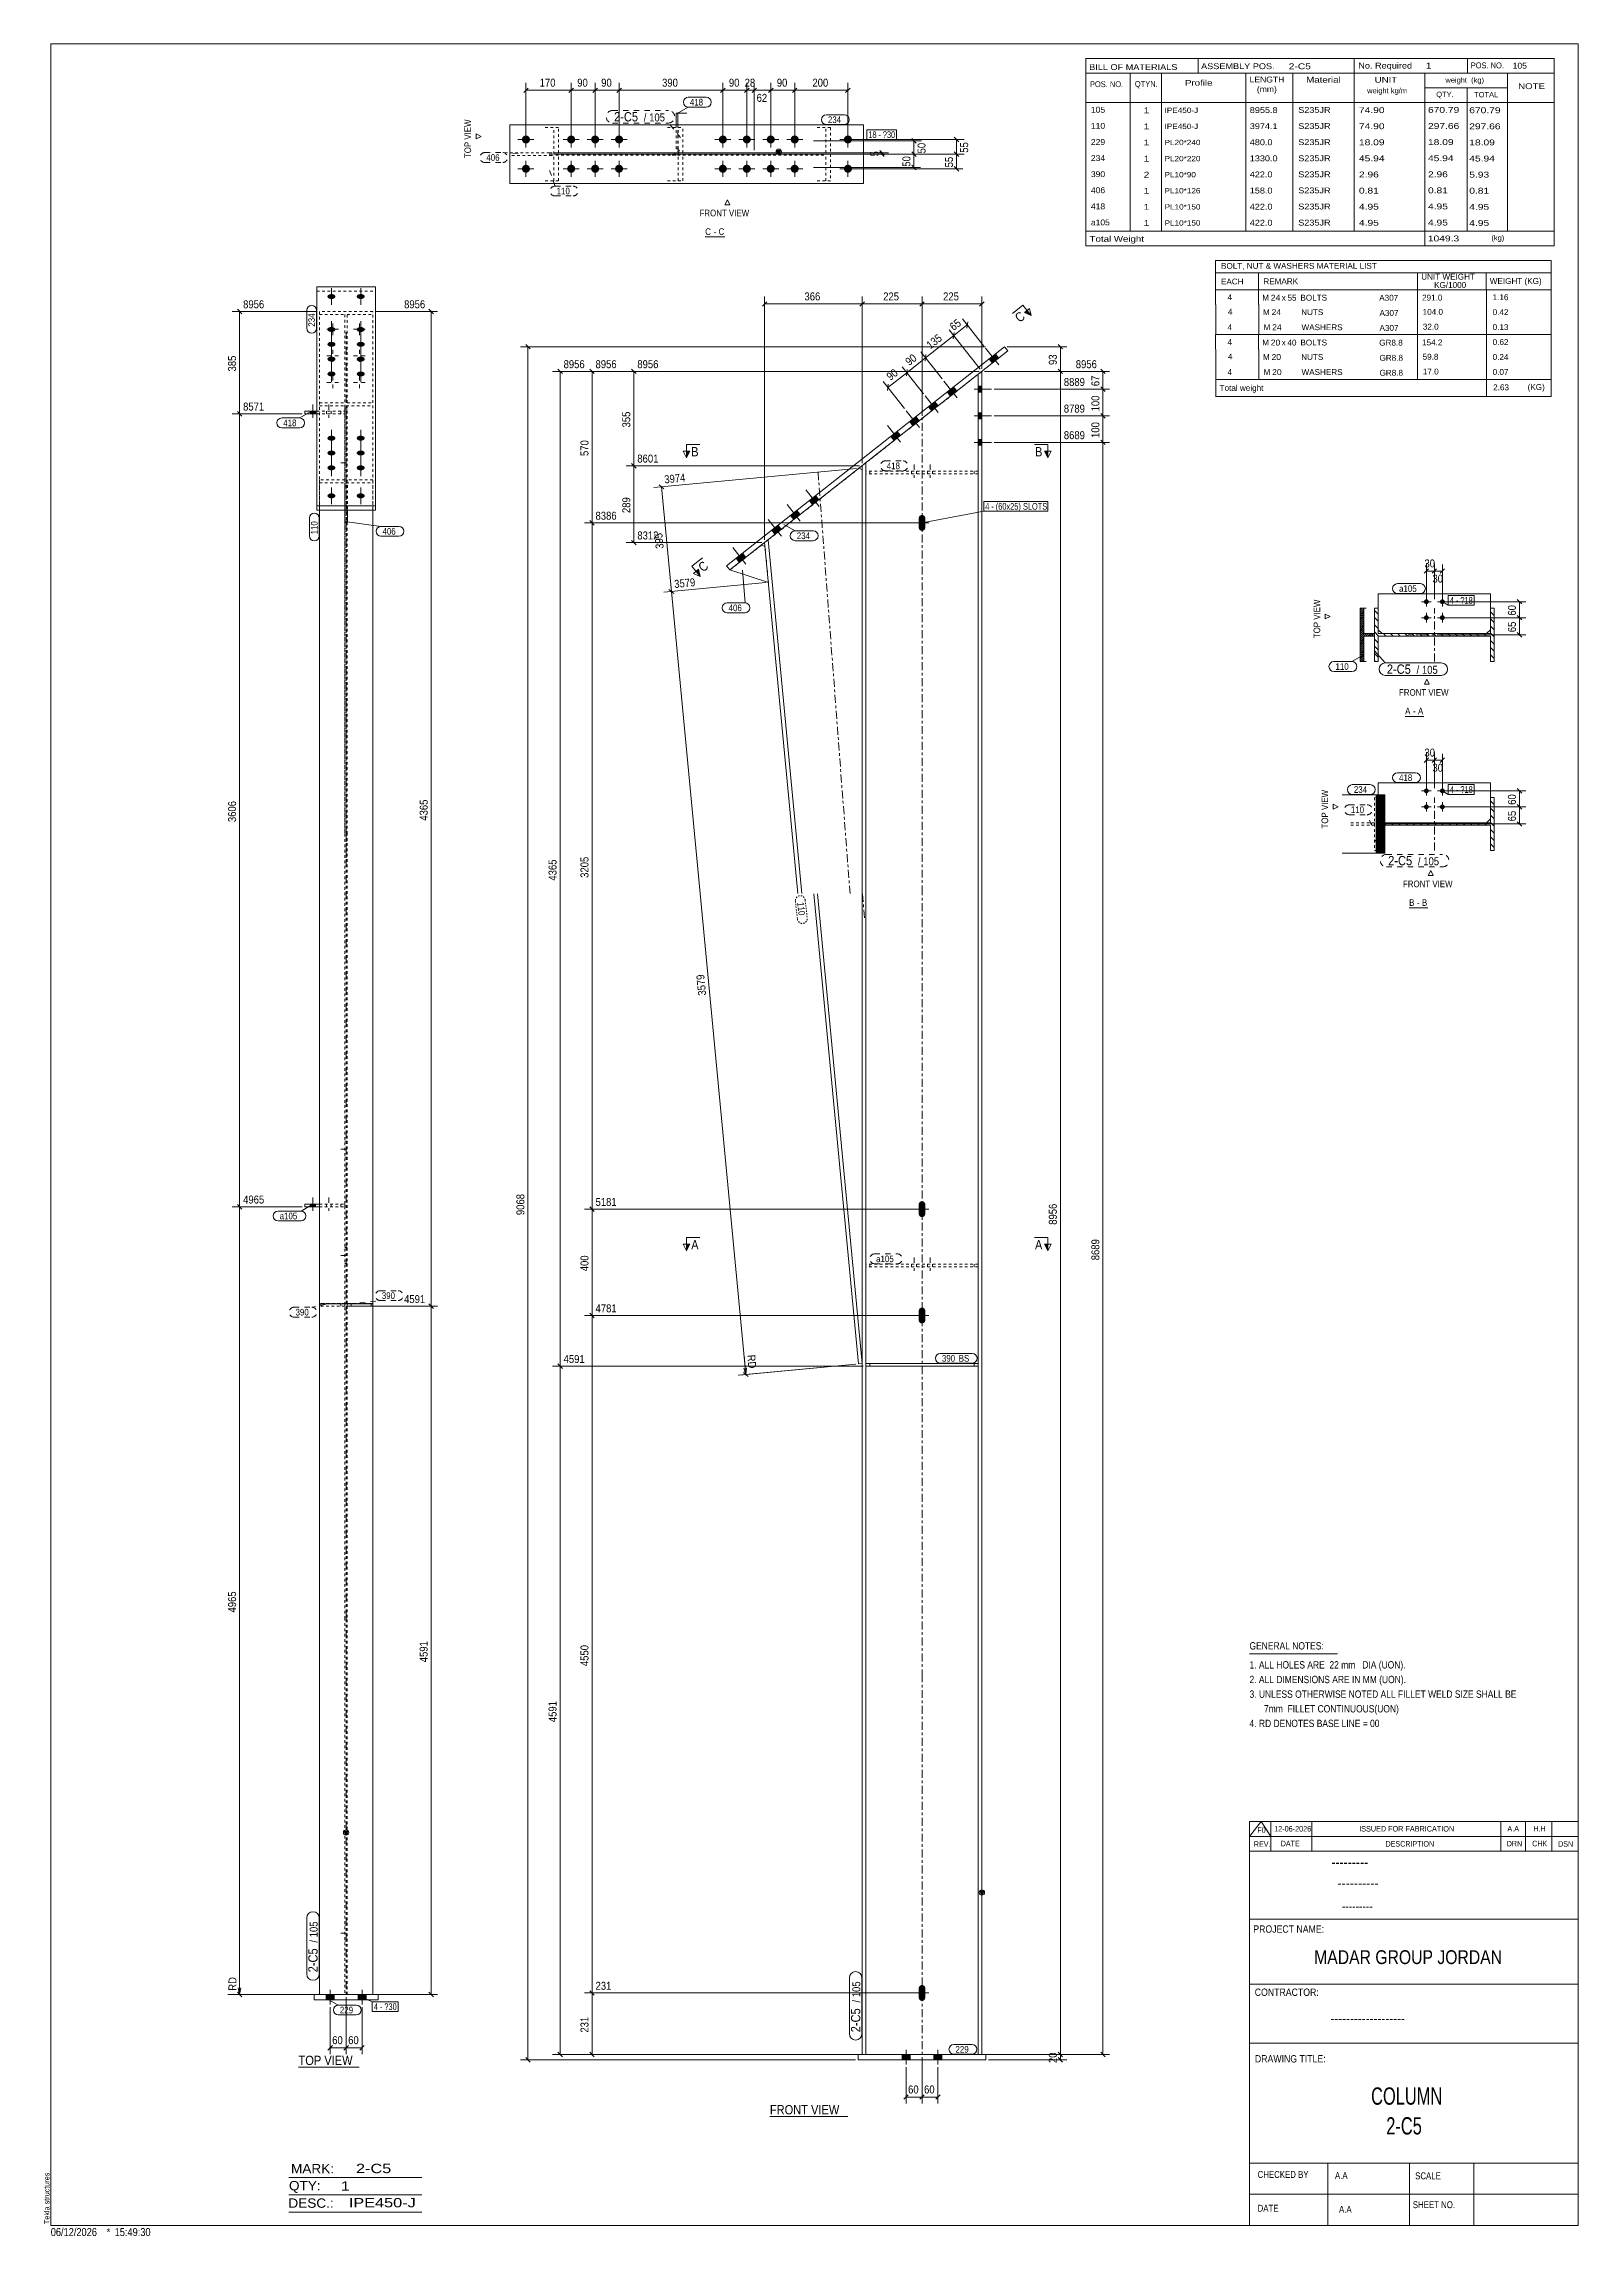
# Model space of a CAD drawing. Header units: millimetres. Extents: x 2 to 579, y 1 to 825.
import ezdxf

# ---------------------------------------------------------------- set-up
doc = ezdxf.new("R2010")
doc.units = ezdxf.units.MM
for name, pattern in [('XKITLINE00', [0]), ('XKITLINE01', [4, 1, -1, 1, -1]), ('XKITLINE02', [4, 2, -2]), ('XKITLINE03', [6, 3, -1, 1, -1]), ('XKITLINE04', [3, 0.5, -0.5, 0.5, -0.5, 0.5, -0.5])]:
    doc.linetypes.add(name, pattern=pattern)
for name, color, linetype, lineweight in [('Bolt', 3, 'Continuous', 0), ('BoltMark', 7, 'Continuous', 0), ('Dimensions', 7, 'Continuous', 0), ('DrawingSheet', 5, 'Continuous', 0), ('OtherObjectType', 7, 'Continuous', 0), ('Part', 2, 'Continuous', 0), ('PartMark', 7, 'Continuous', 0), ('Section', 6, 'Continuous', 0)]:
    doc.layers.add(name, color=color, linetype=linetype, lineweight=lineweight)
doc.styles.add('@ARIAL_UNICODE_MS_BOLD', font='ARIAL.TTF')
doc.styles.add('ARIAL', font='ARIAL.TTF')
doc.styles.add('ARIAL_NARROW', font='ARIALN.TTF')
doc.styles.add('COMIC_SANS_MS_BOLD', font='COMICBD.TTF')
doc.styles.add('SWIS721_EX_BT', font='ARIAL.TTF')
doc.styles.add('SWISSE', font='ARIAL.TTF')

# ---------------------------------------------------------------- blocks, each defined once
blk = doc.blocks.new('*A1')
at = {"layer": 'Part', "color": 7, "linetype": 'XKITLINE00', "lineweight": 0}
for p, q in [((503.33, 542.76), (503.15, 542.57)), ((503.77, 542.76), (503.15, 542.14)), ((504.2, 542.76), (503.15, 541.7)), ((504.64, 542.76), (503.15, 541.27)), ((505.07, 542.76), (503.15, 540.83)), ((505.51, 542.76), (503.15, 540.4)), ((505.94, 542.76), (503.15, 539.96)), ((506.38, 542.76), (503.15, 539.53)), ((506.38, 542.32), (503.15, 539.09)), ((506.38, 541.89), (503.15, 538.66)), ((506.38, 541.45), (503.15, 538.22)), ((506.38, 541.02), (503.15, 537.79)), ((506.38, 540.58), (503.15, 537.35)), ((506.38, 540.15), (503.15, 536.91)), ((506.38, 539.71), (503.15, 536.48)), ((506.38, 539.27), (503.15, 536.04)), ((506.38, 538.84), (503.15, 535.61)), ((506.38, 538.4), (503.15, 535.17)), ((506.38, 537.97), (503.15, 534.74)), ((506.38, 537.53), (503.15, 534.3)), ((506.38, 537.1), (503.15, 533.87)), ((506.38, 536.66), (503.15, 533.43)), ((506.38, 536.23), (503.15, 533)), ((506.38, 535.79), (503.15, 532.56)), ((506.38, 542.76), (506.38, 542.76)), ((506.38, 535.36), (503.15, 532.13)), ((506.38, 534.92), (503.15, 531.69)), ((506.38, 534.49), (503.15, 531.26)), ((506.38, 534.05), (503.15, 530.82)), ((506.38, 533.62), (503.15, 530.39)), ((506.38, 533.18), (503.15, 529.95)), ((506.38, 532.75), (503.15, 529.52)), ((506.38, 532.31), (503.15, 529.08)), ((506.38, 531.88), (503.15, 528.65)), ((506.38, 531.44), (503.15, 528.21)), ((506.38, 531.01), (503.15, 527.78)), ((506.38, 530.57), (503.15, 527.34)), ((506.38, 530.14), (503.15, 526.91)), ((506.38, 529.7), (503.15, 526.47)), ((506.38, 529.27), (503.15, 526.04)), ((506.38, 528.83), (503.15, 525.6)), ((506.38, 528.4), (503.15, 525.17)), ((506.38, 527.96), (503.15, 524.73)), ((506.38, 527.53), (503.15, 524.3)), ((506.38, 527.09), (503.15, 523.86)), ((506.38, 526.66), (503.15, 523.42)), ((506.38, 526.22), (503.15, 522.99)), ((506.38, 525.78), (503.15, 522.55)), ((506.38, 525.35), (503.15, 522.12)), ((506.38, 524.91), (503.15, 521.68)), ((506.38, 524.48), (503.15, 521.25)), ((506.38, 524.04), (503.15, 520.81)), ((506.38, 523.61), (503.53, 520.76)), ((506.38, 523.17), (503.96, 520.76)), ((506.38, 522.74), (504.4, 520.76)), ((506.38, 522.3), (504.83, 520.76)), ((506.38, 521.87), (505.27, 520.76)), ((506.38, 521.43), (505.7, 520.76)), ((506.38, 521), (506.14, 520.76))]:
    blk.add_line(p, q, dxfattribs=at)
blk = doc.blocks.new('*A2')
at = {"layer": 'Part', "color": 7, "linetype": 'XKITLINE00', "lineweight": 0}
for p, q in [((546.12, 540.41), (546.06, 540.46)), ((547.46, 536.37), (546.06, 537.77)), ((547.46, 539.06), (546.12, 540.41)), ((547.46, 541.76), (547.46, 541.76)), ((547.46, 541.76), (547.46, 541.76)), ((506.73, 531.31), (506.38, 531.66)), ((509.42, 531.31), (508.52, 532.21)), ((512.12, 531.31), (511.22, 532.21)), ((514.81, 531.31), (513.91, 532.21)), ((517.5, 531.31), (516.6, 532.21)), ((520.2, 531.31), (519.3, 532.21)), ((522.89, 531.31), (521.99, 532.21)), ((525.59, 531.31), (524.69, 532.21)), ((528.28, 531.31), (527.38, 532.21)), ((530.97, 531.31), (530.07, 532.21)), ((533.67, 531.31), (532.77, 532.21)), ((536.36, 531.31), (535.46, 532.21)), ((539.06, 531.31), (538.16, 532.21)), ((541.75, 531.31), (540.85, 532.21)), ((544.44, 531.31), (543.54, 532.21)), ((547.46, 533.67), (546.06, 535.07)), ((547.46, 530.98), (546.06, 532.38)), ((547.46, 528.29), (546.06, 529.69)), ((547.46, 525.59), (546.06, 526.99)), ((547.46, 522.9), (546.06, 524.3))]:
    blk.add_line(p, q, dxfattribs=at)
blk = doc.blocks.new('*A3')
at = {"layer": 'Part', "color": 7, "linetype": 'XKITLINE00', "lineweight": 0}
for p, q in [((503.86, 610.66), (502.46, 612.06)), ((546.12, 611.51), (546.06, 611.56)), ((547.46, 610.16), (546.12, 611.51)), ((547.46, 612.85), (547.46, 612.85)), ((547.46, 612.85), (547.46, 612.85)), ((503.86, 607.96), (502.46, 609.36)), ((503.86, 605.27), (502.46, 606.67)), ((504.03, 602.4), (502.46, 603.97)), ((506.73, 602.4), (505.83, 603.3)), ((509.42, 602.4), (508.52, 603.3)), ((512.12, 602.4), (511.22, 603.3)), ((514.81, 602.4), (513.91, 603.3)), ((517.5, 602.4), (516.6, 603.3)), ((520.2, 602.4), (519.3, 603.3)), ((522.89, 602.4), (521.99, 603.3)), ((525.59, 602.4), (524.69, 603.3)), ((528.28, 602.4), (527.38, 603.3)), ((530.97, 602.4), (530.07, 603.3)), ((533.67, 602.4), (532.77, 603.3)), ((536.36, 602.4), (535.46, 603.3)), ((539.06, 602.4), (538.16, 603.3)), ((541.75, 602.4), (540.85, 603.3)), ((544.44, 602.4), (543.54, 603.3)), ((547.46, 607.47), (546.06, 608.87)), ((547.46, 604.77), (546.06, 606.17)), ((547.46, 602.08), (546.06, 603.48)), ((503.86, 599.88), (502.46, 601.28)), ((503.86, 597.19), (502.46, 598.59)), ((503.86, 594.49), (502.46, 595.89)), ((547.46, 599.38), (546.06, 600.78)), ((547.46, 596.69), (546.06, 598.09)), ((547.46, 594), (546.06, 595.4)), ((502.81, 592.85), (502.46, 593.2))]:
    blk.add_line(p, q, dxfattribs=at)
blk = doc.blocks.new('*A4')
at = {"layer": 'Part', "color": 7, "linetype": 'XKITLINE00', "lineweight": 0}
for p, q in [((497.16, 612.85), (497.03, 612.72)), ((497.89, 612.85), (497.03, 611.99)), ((498.43, 612.66), (497.03, 611.26)), ((498.43, 611.93), (497.03, 610.52)), ((498.43, 611.2), (497.03, 609.79)), ((498.43, 610.46), (497.03, 609.06)), ((498.43, 609.73), (497.03, 608.32)), ((498.43, 609), (497.03, 607.59)), ((498.43, 608.27), (497.03, 606.86)), ((498.43, 607.53), (497.03, 606.13)), ((498.43, 606.8), (497.03, 605.39)), ((498.43, 606.07), (497.03, 604.66)), ((498.43, 605.34), (497.03, 603.93)), ((497.33, 603.5), (497.03, 603.2)), ((497.7, 603.14), (497.03, 602.46)), ((498.07, 602.77), (497.03, 601.73)), ((498.43, 602.4), (497.03, 601)), ((498.43, 601.67), (497.03, 600.27)), ((498.43, 604.6), (497.33, 603.5)), ((498.43, 603.87), (497.7, 603.14)), ((498.6, 603.3), (498.07, 602.77)), ((499.33, 603.3), (498.43, 602.4)), ((500.07, 603.3), (499.17, 602.4)), ((500.8, 603.3), (499.9, 602.4)), ((501.53, 603.3), (500.63, 602.4)), ((502.26, 603.3), (501.36, 602.4)), ((502.46, 602.77), (502.1, 602.4)), ((498.43, 600.94), (497.03, 599.53)), ((498.43, 600.21), (497.03, 598.8)), ((498.43, 599.47), (497.03, 598.07)), ((498.43, 598.74), (497.03, 597.34)), ((498.43, 598.01), (497.03, 596.6)), ((498.43, 597.28), (497.03, 595.87)), ((498.43, 596.54), (497.03, 595.14)), ((498.43, 595.81), (497.03, 594.4)), ((498.43, 595.08), (497.03, 593.67)), ((498.43, 594.35), (497.03, 592.94)), ((498.43, 593.61), (497.67, 592.85))]:
    blk.add_line(p, q, dxfattribs=at)
blk = doc.blocks.new('*A5')
at = {"layer": 'Bolt'}
for points in [[(358.86, 704.99), (357.62, 706.56), (359.98, 708.42), (361.21, 706.85)], [(358.86, 704.99), (357.62, 706.56), (359.98, 708.42), (361.21, 706.85)], [(343.15, 692.61), (341.91, 694.18), (344.27, 696.04), (345.51, 694.47)], [(343.15, 692.61), (341.91, 694.18), (344.27, 696.04), (345.51, 694.47)], [(329.02, 681.47), (327.78, 683.04), (330.13, 684.9), (331.37, 683.33)], [(329.02, 681.47), (327.78, 683.04), (330.13, 684.9), (331.37, 683.33)], [(336.08, 687.04), (334.85, 688.61), (337.2, 690.47), (338.44, 688.9)], [(336.08, 687.04), (334.85, 688.61), (337.2, 690.47), (338.44, 688.9)], [(321.95, 675.9), (320.71, 677.47), (323.07, 679.32), (324.3, 677.75)], [(321.95, 675.9), (320.71, 677.47), (323.07, 679.32), (324.3, 677.75)], [(291.32, 651.75), (290.08, 653.32), (292.44, 655.18), (293.68, 653.61)], [(291.32, 651.75), (290.08, 653.32), (292.44, 655.18), (293.68, 653.61)], [(277.18, 640.61), (275.95, 642.18), (278.3, 644.04), (279.54, 642.46)], [(277.18, 640.61), (275.95, 642.18), (278.3, 644.04), (279.54, 642.46)], [(284.25, 646.18), (283.01, 647.75), (285.37, 649.61), (286.61, 648.04)], [(284.25, 646.18), (283.01, 647.75), (285.37, 649.61), (286.61, 648.04)], [(263.83, 630.08), (262.6, 631.65), (264.95, 633.51), (266.19, 631.94)], [(263.83, 630.08), (262.6, 631.65), (264.95, 633.51), (266.19, 631.94)]]:
    blk.add_hatch(color=3, dxfattribs=at).paths.add_polyline_path(points, flags=17)
at = {"layer": 'Bolt', "color": 3, "linetype": 'XKITLINE00', "lineweight": 0}
for p, q in [((361.27, 704.35), (356.32, 710.63)), ((361.27, 704.35), (356.32, 710.63)), ((358.86, 704.99), (357.62, 706.56)), ((358.86, 704.99), (357.62, 706.56)), ((361.21, 706.85), (359.98, 708.42)), ((361.21, 706.85), (359.98, 708.42)), ((338.5, 686.4), (333.55, 692.68)), ((338.5, 686.4), (333.55, 692.68)), ((345.57, 691.97), (340.61, 698.25)), ((345.57, 691.97), (340.61, 698.25)), ((343.15, 692.61), (341.91, 694.18)), ((343.15, 692.61), (341.91, 694.18)), ((345.51, 694.47), (344.27, 696.04)), ((345.51, 694.47), (344.27, 696.04)), ((331.43, 680.83), (326.48, 687.11)), ((331.43, 680.83), (326.48, 687.11)), ((331.37, 683.33), (330.13, 684.9)), ((331.37, 683.33), (330.13, 684.9)), ((336.08, 687.04), (334.85, 688.61)), ((336.08, 687.04), (334.85, 688.61)), ((338.44, 688.9), (337.2, 690.47)), ((338.44, 688.9), (337.2, 690.47)), ((324.36, 675.25), (319.41, 681.54)), ((324.36, 675.25), (319.41, 681.54)), ((321.95, 675.9), (320.71, 677.47)), ((321.95, 675.9), (320.71, 677.47)), ((324.3, 677.75), (323.07, 679.32)), ((324.3, 677.75), (323.07, 679.32)), ((329.02, 681.47), (327.78, 683.04)), ((329.02, 681.47), (327.78, 683.04)), ((286.67, 645.54), (281.72, 651.82)), ((286.67, 645.54), (281.72, 651.82)), ((293.74, 651.11), (288.78, 657.39)), ((293.74, 651.11), (288.78, 657.39)), ((291.32, 651.75), (290.08, 653.32)), ((291.32, 651.75), (290.08, 653.32)), ((293.68, 653.61), (292.44, 655.18)), ((293.68, 653.61), (292.44, 655.18)), ((279.6, 639.97), (274.65, 646.25)), ((279.6, 639.97), (274.65, 646.25)), ((279.54, 642.46), (278.3, 644.04)), ((279.54, 642.46), (278.3, 644.04)), ((284.25, 646.18), (283.01, 647.75)), ((284.25, 646.18), (283.01, 647.75)), ((286.61, 648.04), (285.37, 649.61)), ((286.61, 648.04), (285.37, 649.61)), ((266.25, 629.44), (261.3, 635.72)), ((266.25, 629.44), (261.3, 635.72)), ((277.18, 640.61), (275.95, 642.18)), ((277.18, 640.61), (275.95, 642.18)), ((263.83, 630.08), (262.6, 631.65)), ((263.83, 630.08), (262.6, 631.65)), ((266.19, 631.94), (264.95, 633.51)), ((266.19, 631.94), (264.95, 633.51))]:
    blk.add_line(p, q, dxfattribs=at)
blk = doc.blocks.new('*A6')
at = {"layer": 'Bolt'}
for points in [[(332.89, 642.02), (332.42, 641.93), (331.94, 642.02), (331.53, 642.3), (331.26, 642.7), (331.17, 643.18), (331.17, 646.68), (331.26, 647.16), (331.53, 647.56), (331.94, 647.83), (332.42, 647.93), (332.89, 647.83), (333.3, 647.56), (333.57, 647.16), (333.67, 646.68), (333.67, 643.18), (333.57, 642.7), (333.3, 642.3)], [(332.89, 384.08), (332.42, 383.99), (331.94, 384.08), (331.53, 384.35), (331.26, 384.76), (331.17, 385.24), (331.17, 388.74), (331.26, 389.21), (331.53, 389.62), (331.94, 389.89), (332.42, 389.99), (332.89, 389.89), (333.3, 389.62), (333.57, 389.21), (333.67, 388.74), (333.67, 385.24), (333.57, 384.76), (333.3, 384.35)], [(332.89, 344.08), (332.42, 343.99), (331.94, 344.08), (331.53, 344.35), (331.26, 344.76), (331.17, 345.24), (331.17, 348.74), (331.26, 349.21), (331.53, 349.62), (331.94, 349.89), (332.42, 349.99), (332.89, 349.89), (333.3, 349.62), (333.57, 349.21), (333.67, 348.74), (333.67, 345.24), (333.57, 344.76), (333.3, 344.35)], [(332.89, 89.46), (332.42, 89.37), (331.94, 89.46), (331.53, 89.73), (331.26, 90.14), (331.17, 90.62), (331.17, 94.12), (331.26, 94.6), (331.53, 95), (331.94, 95.27), (332.42, 95.37), (332.89, 95.27), (333.3, 95), (333.57, 94.6), (333.67, 94.12), (333.67, 90.62), (333.57, 90.14), (333.3, 89.73)]]:
    blk.add_hatch(color=3, dxfattribs=at).paths.add_polyline_path(points, flags=17)
at = {"layer": 'Bolt', "color": 3, "linetype": 'XKITLINE00', "lineweight": 0}
for p, q in [((334.92, 644.93), (329.92, 644.93)), ((332.42, 647.43), (332.42, 642.43)), ((332.42, 389.49), (332.42, 384.49)), ((334.92, 386.99), (329.92, 386.99)), ((334.92, 346.99), (329.92, 346.99)), ((332.42, 349.49), (332.42, 344.49)), ((334.92, 92.37), (329.92, 92.37)), ((332.42, 94.87), (332.42, 89.87))]:
    blk.add_line(p, q, dxfattribs=at)
blk = doc.blocks.new('*A7')
at = {"layer": 'Bolt'}
for points in [[(354.92, 694.1), (353.52, 694.1), (353.52, 696.3), (354.92, 696.3)], [(354.92, 694.1), (353.52, 694.1), (353.52, 696.3), (354.92, 696.3)], [(354.92, 684.1), (353.52, 684.1), (353.52, 686.3), (354.92, 686.3)], [(354.92, 684.1), (353.52, 684.1), (353.52, 686.3), (354.92, 686.3)], [(354.92, 674.1), (353.52, 674.1), (353.52, 676.3), (354.92, 676.3)], [(354.92, 674.1), (353.52, 674.1), (353.52, 676.3), (354.92, 676.3)]]:
    blk.add_hatch(color=3, dxfattribs=at).paths.add_polyline_path(points, flags=17)
at = {"layer": 'Bolt', "color": 3, "linetype": 'XKITLINE00', "lineweight": 0}
for p, q in [((352.07, 695.2), (358.57, 695.2)), ((352.07, 695.2), (358.57, 695.2)), ((353.52, 696.3), (354.92, 696.3)), ((353.52, 696.3), (354.92, 696.3)), ((353.52, 694.1), (354.92, 694.1)), ((353.52, 694.1), (354.92, 694.1)), ((352.07, 685.2), (358.57, 685.2)), ((352.07, 685.2), (358.57, 685.2)), ((353.52, 686.3), (354.92, 686.3)), ((353.52, 686.3), (354.92, 686.3)), ((353.52, 684.1), (354.92, 684.1)), ((353.52, 684.1), (354.92, 684.1)), ((353.52, 676.3), (354.92, 676.3)), ((353.52, 676.3), (354.92, 676.3)), ((352.07, 675.2), (358.57, 675.2)), ((352.07, 675.2), (358.57, 675.2)), ((353.52, 674.1), (354.92, 674.1)), ((353.52, 674.1), (354.92, 674.1))]:
    blk.add_line(p, q, dxfattribs=at)
blk = doc.blocks.new('*A8')
at = {"layer": 'Bolt'}
for points in [[(327.92, 69.24), (327.92, 67.24), (324.92, 67.24), (324.92, 69.24)], [(327.92, 69.24), (327.92, 67.24), (324.92, 67.24), (324.92, 69.24)], [(339.92, 69.24), (339.92, 67.24), (336.92, 67.24), (336.92, 69.24)], [(339.92, 69.24), (339.92, 67.24), (336.92, 67.24), (336.92, 69.24)]]:
    blk.add_hatch(color=3, dxfattribs=at).paths.add_polyline_path(points, flags=17)
at = {"layer": 'Bolt', "color": 3, "linetype": 'XKITLINE00', "lineweight": 0}
for p, q in [((324.92, 69.24), (324.92, 67.24)), ((324.92, 69.24), (324.92, 67.24)), ((326.42, 70.99), (326.42, 65.49)), ((326.42, 70.99), (326.42, 65.49)), ((327.92, 69.24), (327.92, 67.24)), ((327.92, 69.24), (327.92, 67.24)), ((336.92, 69.24), (336.92, 67.24)), ((336.92, 69.24), (336.92, 67.24)), ((338.42, 70.99), (338.42, 65.49)), ((338.42, 70.99), (338.42, 65.49)), ((339.92, 69.24), (339.92, 67.24)), ((339.92, 69.24), (339.92, 67.24))]:
    blk.add_line(p, q, dxfattribs=at)
blk = doc.blocks.new('*A9')
at = {"layer": 'Bolt', "color": 3, "linetype": 'XKITLINE02', "lineweight": 0}
for p, q in [((328.52, 366.36), (328.52, 365.36)), ((328.52, 366.36), (328.52, 365.36)), ((329.42, 368.86), (329.42, 363.86)), ((329.42, 368.86), (329.42, 363.86)), ((330.32, 366.36), (330.32, 365.36)), ((330.32, 366.36), (330.32, 365.36)), ((334.52, 366.36), (334.52, 365.36)), ((334.52, 366.36), (334.52, 365.36)), ((335.42, 368.86), (335.42, 363.86)), ((335.42, 368.86), (335.42, 363.86)), ((336.32, 366.36), (336.32, 365.36)), ((336.32, 366.36), (336.32, 365.36))]:
    blk.add_line(p, q, dxfattribs=at)
blk = doc.blocks.new('*A10')
at = {"layer": 'Bolt', "color": 3, "linetype": 'XKITLINE02', "lineweight": 0}
for p, q in [((328.52, 664.43), (328.52, 663.43)), ((328.52, 664.43), (328.52, 663.43)), ((329.42, 666.93), (329.42, 661.93)), ((329.42, 666.93), (329.42, 661.93)), ((330.32, 664.43), (330.32, 663.43)), ((330.32, 664.43), (330.32, 663.43)), ((334.52, 664.43), (334.52, 663.43)), ((334.52, 664.43), (334.52, 663.43)), ((335.42, 666.93), (335.42, 661.93)), ((335.42, 666.93), (335.42, 661.93)), ((336.32, 664.43), (336.32, 663.43)), ((336.32, 664.43), (336.32, 663.43))]:
    blk.add_line(p, q, dxfattribs=at)
blk = doc.blocks.new('*A11')
at = {"layer": 'Part', "color": 2, "linetype": 'XKITLINE00', "lineweight": 0}
for p, q in [((363.43, 711.15), (258.99, 628.81)), ((260.22, 627.24), (364.67, 709.58)), ((364.67, 709.58), (363.43, 711.15)), ((258.99, 628.81), (260.22, 627.24))]:
    blk.add_line(p, q, dxfattribs=at)
blk = doc.blocks.new('*A12')
at = {"layer": 'Part'}
blk.add_hatch(color=2, dxfattribs=at).paths.add_polyline_path([(354.12, 130.64), (355.72, 130.64), (354.92, 129.24)], flags=17)
at = {"layer": 'Part', "color": 7, "linetype": 'XKITLINE01', "lineweight": 0}
for p, q in [((354.92, 701.89), (309.92, 666.41)), ((354.92, 69.24), (309.92, 69.24))]:
    blk.add_line(p, q, dxfattribs=at)
at = {"layer": 'Part', "color": 2, "linetype": 'XKITLINE00', "lineweight": 0}
for p, q in [((353.52, 700.78), (353.52, 505.59)), ((354.92, 701.89), (354.92, 505.59)), ((311.32, 667.51), (311.32, 505.59)), ((309.92, 666.41), (309.92, 505.59)), ((309.92, 505.49), (309.92, 210.97)), ((311.32, 505.49), (311.32, 210.97)), ((353.52, 505.49), (353.52, 210.97)), ((354.92, 505.49), (354.92, 210.97)), ((309.92, 210.87), (309.92, 69.24)), ((311.32, 210.87), (311.32, 69.24)), ((353.52, 210.87), (353.52, 69.24)), ((354.92, 210.87), (354.92, 69.24)), ((354.92, 129.24), (354.12, 130.64)), ((354.12, 130.64), (355.72, 130.64)), ((355.72, 130.64), (354.92, 129.24))]:
    blk.add_line(p, q, dxfattribs=at)
at = {"layer": 'Part', "color": 7, "linetype": 'XKITLINE03', "lineweight": 0}
for p, q in [((332.42, 505.59), (332.42, 694.15)), ((332.42, 210.97), (332.42, 505.49)), ((332.42, 59.24), (332.42, 210.87))]:
    blk.add_line(p, q, dxfattribs=at)
at = {"layer": 'Part', "color": 2, "linetype": 'XKITLINE00', "lineweight": 0}
blk.add_circle((354.92, 130.14), 1, dxfattribs=at)
blk = doc.blocks.new('*A13')
at = {"layer": 'Part', "color": 2, "linetype": 'XKITLINE00', "lineweight": 0}
for p, q in [((356.42, 69.24), (308.42, 69.24)), ((308.42, 69.24), (308.42, 67.24)), ((356.42, 67.24), (308.42, 67.24)), ((356.42, 69.24), (356.42, 67.24))]:
    blk.add_line(p, q, dxfattribs=at)
blk = doc.blocks.new('*A14')
at = {"layer": 'Part', "color": 7, "linetype": 'XKITLINE01', "lineweight": 0}
for p, q in [((353.52, 328.97), (311.32, 328.97)), ((311.32, 328.97), (311.32, 327.97)), ((311.32, 327.97), (353.52, 327.97)), ((312.82, 327.97), (312.82, 328.97)), ((352.02, 327.97), (352.02, 328.97)), ((353.52, 327.97), (353.52, 328.97))]:
    blk.add_line(p, q, dxfattribs=at)
blk = doc.blocks.new('*A15')
at = {"layer": 'Part', "color": 2, "linetype": 'XKITLINE00', "lineweight": 0}
for p, q in [((311.32, 328.97), (353.52, 328.97)), ((311.32, 327.97), (353.52, 327.97))]:
    blk.add_line(p, q, dxfattribs=at)
at = {"layer": 'Part', "color": 7, "linetype": 'XKITLINE01', "lineweight": 0}
for p, q in [((311.32, 328.97), (311.32, 327.97)), ((312.82, 327.97), (312.82, 328.97)), ((352.02, 328.97), (352.02, 327.97)), ((353.52, 327.97), (353.52, 328.97))]:
    blk.add_line(p, q, dxfattribs=at)
blk = doc.blocks.new('*A16')
at = {"layer": 'Part', "color": 7, "linetype": 'XKITLINE01', "lineweight": 0}
for p, q in [((273.27, 637.52), (308.75, 665.49)), ((308.75, 665.49), (309.92, 664.94)), ((309.92, 505.59), (309.92, 664.94)), ((309.92, 664.94), (309.92, 664.94)), ((309.92, 505.59), (309.92, 664.94)), ((309.92, 664.94), (309.92, 664.94)), ((309.92, 328.97), (309.92, 505.49)), ((309.92, 328.97), (309.92, 505.49))]:
    blk.add_line(p, q, dxfattribs=at)
at = {"layer": 'Part', "color": 7, "linetype": 'XKITLINE03', "lineweight": 0}
for p, q in [((293.35, 664.05), (305.36, 505.59)), ((310.11, 505.49), (310.86, 495.61))]:
    blk.add_line(p, q, dxfattribs=at)
at = {"layer": 'Part', "color": 2, "linetype": 'XKITLINE00', "lineweight": 0}
for p, q in [((308.75, 665.49), (309.92, 664.94)), ((285.8, 505.59), (273.27, 637.52)), ((274.58, 638.55), (287.2, 505.59)), ((308.52, 328.84), (291.75, 505.49)), ((293.15, 505.49), (309.92, 328.97)), ((309.92, 328.97), (308.52, 328.84))]:
    blk.add_line(p, q, dxfattribs=at)
blk = doc.blocks.new('*A17')
at = {"layer": 'Part', "color": 7, "linetype": 'XKITLINE01', "lineweight": 0}
for p, q in [((272.09, 636.59), (260.22, 627.24)), ((274.69, 622.59), (273.41, 636.03))]:
    blk.add_line(p, q, dxfattribs=at)
at = {"layer": 'Part', "color": 2, "linetype": 'XKITLINE00', "lineweight": 0}
for p, q in [((273.41, 636.03), (272.09, 636.59)), ((274.69, 622.59), (260.22, 627.24))]:
    blk.add_line(p, q, dxfattribs=at)
blk = doc.blocks.new('*A18')
at = {"layer": 'Part', "color": 7, "linetype": 'XKITLINE01', "lineweight": 0}
for p, q in [((353.52, 366.36), (311.32, 366.36)), ((311.32, 365.36), (311.32, 366.36)), ((353.52, 365.36), (311.32, 365.36)), ((312.82, 366.36), (312.82, 365.36)), ((352.02, 365.36), (352.02, 366.36)), ((353.52, 366.36), (353.52, 365.36))]:
    blk.add_line(p, q, dxfattribs=at)
blk = doc.blocks.new('*A19')
at = {"layer": 'Part', "color": 7, "linetype": 'XKITLINE01', "lineweight": 0}
for p, q in [((353.52, 664.43), (311.32, 664.43)), ((311.32, 663.43), (311.32, 664.43)), ((353.52, 663.43), (311.32, 663.43)), ((312.82, 664.43), (312.82, 663.43)), ((352.02, 663.43), (352.02, 664.43)), ((353.52, 664.43), (353.52, 663.43))]:
    blk.add_line(p, q, dxfattribs=at)
blk = doc.blocks.new('*A20')
at = {"layer": 'Bolt'}
for points in [[(110.44, 729.09), (110.41, 729.09), (110.37, 729.09), (110.33, 729.09), (110.3, 729.1), (110.26, 729.1), (110.22, 729.1), (110.19, 729.11), (110.15, 729.11), (110.12, 729.12), (110.08, 729.12), (110.05, 729.13), (110.01, 729.14), (109.98, 729.14), (109.94, 729.15), (109.91, 729.16), (109.87, 729.17), (109.84, 729.18), (109.81, 729.19), (109.77, 729.2), (109.74, 729.21), (109.71, 729.22), (109.68, 729.23), (109.65, 729.25), (109.62, 729.26), (109.59, 729.27), (109.56, 729.29), (109.53, 729.3), (109.5, 729.32), (109.47, 729.33), (109.45, 729.35), (109.42, 729.36), (109.39, 729.38), (109.37, 729.4), (109.35, 729.41), (109.32, 729.43), (109.3, 729.45), (109.28, 729.47), (109.25, 729.48), (109.23, 729.5), (109.21, 729.52), (109.19, 729.54), (109.18, 729.56), (109.16, 729.58), (109.14, 729.6), (109.12, 729.62), (109.11, 729.64), (109.1, 729.66), (109.08, 729.68), (109.07, 729.71), (109.06, 729.73), (109.05, 729.75), (109.04, 729.77), (109.03, 729.79), (109.02, 729.82), (109.01, 729.84), (109, 729.86), (109, 729.88), (108.99, 729.91), (108.99, 729.93), (108.98, 729.95), (108.98, 729.97), (108.98, 730), (108.98, 730.02), (108.98, 730.04), (108.98, 730.06), (108.98, 730.09), (108.99, 730.11), (108.99, 730.13), (109, 730.16), (109, 730.18), (109.01, 730.2), (109.02, 730.22), (109.03, 730.24), (109.04, 730.27), (109.05, 730.29), (109.06, 730.31), (109.07, 730.33), (109.08, 730.35), (109.1, 730.37), (109.11, 730.4), (109.12, 730.42), (109.14, 730.44), (109.16, 730.46), (109.18, 730.48), (109.19, 730.5), (109.21, 730.52), (109.23, 730.53), (109.25, 730.55), (109.28, 730.57), (109.3, 730.59), (109.32, 730.61), (109.35, 730.63), (109.37, 730.64), (109.39, 730.66), (109.42, 730.68), (109.45, 730.69), (109.47, 730.71), (109.5, 730.72), (109.53, 730.74), (109.56, 730.75), (109.59, 730.76), (109.62, 730.78), (109.65, 730.79), (109.68, 730.8), (109.71, 730.82), (109.74, 730.83), (109.77, 730.84), (109.81, 730.85), (109.84, 730.86), (109.87, 730.87), (109.91, 730.88), (109.94, 730.89), (109.98, 730.89), (110.01, 730.9), (110.05, 730.91), (110.08, 730.91), (110.12, 730.92), (110.15, 730.92), (110.19, 730.93), (110.22, 730.93), (110.26, 730.94), (110.3, 730.94), (110.33, 730.94), (110.37, 730.94), (110.41, 730.95), (110.44, 730.95), (110.48, 730.95), (110.52, 730.95), (110.55, 730.95), (110.59, 730.94), (110.63, 730.94), (110.66, 730.94), (110.7, 730.94), (110.74, 730.93), (110.77, 730.93), (110.81, 730.92), (110.85, 730.92), (110.88, 730.91), (110.92, 730.91), (110.95, 730.9), (110.99, 730.89), (111.02, 730.89), (111.05, 730.88), (111.09, 730.87), (111.12, 730.86), (111.16, 730.85), (111.19, 730.84), (111.22, 730.83), (111.25, 730.82), (111.28, 730.8), (111.31, 730.79), (111.34, 730.78), (111.37, 730.76), (111.4, 730.75), (111.43, 730.74), (111.46, 730.72), (111.49, 730.71), (111.52, 730.69), (111.54, 730.68), (111.57, 730.66), (111.59, 730.64), (111.62, 730.63), (111.64, 730.61), (111.66, 730.59), (111.69, 730.57), (111.71, 730.55), (111.73, 730.53), (111.75, 730.52), (111.77, 730.5), (111.79, 730.48), (111.8, 730.46), (111.82, 730.44), (111.84, 730.42), (111.85, 730.4), (111.87, 730.37), (111.88, 730.35), (111.89, 730.33), (111.91, 730.31), (111.92, 730.29), (111.93, 730.27), (111.94, 730.24), (111.94, 730.22), (111.95, 730.2), (111.96, 730.18), (111.96, 730.16), (111.97, 730.13), (111.97, 730.11), (111.98, 730.09), (111.98, 730.06), (111.98, 730.04), (111.98, 730.02), (111.98, 730), (111.98, 729.97), (111.98, 729.95), (111.97, 729.93), (111.97, 729.91), (111.96, 729.88), (111.96, 729.86), (111.95, 729.84), (111.94, 729.82), (111.94, 729.79), (111.93, 729.77), (111.92, 729.75), (111.91, 729.73), (111.89, 729.71), (111.88, 729.68), (111.87, 729.66), (111.85, 729.64), (111.84, 729.62), (111.82, 729.6), (111.8, 729.58), (111.79, 729.56), (111.77, 729.54), (111.75, 729.52), (111.73, 729.5), (111.71, 729.48), (111.69, 729.47), (111.66, 729.45), (111.64, 729.43), (111.62, 729.41), (111.59, 729.4), (111.57, 729.38), (111.54, 729.36), (111.52, 729.35), (111.49, 729.33), (111.46, 729.32), (111.43, 729.3), (111.4, 729.29), (111.37, 729.27), (111.34, 729.26), (111.31, 729.25), (111.28, 729.23), (111.25, 729.22), (111.22, 729.21), (111.19, 729.2), (111.16, 729.19), (111.12, 729.18), (111.09, 729.17), (111.05, 729.16), (111.02, 729.15), (110.99, 729.14), (110.95, 729.14), (110.92, 729.13), (110.88, 729.12), (110.85, 729.12), (110.81, 729.11), (110.77, 729.11), (110.74, 729.1), (110.7, 729.1), (110.66, 729.1), (110.63, 729.09), (110.59, 729.09), (110.55, 729.09), (110.52, 729.09), (110.48, 729.09)], [(121.44, 729.09), (121.41, 729.09), (121.37, 729.09), (121.33, 729.09), (121.3, 729.1), (121.26, 729.1), (121.22, 729.1), (121.19, 729.11), (121.15, 729.11), (121.12, 729.12), (121.08, 729.12), (121.05, 729.13), (121.01, 729.14), (120.98, 729.14), (120.94, 729.15), (120.91, 729.16), (120.87, 729.17), (120.84, 729.18), (120.81, 729.19), (120.77, 729.2), (120.74, 729.21), (120.71, 729.22), (120.68, 729.23), (120.65, 729.25), (120.62, 729.26), (120.59, 729.27), (120.56, 729.29), (120.53, 729.3), (120.5, 729.32), (120.47, 729.33), (120.45, 729.35), (120.42, 729.36), (120.39, 729.38), (120.37, 729.4), (120.35, 729.41), (120.32, 729.43), (120.3, 729.45), (120.28, 729.47), (120.25, 729.48), (120.23, 729.5), (120.21, 729.52), (120.19, 729.54), (120.18, 729.56), (120.16, 729.58), (120.14, 729.6), (120.12, 729.62), (120.11, 729.64), (120.1, 729.66), (120.08, 729.68), (120.07, 729.71), (120.06, 729.73), (120.05, 729.75), (120.04, 729.77), (120.03, 729.79), (120.02, 729.82), (120.01, 729.84), (120, 729.86), (120, 729.88), (119.99, 729.91), (119.99, 729.93), (119.98, 729.95), (119.98, 729.97), (119.98, 730), (119.98, 730.02), (119.98, 730.04), (119.98, 730.06), (119.98, 730.09), (119.99, 730.11), (119.99, 730.13), (120, 730.16), (120, 730.18), (120.01, 730.2), (120.02, 730.22), (120.03, 730.24), (120.04, 730.27), (120.05, 730.29), (120.06, 730.31), (120.07, 730.33), (120.08, 730.35), (120.1, 730.37), (120.11, 730.4), (120.12, 730.42), (120.14, 730.44), (120.16, 730.46), (120.18, 730.48), (120.19, 730.5), (120.21, 730.52), (120.23, 730.53), (120.25, 730.55), (120.28, 730.57), (120.3, 730.59), (120.32, 730.61), (120.35, 730.63), (120.37, 730.64), (120.39, 730.66), (120.42, 730.68), (120.45, 730.69), (120.47, 730.71), (120.5, 730.72), (120.53, 730.74), (120.56, 730.75), (120.59, 730.76), (120.62, 730.78), (120.65, 730.79), (120.68, 730.8), (120.71, 730.82), (120.74, 730.83), (120.77, 730.84), (120.81, 730.85), (120.84, 730.86), (120.87, 730.87), (120.91, 730.88), (120.94, 730.89), (120.98, 730.89), (121.01, 730.9), (121.05, 730.91), (121.08, 730.91), (121.12, 730.92), (121.15, 730.92), (121.19, 730.93), (121.22, 730.93), (121.26, 730.94), (121.3, 730.94), (121.33, 730.94), (121.37, 730.94), (121.41, 730.95), (121.44, 730.95), (121.48, 730.95), (121.52, 730.95), (121.55, 730.95), (121.59, 730.94), (121.63, 730.94), (121.66, 730.94), (121.7, 730.94), (121.74, 730.93), (121.77, 730.93), (121.81, 730.92), (121.85, 730.92), (121.88, 730.91), (121.92, 730.91), (121.95, 730.9), (121.99, 730.89), (122.02, 730.89), (122.05, 730.88), (122.09, 730.87), (122.12, 730.86), (122.16, 730.85), (122.19, 730.84), (122.22, 730.83), (122.25, 730.82), (122.28, 730.8), (122.31, 730.79), (122.34, 730.78), (122.37, 730.76), (122.4, 730.75), (122.43, 730.74), (122.46, 730.72), (122.49, 730.71), (122.52, 730.69), (122.54, 730.68), (122.57, 730.66), (122.59, 730.64), (122.62, 730.63), (122.64, 730.61), (122.66, 730.59), (122.69, 730.57), (122.71, 730.55), (122.73, 730.53), (122.75, 730.52), (122.77, 730.5), (122.79, 730.48), (122.8, 730.46), (122.82, 730.44), (122.84, 730.42), (122.85, 730.4), (122.87, 730.37), (122.88, 730.35), (122.89, 730.33), (122.91, 730.31), (122.92, 730.29), (122.93, 730.27), (122.94, 730.24), (122.94, 730.22), (122.95, 730.2), (122.96, 730.18), (122.96, 730.16), (122.97, 730.13), (122.97, 730.11), (122.98, 730.09), (122.98, 730.06), (122.98, 730.04), (122.98, 730.02), (122.98, 730), (122.98, 729.97), (122.98, 729.95), (122.97, 729.93), (122.97, 729.91), (122.96, 729.88), (122.96, 729.86), (122.95, 729.84), (122.94, 729.82), (122.94, 729.79), (122.93, 729.77), (122.92, 729.75), (122.91, 729.73), (122.89, 729.71), (122.88, 729.68), (122.87, 729.66), (122.85, 729.64), (122.84, 729.62), (122.82, 729.6), (122.8, 729.58), (122.79, 729.56), (122.77, 729.54), (122.75, 729.52), (122.73, 729.5), (122.71, 729.48), (122.69, 729.47), (122.66, 729.45), (122.64, 729.43), (122.62, 729.41), (122.59, 729.4), (122.57, 729.38), (122.54, 729.36), (122.52, 729.35), (122.49, 729.33), (122.46, 729.32), (122.43, 729.3), (122.4, 729.29), (122.37, 729.27), (122.34, 729.26), (122.31, 729.25), (122.28, 729.23), (122.25, 729.22), (122.22, 729.21), (122.19, 729.2), (122.16, 729.19), (122.12, 729.18), (122.09, 729.17), (122.05, 729.16), (122.02, 729.15), (121.99, 729.14), (121.95, 729.14), (121.92, 729.13), (121.88, 729.12), (121.85, 729.12), (121.81, 729.11), (121.77, 729.11), (121.74, 729.1), (121.7, 729.1), (121.66, 729.1), (121.63, 729.09), (121.59, 729.09), (121.55, 729.09), (121.52, 729.09), (121.48, 729.09)], [(110.44, 716.71), (110.41, 716.71), (110.37, 716.71), (110.33, 716.71), (110.3, 716.72), (110.26, 716.72), (110.22, 716.72), (110.19, 716.73), (110.15, 716.73), (110.12, 716.74), (110.08, 716.74), (110.05, 716.75), (110.01, 716.76), (109.98, 716.76), (109.94, 716.77), (109.91, 716.78), (109.87, 716.79), (109.84, 716.8), (109.81, 716.81), (109.77, 716.82), (109.74, 716.83), (109.71, 716.84), (109.68, 716.85), (109.65, 716.86), (109.62, 716.88), (109.59, 716.89), (109.56, 716.9), (109.53, 716.92), (109.5, 716.93), (109.47, 716.95), (109.45, 716.96), (109.42, 716.98), (109.39, 717), (109.37, 717.01), (109.35, 717.03), (109.32, 717.05), (109.3, 717.07), (109.28, 717.08), (109.25, 717.1), (109.23, 717.12), (109.21, 717.14), (109.19, 717.16), (109.18, 717.18), (109.16, 717.2), (109.14, 717.22), (109.12, 717.24), (109.11, 717.26), (109.1, 717.28), (109.08, 717.3), (109.07, 717.32), (109.06, 717.35), (109.05, 717.37), (109.04, 717.39), (109.03, 717.41), (109.02, 717.43), (109.01, 717.46), (109, 717.48), (109, 717.5), (108.99, 717.52), (108.99, 717.55), (108.98, 717.57), (108.98, 717.59), (108.98, 717.61), (108.98, 717.64), (108.98, 717.66), (108.98, 717.68), (108.98, 717.71), (108.99, 717.73), (108.99, 717.75), (109, 717.77), (109, 717.8), (109.01, 717.82), (109.02, 717.84), (109.03, 717.86), (109.04, 717.88), (109.05, 717.91), (109.06, 717.93), (109.07, 717.95), (109.08, 717.97), (109.1, 717.99), (109.11, 718.01), (109.12, 718.03), (109.14, 718.05), (109.16, 718.07), (109.18, 718.09), (109.19, 718.11), (109.21, 718.13), (109.23, 718.15), (109.25, 718.17), (109.28, 718.19), (109.3, 718.21), (109.32, 718.23), (109.35, 718.24), (109.37, 718.26), (109.39, 718.28), (109.42, 718.29), (109.45, 718.31), (109.47, 718.32), (109.5, 718.34), (109.53, 718.35), (109.56, 718.37), (109.59, 718.38), (109.62, 718.4), (109.65, 718.41), (109.68, 718.42), (109.71, 718.43), (109.74, 718.44), (109.77, 718.46), (109.81, 718.47), (109.84, 718.48), (109.87, 718.49), (109.91, 718.49), (109.94, 718.5), (109.98, 718.51), (110.01, 718.52), (110.05, 718.53), (110.08, 718.53), (110.12, 718.54), (110.15, 718.54), (110.19, 718.55), (110.22, 718.55), (110.26, 718.56), (110.3, 718.56), (110.33, 718.56), (110.37, 718.56), (110.41, 718.56), (110.44, 718.57), (110.48, 718.57), (110.52, 718.57), (110.55, 718.56), (110.59, 718.56), (110.63, 718.56), (110.66, 718.56), (110.7, 718.56), (110.74, 718.55), (110.77, 718.55), (110.81, 718.54), (110.85, 718.54), (110.88, 718.53), (110.92, 718.53), (110.95, 718.52), (110.99, 718.51), (111.02, 718.5), (111.05, 718.49), (111.09, 718.49), (111.12, 718.48), (111.16, 718.47), (111.19, 718.46), (111.22, 718.44), (111.25, 718.43), (111.28, 718.42), (111.31, 718.41), (111.34, 718.4), (111.37, 718.38), (111.4, 718.37), (111.43, 718.35), (111.46, 718.34), (111.49, 718.32), (111.52, 718.31), (111.54, 718.29), (111.57, 718.28), (111.59, 718.26), (111.62, 718.24), (111.64, 718.23), (111.66, 718.21), (111.69, 718.19), (111.71, 718.17), (111.73, 718.15), (111.75, 718.13), (111.77, 718.11), (111.79, 718.09), (111.8, 718.07), (111.82, 718.05), (111.84, 718.03), (111.85, 718.01), (111.87, 717.99), (111.88, 717.97), (111.89, 717.95), (111.91, 717.93), (111.92, 717.91), (111.93, 717.88), (111.94, 717.86), (111.94, 717.84), (111.95, 717.82), (111.96, 717.8), (111.96, 717.77), (111.97, 717.75), (111.97, 717.73), (111.98, 717.71), (111.98, 717.68), (111.98, 717.66), (111.98, 717.64), (111.98, 717.61), (111.98, 717.59), (111.98, 717.57), (111.97, 717.55), (111.97, 717.52), (111.96, 717.5), (111.96, 717.48), (111.95, 717.46), (111.94, 717.43), (111.94, 717.41), (111.93, 717.39), (111.92, 717.37), (111.91, 717.35), (111.89, 717.32), (111.88, 717.3), (111.87, 717.28), (111.85, 717.26), (111.84, 717.24), (111.82, 717.22), (111.8, 717.2), (111.79, 717.18), (111.77, 717.16), (111.75, 717.14), (111.73, 717.12), (111.71, 717.1), (111.69, 717.08), (111.66, 717.07), (111.64, 717.05), (111.62, 717.03), (111.59, 717.01), (111.57, 717), (111.54, 716.98), (111.52, 716.96), (111.49, 716.95), (111.46, 716.93), (111.43, 716.92), (111.4, 716.9), (111.37, 716.89), (111.34, 716.88), (111.31, 716.86), (111.28, 716.85), (111.25, 716.84), (111.22, 716.83), (111.19, 716.82), (111.16, 716.81), (111.12, 716.8), (111.09, 716.79), (111.05, 716.78), (111.02, 716.77), (110.99, 716.76), (110.95, 716.76), (110.92, 716.75), (110.88, 716.74), (110.85, 716.74), (110.81, 716.73), (110.77, 716.73), (110.74, 716.72), (110.7, 716.72), (110.66, 716.72), (110.63, 716.71), (110.59, 716.71), (110.55, 716.71), (110.52, 716.71), (110.48, 716.71)], [(121.44, 716.71), (121.41, 716.71), (121.37, 716.71), (121.33, 716.71), (121.3, 716.72), (121.26, 716.72), (121.22, 716.72), (121.19, 716.73), (121.15, 716.73), (121.12, 716.74), (121.08, 716.74), (121.05, 716.75), (121.01, 716.76), (120.98, 716.76), (120.94, 716.77), (120.91, 716.78), (120.87, 716.79), (120.84, 716.8), (120.81, 716.81), (120.77, 716.82), (120.74, 716.83), (120.71, 716.84), (120.68, 716.85), (120.65, 716.86), (120.62, 716.88), (120.59, 716.89), (120.56, 716.9), (120.53, 716.92), (120.5, 716.93), (120.47, 716.95), (120.45, 716.96), (120.42, 716.98), (120.39, 717), (120.37, 717.01), (120.35, 717.03), (120.32, 717.05), (120.3, 717.07), (120.28, 717.08), (120.25, 717.1), (120.23, 717.12), (120.21, 717.14), (120.19, 717.16), (120.18, 717.18), (120.16, 717.2), (120.14, 717.22), (120.12, 717.24), (120.11, 717.26), (120.1, 717.28), (120.08, 717.3), (120.07, 717.32), (120.06, 717.35), (120.05, 717.37), (120.04, 717.39), (120.03, 717.41), (120.02, 717.43), (120.01, 717.46), (120, 717.48), (120, 717.5), (119.99, 717.52), (119.99, 717.55), (119.98, 717.57), (119.98, 717.59), (119.98, 717.61), (119.98, 717.64), (119.98, 717.66), (119.98, 717.68), (119.98, 717.71), (119.99, 717.73), (119.99, 717.75), (120, 717.77), (120, 717.8), (120.01, 717.82), (120.02, 717.84), (120.03, 717.86), (120.04, 717.88), (120.05, 717.91), (120.06, 717.93), (120.07, 717.95), (120.08, 717.97), (120.1, 717.99), (120.11, 718.01), (120.12, 718.03), (120.14, 718.05), (120.16, 718.07), (120.18, 718.09), (120.19, 718.11), (120.21, 718.13), (120.23, 718.15), (120.25, 718.17), (120.28, 718.19), (120.3, 718.21), (120.32, 718.23), (120.35, 718.24), (120.37, 718.26), (120.39, 718.28), (120.42, 718.29), (120.45, 718.31), (120.47, 718.32), (120.5, 718.34), (120.53, 718.35), (120.56, 718.37), (120.59, 718.38), (120.62, 718.4), (120.65, 718.41), (120.68, 718.42), (120.71, 718.43), (120.74, 718.44), (120.77, 718.46), (120.81, 718.47), (120.84, 718.48), (120.87, 718.49), (120.91, 718.49), (120.94, 718.5), (120.98, 718.51), (121.01, 718.52), (121.05, 718.53), (121.08, 718.53), (121.12, 718.54), (121.15, 718.54), (121.19, 718.55), (121.22, 718.55), (121.26, 718.56), (121.3, 718.56), (121.33, 718.56), (121.37, 718.56), (121.41, 718.56), (121.44, 718.57), (121.48, 718.57), (121.52, 718.57), (121.55, 718.56), (121.59, 718.56), (121.63, 718.56), (121.66, 718.56), (121.7, 718.56), (121.74, 718.55), (121.77, 718.55), (121.81, 718.54), (121.85, 718.54), (121.88, 718.53), (121.92, 718.53), (121.95, 718.52), (121.99, 718.51), (122.02, 718.5), (122.05, 718.49), (122.09, 718.49), (122.12, 718.48), (122.16, 718.47), (122.19, 718.46), (122.22, 718.44), (122.25, 718.43), (122.28, 718.42), (122.31, 718.41), (122.34, 718.4), (122.37, 718.38), (122.4, 718.37), (122.43, 718.35), (122.46, 718.34), (122.49, 718.32), (122.52, 718.31), (122.54, 718.29), (122.57, 718.28), (122.59, 718.26), (122.62, 718.24), (122.64, 718.23), (122.66, 718.21), (122.69, 718.19), (122.71, 718.17), (122.73, 718.15), (122.75, 718.13), (122.77, 718.11), (122.79, 718.09), (122.8, 718.07), (122.82, 718.05), (122.84, 718.03), (122.85, 718.01), (122.87, 717.99), (122.88, 717.97), (122.89, 717.95), (122.91, 717.93), (122.92, 717.91), (122.93, 717.88), (122.94, 717.86), (122.94, 717.84), (122.95, 717.82), (122.96, 717.8), (122.96, 717.77), (122.97, 717.75), (122.97, 717.73), (122.98, 717.71), (122.98, 717.68), (122.98, 717.66), (122.98, 717.64), (122.98, 717.61), (122.98, 717.59), (122.98, 717.57), (122.97, 717.55), (122.97, 717.52), (122.96, 717.5), (122.96, 717.48), (122.95, 717.46), (122.94, 717.43), (122.94, 717.41), (122.93, 717.39), (122.92, 717.37), (122.91, 717.35), (122.89, 717.32), (122.88, 717.3), (122.87, 717.28), (122.85, 717.26), (122.84, 717.24), (122.82, 717.22), (122.8, 717.2), (122.79, 717.18), (122.77, 717.16), (122.75, 717.14), (122.73, 717.12), (122.71, 717.1), (122.69, 717.08), (122.66, 717.07), (122.64, 717.05), (122.62, 717.03), (122.59, 717.01), (122.57, 717), (122.54, 716.98), (122.52, 716.96), (122.49, 716.95), (122.46, 716.93), (122.43, 716.92), (122.4, 716.9), (122.37, 716.89), (122.34, 716.88), (122.31, 716.86), (122.28, 716.85), (122.25, 716.84), (122.22, 716.83), (122.19, 716.82), (122.16, 716.81), (122.12, 716.8), (122.09, 716.79), (122.05, 716.78), (122.02, 716.77), (121.99, 716.76), (121.95, 716.76), (121.92, 716.75), (121.88, 716.74), (121.85, 716.74), (121.81, 716.73), (121.77, 716.73), (121.74, 716.72), (121.7, 716.72), (121.66, 716.72), (121.63, 716.71), (121.59, 716.71), (121.55, 716.71), (121.52, 716.71), (121.48, 716.71)], [(110.44, 711.14), (110.41, 711.14), (110.37, 711.14), (110.33, 711.14), (110.3, 711.14), (110.26, 711.15), (110.22, 711.15), (110.19, 711.15), (110.15, 711.16), (110.12, 711.16), (110.08, 711.17), (110.05, 711.18), (110.01, 711.18), (109.98, 711.19), (109.94, 711.2), (109.91, 711.21), (109.87, 711.22), (109.84, 711.23), (109.81, 711.24), (109.77, 711.25), (109.74, 711.26), (109.71, 711.27), (109.68, 711.28), (109.65, 711.29), (109.62, 711.31), (109.59, 711.32), (109.56, 711.33), (109.53, 711.35), (109.5, 711.36), (109.47, 711.38), (109.45, 711.39), (109.42, 711.41), (109.39, 711.42), (109.37, 711.44), (109.35, 711.46), (109.32, 711.48), (109.3, 711.49), (109.28, 711.51), (109.25, 711.53), (109.23, 711.55), (109.21, 711.57), (109.19, 711.59), (109.18, 711.61), (109.16, 711.63), (109.14, 711.65), (109.12, 711.67), (109.11, 711.69), (109.1, 711.71), (109.08, 711.73), (109.07, 711.75), (109.06, 711.77), (109.05, 711.8), (109.04, 711.82), (109.03, 711.84), (109.02, 711.86), (109.01, 711.88), (109, 711.91), (109, 711.93), (108.99, 711.95), (108.99, 711.97), (108.98, 712), (108.98, 712.02), (108.98, 712.04), (108.98, 712.07), (108.98, 712.09), (108.98, 712.11), (108.98, 712.13), (108.99, 712.16), (108.99, 712.18), (109, 712.2), (109, 712.22), (109.01, 712.25), (109.02, 712.27), (109.03, 712.29), (109.04, 712.31), (109.05, 712.33), (109.06, 712.36), (109.07, 712.38), (109.08, 712.4), (109.1, 712.42), (109.11, 712.44), (109.12, 712.46), (109.14, 712.48), (109.16, 712.5), (109.18, 712.52), (109.19, 712.54), (109.21, 712.56), (109.23, 712.58), (109.25, 712.6), (109.28, 712.62), (109.3, 712.64), (109.32, 712.65), (109.35, 712.67), (109.37, 712.69), (109.39, 712.71), (109.42, 712.72), (109.45, 712.74), (109.47, 712.75), (109.5, 712.77), (109.53, 712.78), (109.56, 712.8), (109.59, 712.81), (109.62, 712.82), (109.65, 712.84), (109.68, 712.85), (109.71, 712.86), (109.74, 712.87), (109.77, 712.88), (109.81, 712.89), (109.84, 712.9), (109.87, 712.91), (109.91, 712.92), (109.94, 712.93), (109.98, 712.94), (110.01, 712.95), (110.05, 712.95), (110.08, 712.96), (110.12, 712.97), (110.15, 712.97), (110.19, 712.98), (110.22, 712.98), (110.26, 712.98), (110.3, 712.99), (110.33, 712.99), (110.37, 712.99), (110.41, 712.99), (110.44, 712.99), (110.48, 712.99), (110.52, 712.99), (110.55, 712.99), (110.59, 712.99), (110.63, 712.99), (110.66, 712.99), (110.7, 712.98), (110.74, 712.98), (110.77, 712.98), (110.81, 712.97), (110.85, 712.97), (110.88, 712.96), (110.92, 712.95), (110.95, 712.95), (110.99, 712.94), (111.02, 712.93), (111.05, 712.92), (111.09, 712.91), (111.12, 712.9), (111.16, 712.89), (111.19, 712.88), (111.22, 712.87), (111.25, 712.86), (111.28, 712.85), (111.31, 712.84), (111.34, 712.82), (111.37, 712.81), (111.4, 712.8), (111.43, 712.78), (111.46, 712.77), (111.49, 712.75), (111.52, 712.74), (111.54, 712.72), (111.57, 712.71), (111.59, 712.69), (111.62, 712.67), (111.64, 712.65), (111.66, 712.64), (111.69, 712.62), (111.71, 712.6), (111.73, 712.58), (111.75, 712.56), (111.77, 712.54), (111.79, 712.52), (111.8, 712.5), (111.82, 712.48), (111.84, 712.46), (111.85, 712.44), (111.87, 712.42), (111.88, 712.4), (111.89, 712.38), (111.91, 712.36), (111.92, 712.33), (111.93, 712.31), (111.94, 712.29), (111.94, 712.27), (111.95, 712.25), (111.96, 712.22), (111.96, 712.2), (111.97, 712.18), (111.97, 712.16), (111.98, 712.13), (111.98, 712.11), (111.98, 712.09), (111.98, 712.07), (111.98, 712.04), (111.98, 712.02), (111.98, 712), (111.97, 711.97), (111.97, 711.95), (111.96, 711.93), (111.96, 711.91), (111.95, 711.88), (111.94, 711.86), (111.94, 711.84), (111.93, 711.82), (111.92, 711.8), (111.91, 711.77), (111.89, 711.75), (111.88, 711.73), (111.87, 711.71), (111.85, 711.69), (111.84, 711.67), (111.82, 711.65), (111.8, 711.63), (111.79, 711.61), (111.77, 711.59), (111.75, 711.57), (111.73, 711.55), (111.71, 711.53), (111.69, 711.51), (111.66, 711.49), (111.64, 711.48), (111.62, 711.46), (111.59, 711.44), (111.57, 711.42), (111.54, 711.41), (111.52, 711.39), (111.49, 711.38), (111.46, 711.36), (111.43, 711.35), (111.4, 711.33), (111.37, 711.32), (111.34, 711.31), (111.31, 711.29), (111.28, 711.28), (111.25, 711.27), (111.22, 711.26), (111.19, 711.25), (111.16, 711.24), (111.12, 711.23), (111.09, 711.22), (111.05, 711.21), (111.02, 711.2), (110.99, 711.19), (110.95, 711.18), (110.92, 711.18), (110.88, 711.17), (110.85, 711.16), (110.81, 711.16), (110.77, 711.15), (110.74, 711.15), (110.7, 711.15), (110.66, 711.14), (110.63, 711.14), (110.59, 711.14), (110.55, 711.14), (110.52, 711.14), (110.48, 711.14)], [(121.44, 711.14), (121.41, 711.14), (121.37, 711.14), (121.33, 711.14), (121.3, 711.14), (121.26, 711.15), (121.22, 711.15), (121.19, 711.15), (121.15, 711.16), (121.12, 711.16), (121.08, 711.17), (121.05, 711.18), (121.01, 711.18), (120.98, 711.19), (120.94, 711.2), (120.91, 711.21), (120.87, 711.22), (120.84, 711.23), (120.81, 711.24), (120.77, 711.25), (120.74, 711.26), (120.71, 711.27), (120.68, 711.28), (120.65, 711.29), (120.62, 711.31), (120.59, 711.32), (120.56, 711.33), (120.53, 711.35), (120.5, 711.36), (120.47, 711.38), (120.45, 711.39), (120.42, 711.41), (120.39, 711.42), (120.37, 711.44), (120.35, 711.46), (120.32, 711.48), (120.3, 711.49), (120.28, 711.51), (120.25, 711.53), (120.23, 711.55), (120.21, 711.57), (120.19, 711.59), (120.18, 711.61), (120.16, 711.63), (120.14, 711.65), (120.12, 711.67), (120.11, 711.69), (120.1, 711.71), (120.08, 711.73), (120.07, 711.75), (120.06, 711.77), (120.05, 711.8), (120.04, 711.82), (120.03, 711.84), (120.02, 711.86), (120.01, 711.88), (120, 711.91), (120, 711.93), (119.99, 711.95), (119.99, 711.97), (119.98, 712), (119.98, 712.02), (119.98, 712.04), (119.98, 712.07), (119.98, 712.09), (119.98, 712.11), (119.98, 712.13), (119.99, 712.16), (119.99, 712.18), (120, 712.2), (120, 712.22), (120.01, 712.25), (120.02, 712.27), (120.03, 712.29), (120.04, 712.31), (120.05, 712.33), (120.06, 712.36), (120.07, 712.38), (120.08, 712.4), (120.1, 712.42), (120.11, 712.44), (120.12, 712.46), (120.14, 712.48), (120.16, 712.5), (120.18, 712.52), (120.19, 712.54), (120.21, 712.56), (120.23, 712.58), (120.25, 712.6), (120.28, 712.62), (120.3, 712.64), (120.32, 712.65), (120.35, 712.67), (120.37, 712.69), (120.39, 712.71), (120.42, 712.72), (120.45, 712.74), (120.47, 712.75), (120.5, 712.77), (120.53, 712.78), (120.56, 712.8), (120.59, 712.81), (120.62, 712.82), (120.65, 712.84), (120.68, 712.85), (120.71, 712.86), (120.74, 712.87), (120.77, 712.88), (120.81, 712.89), (120.84, 712.9), (120.87, 712.91), (120.91, 712.92), (120.94, 712.93), (120.98, 712.94), (121.01, 712.95), (121.05, 712.95), (121.08, 712.96), (121.12, 712.97), (121.15, 712.97), (121.19, 712.98), (121.22, 712.98), (121.26, 712.98), (121.3, 712.99), (121.33, 712.99), (121.37, 712.99), (121.41, 712.99), (121.44, 712.99), (121.48, 712.99), (121.52, 712.99), (121.55, 712.99), (121.59, 712.99), (121.63, 712.99), (121.66, 712.99), (121.7, 712.98), (121.74, 712.98), (121.77, 712.98), (121.81, 712.97), (121.85, 712.97), (121.88, 712.96), (121.92, 712.95), (121.95, 712.95), (121.99, 712.94), (122.02, 712.93), (122.05, 712.92), (122.09, 712.91), (122.12, 712.9), (122.16, 712.89), (122.19, 712.88), (122.22, 712.87), (122.25, 712.86), (122.28, 712.85), (122.31, 712.84), (122.34, 712.82), (122.37, 712.81), (122.4, 712.8), (122.43, 712.78), (122.46, 712.77), (122.49, 712.75), (122.52, 712.74), (122.54, 712.72), (122.57, 712.71), (122.59, 712.69), (122.62, 712.67), (122.64, 712.65), (122.66, 712.64), (122.69, 712.62), (122.71, 712.6), (122.73, 712.58), (122.75, 712.56), (122.77, 712.54), (122.79, 712.52), (122.8, 712.5), (122.82, 712.48), (122.84, 712.46), (122.85, 712.44), (122.87, 712.42), (122.88, 712.4), (122.89, 712.38), (122.91, 712.36), (122.92, 712.33), (122.93, 712.31), (122.94, 712.29), (122.94, 712.27), (122.95, 712.25), (122.96, 712.22), (122.96, 712.2), (122.97, 712.18), (122.97, 712.16), (122.98, 712.13), (122.98, 712.11), (122.98, 712.09), (122.98, 712.07), (122.98, 712.04), (122.98, 712.02), (122.98, 712), (122.97, 711.97), (122.97, 711.95), (122.96, 711.93), (122.96, 711.91), (122.95, 711.88), (122.94, 711.86), (122.94, 711.84), (122.93, 711.82), (122.92, 711.8), (122.91, 711.77), (122.89, 711.75), (122.88, 711.73), (122.87, 711.71), (122.85, 711.69), (122.84, 711.67), (122.82, 711.65), (122.8, 711.63), (122.79, 711.61), (122.77, 711.59), (122.75, 711.57), (122.73, 711.55), (122.71, 711.53), (122.69, 711.51), (122.66, 711.49), (122.64, 711.48), (122.62, 711.46), (122.59, 711.44), (122.57, 711.42), (122.54, 711.41), (122.52, 711.39), (122.49, 711.38), (122.46, 711.36), (122.43, 711.35), (122.4, 711.33), (122.37, 711.32), (122.34, 711.31), (122.31, 711.29), (122.28, 711.28), (122.25, 711.27), (122.22, 711.26), (122.19, 711.25), (122.16, 711.24), (122.12, 711.23), (122.09, 711.22), (122.05, 711.21), (122.02, 711.2), (121.99, 711.19), (121.95, 711.18), (121.92, 711.18), (121.88, 711.17), (121.85, 711.16), (121.81, 711.16), (121.77, 711.15), (121.74, 711.15), (121.7, 711.15), (121.66, 711.14), (121.63, 711.14), (121.59, 711.14), (121.55, 711.14), (121.52, 711.14), (121.48, 711.14)], [(110.44, 705.56), (110.41, 705.57), (110.37, 705.57), (110.33, 705.57), (110.3, 705.57), (110.26, 705.57), (110.22, 705.58), (110.19, 705.58), (110.15, 705.59), (110.12, 705.59), (110.08, 705.6), (110.05, 705.6), (110.01, 705.61), (109.98, 705.62), (109.94, 705.63), (109.91, 705.64), (109.87, 705.64), (109.84, 705.65), (109.81, 705.66), (109.77, 705.67), (109.74, 705.69), (109.71, 705.7), (109.68, 705.71), (109.65, 705.72), (109.62, 705.73), (109.59, 705.75), (109.56, 705.76), (109.53, 705.78), (109.5, 705.79), (109.47, 705.81), (109.45, 705.82), (109.42, 705.84), (109.39, 705.85), (109.37, 705.87), (109.35, 705.89), (109.32, 705.9), (109.3, 705.92), (109.28, 705.94), (109.25, 705.96), (109.23, 705.98), (109.21, 706), (109.19, 706.02), (109.18, 706.04), (109.16, 706.06), (109.14, 706.08), (109.12, 706.1), (109.11, 706.12), (109.1, 706.14), (109.08, 706.16), (109.07, 706.18), (109.06, 706.2), (109.05, 706.22), (109.04, 706.25), (109.03, 706.27), (109.02, 706.29), (109.01, 706.31), (109, 706.33), (109, 706.36), (108.99, 706.38), (108.99, 706.4), (108.98, 706.42), (108.98, 706.45), (108.98, 706.47), (108.98, 706.49), (108.98, 706.52), (108.98, 706.54), (108.98, 706.56), (108.99, 706.58), (108.99, 706.61), (109, 706.63), (109, 706.65), (109.01, 706.67), (109.02, 706.7), (109.03, 706.72), (109.04, 706.74), (109.05, 706.76), (109.06, 706.78), (109.07, 706.81), (109.08, 706.83), (109.1, 706.85), (109.11, 706.87), (109.12, 706.89), (109.14, 706.91), (109.16, 706.93), (109.18, 706.95), (109.19, 706.97), (109.21, 706.99), (109.23, 707.01), (109.25, 707.03), (109.28, 707.05), (109.3, 707.06), (109.32, 707.08), (109.35, 707.1), (109.37, 707.12), (109.39, 707.13), (109.42, 707.15), (109.45, 707.17), (109.47, 707.18), (109.5, 707.2), (109.53, 707.21), (109.56, 707.23), (109.59, 707.24), (109.62, 707.25), (109.65, 707.27), (109.68, 707.28), (109.71, 707.29), (109.74, 707.3), (109.77, 707.31), (109.81, 707.32), (109.84, 707.33), (109.87, 707.34), (109.91, 707.35), (109.94, 707.36), (109.98, 707.37), (110.01, 707.37), (110.05, 707.38), (110.08, 707.39), (110.12, 707.39), (110.15, 707.4), (110.19, 707.4), (110.22, 707.41), (110.26, 707.41), (110.3, 707.41), (110.33, 707.42), (110.37, 707.42), (110.41, 707.42), (110.44, 707.42), (110.48, 707.42), (110.52, 707.42), (110.55, 707.42), (110.59, 707.42), (110.63, 707.42), (110.66, 707.41), (110.7, 707.41), (110.74, 707.41), (110.77, 707.4), (110.81, 707.4), (110.85, 707.39), (110.88, 707.39), (110.92, 707.38), (110.95, 707.37), (110.99, 707.37), (111.02, 707.36), (111.05, 707.35), (111.09, 707.34), (111.12, 707.33), (111.16, 707.32), (111.19, 707.31), (111.22, 707.3), (111.25, 707.29), (111.28, 707.28), (111.31, 707.27), (111.34, 707.25), (111.37, 707.24), (111.4, 707.23), (111.43, 707.21), (111.46, 707.2), (111.49, 707.18), (111.52, 707.17), (111.54, 707.15), (111.57, 707.13), (111.59, 707.12), (111.62, 707.1), (111.64, 707.08), (111.66, 707.06), (111.69, 707.05), (111.71, 707.03), (111.73, 707.01), (111.75, 706.99), (111.77, 706.97), (111.79, 706.95), (111.8, 706.93), (111.82, 706.91), (111.84, 706.89), (111.85, 706.87), (111.87, 706.85), (111.88, 706.83), (111.89, 706.81), (111.91, 706.78), (111.92, 706.76), (111.93, 706.74), (111.94, 706.72), (111.94, 706.7), (111.95, 706.67), (111.96, 706.65), (111.96, 706.63), (111.97, 706.61), (111.97, 706.58), (111.98, 706.56), (111.98, 706.54), (111.98, 706.52), (111.98, 706.49), (111.98, 706.47), (111.98, 706.45), (111.98, 706.42), (111.97, 706.4), (111.97, 706.38), (111.96, 706.36), (111.96, 706.33), (111.95, 706.31), (111.94, 706.29), (111.94, 706.27), (111.93, 706.25), (111.92, 706.22), (111.91, 706.2), (111.89, 706.18), (111.88, 706.16), (111.87, 706.14), (111.85, 706.12), (111.84, 706.1), (111.82, 706.08), (111.8, 706.06), (111.79, 706.04), (111.77, 706.02), (111.75, 706), (111.73, 705.98), (111.71, 705.96), (111.69, 705.94), (111.66, 705.92), (111.64, 705.9), (111.62, 705.89), (111.59, 705.87), (111.57, 705.85), (111.54, 705.84), (111.52, 705.82), (111.49, 705.81), (111.46, 705.79), (111.43, 705.78), (111.4, 705.76), (111.37, 705.75), (111.34, 705.73), (111.31, 705.72), (111.28, 705.71), (111.25, 705.7), (111.22, 705.69), (111.19, 705.67), (111.16, 705.66), (111.12, 705.65), (111.09, 705.64), (111.05, 705.64), (111.02, 705.63), (110.99, 705.62), (110.95, 705.61), (110.92, 705.6), (110.88, 705.6), (110.85, 705.59), (110.81, 705.59), (110.77, 705.58), (110.74, 705.58), (110.7, 705.57), (110.66, 705.57), (110.63, 705.57), (110.59, 705.57), (110.55, 705.57), (110.52, 705.56), (110.48, 705.56)], [(110.44, 699.99), (110.41, 699.99), (110.37, 700), (110.33, 700), (110.3, 700), (110.26, 700), (110.22, 700.01), (110.19, 700.01), (110.15, 700.02), (110.12, 700.02), (110.08, 700.03), (110.05, 700.03), (110.01, 700.04), (109.98, 700.05), (109.94, 700.05), (109.91, 700.06), (109.87, 700.07), (109.84, 700.08), (109.81, 700.09), (109.77, 700.1), (109.74, 700.11), (109.71, 700.12), (109.68, 700.14), (109.65, 700.15), (109.62, 700.16), (109.59, 700.18), (109.56, 700.19), (109.53, 700.2), (109.5, 700.22), (109.47, 700.23), (109.45, 700.25), (109.42, 700.26), (109.39, 700.28), (109.37, 700.3), (109.35, 700.31), (109.32, 700.33), (109.3, 700.35), (109.28, 700.37), (109.25, 700.39), (109.23, 700.41), (109.21, 700.42), (109.19, 700.44), (109.18, 700.46), (109.16, 700.48), (109.14, 700.5), (109.12, 700.52), (109.11, 700.54), (109.1, 700.57), (109.08, 700.59), (109.07, 700.61), (109.06, 700.63), (109.05, 700.65), (109.04, 700.67), (109.03, 700.7), (109.02, 700.72), (109.01, 700.74), (109, 700.76), (109, 700.79), (108.99, 700.81), (108.99, 700.83), (108.98, 700.85), (108.98, 700.88), (108.98, 700.9), (108.98, 700.92), (108.98, 700.94), (108.98, 700.97), (108.98, 700.99), (108.99, 701.01), (108.99, 701.03), (109, 701.06), (109, 701.08), (109.01, 701.1), (109.02, 701.12), (109.03, 701.15), (109.04, 701.17), (109.05, 701.19), (109.06, 701.21), (109.07, 701.23), (109.08, 701.26), (109.1, 701.28), (109.11, 701.3), (109.12, 701.32), (109.14, 701.34), (109.16, 701.36), (109.18, 701.38), (109.19, 701.4), (109.21, 701.42), (109.23, 701.44), (109.25, 701.46), (109.28, 701.47), (109.3, 701.49), (109.32, 701.51), (109.35, 701.53), (109.37, 701.54), (109.39, 701.56), (109.42, 701.58), (109.45, 701.59), (109.47, 701.61), (109.5, 701.62), (109.53, 701.64), (109.56, 701.65), (109.59, 701.67), (109.62, 701.68), (109.65, 701.69), (109.68, 701.71), (109.71, 701.72), (109.74, 701.73), (109.77, 701.74), (109.81, 701.75), (109.84, 701.76), (109.87, 701.77), (109.91, 701.78), (109.94, 701.79), (109.98, 701.8), (110.01, 701.8), (110.05, 701.81), (110.08, 701.82), (110.12, 701.82), (110.15, 701.83), (110.19, 701.83), (110.22, 701.84), (110.26, 701.84), (110.3, 701.84), (110.33, 701.85), (110.37, 701.85), (110.41, 701.85), (110.44, 701.85), (110.48, 701.85), (110.52, 701.85), (110.55, 701.85), (110.59, 701.85), (110.63, 701.85), (110.66, 701.84), (110.7, 701.84), (110.74, 701.84), (110.77, 701.83), (110.81, 701.83), (110.85, 701.82), (110.88, 701.82), (110.92, 701.81), (110.95, 701.8), (110.99, 701.8), (111.02, 701.79), (111.05, 701.78), (111.09, 701.77), (111.12, 701.76), (111.16, 701.75), (111.19, 701.74), (111.22, 701.73), (111.25, 701.72), (111.28, 701.71), (111.31, 701.69), (111.34, 701.68), (111.37, 701.67), (111.4, 701.65), (111.43, 701.64), (111.46, 701.62), (111.49, 701.61), (111.52, 701.59), (111.54, 701.58), (111.57, 701.56), (111.59, 701.54), (111.62, 701.53), (111.64, 701.51), (111.66, 701.49), (111.69, 701.47), (111.71, 701.46), (111.73, 701.44), (111.75, 701.42), (111.77, 701.4), (111.79, 701.38), (111.8, 701.36), (111.82, 701.34), (111.84, 701.32), (111.85, 701.3), (111.87, 701.28), (111.88, 701.26), (111.89, 701.23), (111.91, 701.21), (111.92, 701.19), (111.93, 701.17), (111.94, 701.15), (111.94, 701.12), (111.95, 701.1), (111.96, 701.08), (111.96, 701.06), (111.97, 701.03), (111.97, 701.01), (111.98, 700.99), (111.98, 700.97), (111.98, 700.94), (111.98, 700.92), (111.98, 700.9), (111.98, 700.88), (111.98, 700.85), (111.97, 700.83), (111.97, 700.81), (111.96, 700.79), (111.96, 700.76), (111.95, 700.74), (111.94, 700.72), (111.94, 700.7), (111.93, 700.67), (111.92, 700.65), (111.91, 700.63), (111.89, 700.61), (111.88, 700.59), (111.87, 700.57), (111.85, 700.54), (111.84, 700.52), (111.82, 700.5), (111.8, 700.48), (111.79, 700.46), (111.77, 700.44), (111.75, 700.42), (111.73, 700.41), (111.71, 700.39), (111.69, 700.37), (111.66, 700.35), (111.64, 700.33), (111.62, 700.31), (111.59, 700.3), (111.57, 700.28), (111.54, 700.26), (111.52, 700.25), (111.49, 700.23), (111.46, 700.22), (111.43, 700.2), (111.4, 700.19), (111.37, 700.18), (111.34, 700.16), (111.31, 700.15), (111.28, 700.14), (111.25, 700.12), (111.22, 700.11), (111.19, 700.1), (111.16, 700.09), (111.12, 700.08), (111.09, 700.07), (111.05, 700.06), (111.02, 700.05), (110.99, 700.05), (110.95, 700.04), (110.92, 700.03), (110.88, 700.03), (110.85, 700.02), (110.81, 700.02), (110.77, 700.01), (110.74, 700.01), (110.7, 700), (110.66, 700), (110.63, 700), (110.59, 700), (110.55, 699.99), (110.52, 699.99), (110.48, 699.99)], [(121.44, 705.56), (121.41, 705.57), (121.37, 705.57), (121.33, 705.57), (121.3, 705.57), (121.26, 705.57), (121.22, 705.58), (121.19, 705.58), (121.15, 705.59), (121.12, 705.59), (121.08, 705.6), (121.05, 705.6), (121.01, 705.61), (120.98, 705.62), (120.94, 705.63), (120.91, 705.64), (120.87, 705.64), (120.84, 705.65), (120.81, 705.66), (120.77, 705.67), (120.74, 705.69), (120.71, 705.7), (120.68, 705.71), (120.65, 705.72), (120.62, 705.73), (120.59, 705.75), (120.56, 705.76), (120.53, 705.78), (120.5, 705.79), (120.47, 705.81), (120.45, 705.82), (120.42, 705.84), (120.39, 705.85), (120.37, 705.87), (120.35, 705.89), (120.32, 705.9), (120.3, 705.92), (120.28, 705.94), (120.25, 705.96), (120.23, 705.98), (120.21, 706), (120.19, 706.02), (120.18, 706.04), (120.16, 706.06), (120.14, 706.08), (120.12, 706.1), (120.11, 706.12), (120.1, 706.14), (120.08, 706.16), (120.07, 706.18), (120.06, 706.2), (120.05, 706.22), (120.04, 706.25), (120.03, 706.27), (120.02, 706.29), (120.01, 706.31), (120, 706.33), (120, 706.36), (119.99, 706.38), (119.99, 706.4), (119.98, 706.42), (119.98, 706.45), (119.98, 706.47), (119.98, 706.49), (119.98, 706.52), (119.98, 706.54), (119.98, 706.56), (119.99, 706.58), (119.99, 706.61), (120, 706.63), (120, 706.65), (120.01, 706.67), (120.02, 706.7), (120.03, 706.72), (120.04, 706.74), (120.05, 706.76), (120.06, 706.78), (120.07, 706.81), (120.08, 706.83), (120.1, 706.85), (120.11, 706.87), (120.12, 706.89), (120.14, 706.91), (120.16, 706.93), (120.18, 706.95), (120.19, 706.97), (120.21, 706.99), (120.23, 707.01), (120.25, 707.03), (120.28, 707.05), (120.3, 707.06), (120.32, 707.08), (120.35, 707.1), (120.37, 707.12), (120.39, 707.13), (120.42, 707.15), (120.45, 707.17), (120.47, 707.18), (120.5, 707.2), (120.53, 707.21), (120.56, 707.23), (120.59, 707.24), (120.62, 707.25), (120.65, 707.27), (120.68, 707.28), (120.71, 707.29), (120.74, 707.3), (120.77, 707.31), (120.81, 707.32), (120.84, 707.33), (120.87, 707.34), (120.91, 707.35), (120.94, 707.36), (120.98, 707.37), (121.01, 707.37), (121.05, 707.38), (121.08, 707.39), (121.12, 707.39), (121.15, 707.4), (121.19, 707.4), (121.22, 707.41), (121.26, 707.41), (121.3, 707.41), (121.33, 707.42), (121.37, 707.42), (121.41, 707.42), (121.44, 707.42), (121.48, 707.42), (121.52, 707.42), (121.55, 707.42), (121.59, 707.42), (121.63, 707.42), (121.66, 707.41), (121.7, 707.41), (121.74, 707.41), (121.77, 707.4), (121.81, 707.4), (121.85, 707.39), (121.88, 707.39), (121.92, 707.38), (121.95, 707.37), (121.99, 707.37), (122.02, 707.36), (122.05, 707.35), (122.09, 707.34), (122.12, 707.33), (122.16, 707.32), (122.19, 707.31), (122.22, 707.3), (122.25, 707.29), (122.28, 707.28), (122.31, 707.27), (122.34, 707.25), (122.37, 707.24), (122.4, 707.23), (122.43, 707.21), (122.46, 707.2), (122.49, 707.18), (122.52, 707.17), (122.54, 707.15), (122.57, 707.13), (122.59, 707.12), (122.62, 707.1), (122.64, 707.08), (122.66, 707.06), (122.69, 707.05), (122.71, 707.03), (122.73, 707.01), (122.75, 706.99), (122.77, 706.97), (122.79, 706.95), (122.8, 706.93), (122.82, 706.91), (122.84, 706.89), (122.85, 706.87), (122.87, 706.85), (122.88, 706.83), (122.89, 706.81), (122.91, 706.78), (122.92, 706.76), (122.93, 706.74), (122.94, 706.72), (122.94, 706.7), (122.95, 706.67), (122.96, 706.65), (122.96, 706.63), (122.97, 706.61), (122.97, 706.58), (122.98, 706.56), (122.98, 706.54), (122.98, 706.52), (122.98, 706.49), (122.98, 706.47), (122.98, 706.45), (122.98, 706.42), (122.97, 706.4), (122.97, 706.38), (122.96, 706.36), (122.96, 706.33), (122.95, 706.31), (122.94, 706.29), (122.94, 706.27), (122.93, 706.25), (122.92, 706.22), (122.91, 706.2), (122.89, 706.18), (122.88, 706.16), (122.87, 706.14), (122.85, 706.12), (122.84, 706.1), (122.82, 706.08), (122.8, 706.06), (122.79, 706.04), (122.77, 706.02), (122.75, 706), (122.73, 705.98), (122.71, 705.96), (122.69, 705.94), (122.66, 705.92), (122.64, 705.9), (122.62, 705.89), (122.59, 705.87), (122.57, 705.85), (122.54, 705.84), (122.52, 705.82), (122.49, 705.81), (122.46, 705.79), (122.43, 705.78), (122.4, 705.76), (122.37, 705.75), (122.34, 705.73), (122.31, 705.72), (122.28, 705.71), (122.25, 705.7), (122.22, 705.69), (122.19, 705.67), (122.16, 705.66), (122.12, 705.65), (122.09, 705.64), (122.05, 705.64), (122.02, 705.63), (121.99, 705.62), (121.95, 705.61), (121.92, 705.6), (121.88, 705.6), (121.85, 705.59), (121.81, 705.59), (121.77, 705.58), (121.74, 705.58), (121.7, 705.57), (121.66, 705.57), (121.63, 705.57), (121.59, 705.57), (121.55, 705.57), (121.52, 705.56), (121.48, 705.56)], [(121.44, 699.99), (121.41, 699.99), (121.37, 700), (121.33, 700), (121.3, 700), (121.26, 700), (121.22, 700.01), (121.19, 700.01), (121.15, 700.02), (121.12, 700.02), (121.08, 700.03), (121.05, 700.03), (121.01, 700.04), (120.98, 700.05), (120.94, 700.05), (120.91, 700.06), (120.87, 700.07), (120.84, 700.08), (120.81, 700.09), (120.77, 700.1), (120.74, 700.11), (120.71, 700.12), (120.68, 700.14), (120.65, 700.15), (120.62, 700.16), (120.59, 700.18), (120.56, 700.19), (120.53, 700.2), (120.5, 700.22), (120.47, 700.23), (120.45, 700.25), (120.42, 700.26), (120.39, 700.28), (120.37, 700.3), (120.35, 700.31), (120.32, 700.33), (120.3, 700.35), (120.28, 700.37), (120.25, 700.39), (120.23, 700.41), (120.21, 700.42), (120.19, 700.44), (120.18, 700.46), (120.16, 700.48), (120.14, 700.5), (120.12, 700.52), (120.11, 700.54), (120.1, 700.57), (120.08, 700.59), (120.07, 700.61), (120.06, 700.63), (120.05, 700.65), (120.04, 700.67), (120.03, 700.7), (120.02, 700.72), (120.01, 700.74), (120, 700.76), (120, 700.79), (119.99, 700.81), (119.99, 700.83), (119.98, 700.85), (119.98, 700.88), (119.98, 700.9), (119.98, 700.92), (119.98, 700.94), (119.98, 700.97), (119.98, 700.99), (119.99, 701.01), (119.99, 701.03), (120, 701.06), (120, 701.08), (120.01, 701.1), (120.02, 701.12), (120.03, 701.15), (120.04, 701.17), (120.05, 701.19), (120.06, 701.21), (120.07, 701.23), (120.08, 701.26), (120.1, 701.28), (120.11, 701.3), (120.12, 701.32), (120.14, 701.34), (120.16, 701.36), (120.18, 701.38), (120.19, 701.4), (120.21, 701.42), (120.23, 701.44), (120.25, 701.46), (120.28, 701.47), (120.3, 701.49), (120.32, 701.51), (120.35, 701.53), (120.37, 701.54), (120.39, 701.56), (120.42, 701.58), (120.45, 701.59), (120.47, 701.61), (120.5, 701.62), (120.53, 701.64), (120.56, 701.65), (120.59, 701.67), (120.62, 701.68), (120.65, 701.69), (120.68, 701.71), (120.71, 701.72), (120.74, 701.73), (120.77, 701.74), (120.81, 701.75), (120.84, 701.76), (120.87, 701.77), (120.91, 701.78), (120.94, 701.79), (120.98, 701.8), (121.01, 701.8), (121.05, 701.81), (121.08, 701.82), (121.12, 701.82), (121.15, 701.83), (121.19, 701.83), (121.22, 701.84), (121.26, 701.84), (121.3, 701.84), (121.33, 701.85), (121.37, 701.85), (121.41, 701.85), (121.44, 701.85), (121.48, 701.85), (121.52, 701.85), (121.55, 701.85), (121.59, 701.85), (121.63, 701.85), (121.66, 701.84), (121.7, 701.84), (121.74, 701.84), (121.77, 701.83), (121.81, 701.83), (121.85, 701.82), (121.88, 701.82), (121.92, 701.81), (121.95, 701.8), (121.99, 701.8), (122.02, 701.79), (122.05, 701.78), (122.09, 701.77), (122.12, 701.76), (122.16, 701.75), (122.19, 701.74), (122.22, 701.73), (122.25, 701.72), (122.28, 701.71), (122.31, 701.69), (122.34, 701.68), (122.37, 701.67), (122.4, 701.65), (122.43, 701.64), (122.46, 701.62), (122.49, 701.61), (122.52, 701.59), (122.54, 701.58), (122.57, 701.56), (122.59, 701.54), (122.62, 701.53), (122.64, 701.51), (122.66, 701.49), (122.69, 701.47), (122.71, 701.46), (122.73, 701.44), (122.75, 701.42), (122.77, 701.4), (122.79, 701.38), (122.8, 701.36), (122.82, 701.34), (122.84, 701.32), (122.85, 701.3), (122.87, 701.28), (122.88, 701.26), (122.89, 701.23), (122.91, 701.21), (122.92, 701.19), (122.93, 701.17), (122.94, 701.15), (122.94, 701.12), (122.95, 701.1), (122.96, 701.08), (122.96, 701.06), (122.97, 701.03), (122.97, 701.01), (122.98, 700.99), (122.98, 700.97), (122.98, 700.94), (122.98, 700.92), (122.98, 700.9), (122.98, 700.88), (122.98, 700.85), (122.97, 700.83), (122.97, 700.81), (122.96, 700.79), (122.96, 700.76), (122.95, 700.74), (122.94, 700.72), (122.94, 700.7), (122.93, 700.67), (122.92, 700.65), (122.91, 700.63), (122.89, 700.61), (122.88, 700.59), (122.87, 700.57), (122.85, 700.54), (122.84, 700.52), (122.82, 700.5), (122.8, 700.48), (122.79, 700.46), (122.77, 700.44), (122.75, 700.42), (122.73, 700.41), (122.71, 700.39), (122.69, 700.37), (122.66, 700.35), (122.64, 700.33), (122.62, 700.31), (122.59, 700.3), (122.57, 700.28), (122.54, 700.26), (122.52, 700.25), (122.49, 700.23), (122.46, 700.22), (122.43, 700.2), (122.4, 700.19), (122.37, 700.18), (122.34, 700.16), (122.31, 700.15), (122.28, 700.14), (122.25, 700.12), (122.22, 700.11), (122.19, 700.1), (122.16, 700.09), (122.12, 700.08), (122.09, 700.07), (122.05, 700.06), (122.02, 700.05), (121.99, 700.05), (121.95, 700.04), (121.92, 700.03), (121.88, 700.03), (121.85, 700.02), (121.81, 700.02), (121.77, 700.01), (121.74, 700.01), (121.7, 700), (121.66, 700), (121.63, 700), (121.59, 700), (121.55, 699.99), (121.52, 699.99), (121.48, 699.99)], [(110.44, 675.85), (110.41, 675.85), (110.37, 675.85), (110.33, 675.85), (110.3, 675.85), (110.26, 675.86), (110.22, 675.86), (110.19, 675.87), (110.15, 675.87), (110.12, 675.88), (110.08, 675.88), (110.05, 675.89), (110.01, 675.89), (109.98, 675.9), (109.94, 675.91), (109.91, 675.92), (109.87, 675.93), (109.84, 675.94), (109.81, 675.95), (109.77, 675.96), (109.74, 675.97), (109.71, 675.98), (109.68, 675.99), (109.65, 676), (109.62, 676.02), (109.59, 676.03), (109.56, 676.04), (109.53, 676.06), (109.5, 676.07), (109.47, 676.09), (109.45, 676.1), (109.42, 676.12), (109.39, 676.14), (109.37, 676.15), (109.35, 676.17), (109.32, 676.19), (109.3, 676.21), (109.28, 676.22), (109.25, 676.24), (109.23, 676.26), (109.21, 676.28), (109.19, 676.3), (109.18, 676.32), (109.16, 676.34), (109.14, 676.36), (109.12, 676.38), (109.11, 676.4), (109.1, 676.42), (109.08, 676.44), (109.07, 676.46), (109.06, 676.49), (109.05, 676.51), (109.04, 676.53), (109.03, 676.55), (109.02, 676.57), (109.01, 676.6), (109, 676.62), (109, 676.64), (108.99, 676.66), (108.99, 676.69), (108.98, 676.71), (108.98, 676.73), (108.98, 676.75), (108.98, 676.78), (108.98, 676.8), (108.98, 676.82), (108.98, 676.84), (108.99, 676.87), (108.99, 676.89), (109, 676.91), (109, 676.94), (109.01, 676.96), (109.02, 676.98), (109.03, 677), (109.04, 677.02), (109.05, 677.05), (109.06, 677.07), (109.07, 677.09), (109.08, 677.11), (109.1, 677.13), (109.11, 677.15), (109.12, 677.17), (109.14, 677.19), (109.16, 677.21), (109.18, 677.23), (109.19, 677.25), (109.21, 677.27), (109.23, 677.29), (109.25, 677.31), (109.28, 677.33), (109.3, 677.35), (109.32, 677.37), (109.35, 677.38), (109.37, 677.4), (109.39, 677.42), (109.42, 677.43), (109.45, 677.45), (109.47, 677.46), (109.5, 677.48), (109.53, 677.49), (109.56, 677.51), (109.59, 677.52), (109.62, 677.54), (109.65, 677.55), (109.68, 677.56), (109.71, 677.57), (109.74, 677.58), (109.77, 677.6), (109.81, 677.61), (109.84, 677.62), (109.87, 677.63), (109.91, 677.63), (109.94, 677.64), (109.98, 677.65), (110.01, 677.66), (110.05, 677.67), (110.08, 677.67), (110.12, 677.68), (110.15, 677.68), (110.19, 677.69), (110.22, 677.69), (110.26, 677.7), (110.3, 677.7), (110.33, 677.7), (110.37, 677.7), (110.41, 677.7), (110.44, 677.7), (110.48, 677.71), (110.52, 677.7), (110.55, 677.7), (110.59, 677.7), (110.63, 677.7), (110.66, 677.7), (110.7, 677.7), (110.74, 677.69), (110.77, 677.69), (110.81, 677.68), (110.85, 677.68), (110.88, 677.67), (110.92, 677.67), (110.95, 677.66), (110.99, 677.65), (111.02, 677.64), (111.05, 677.63), (111.09, 677.63), (111.12, 677.62), (111.16, 677.61), (111.19, 677.6), (111.22, 677.58), (111.25, 677.57), (111.28, 677.56), (111.31, 677.55), (111.34, 677.54), (111.37, 677.52), (111.4, 677.51), (111.43, 677.49), (111.46, 677.48), (111.49, 677.46), (111.52, 677.45), (111.54, 677.43), (111.57, 677.42), (111.59, 677.4), (111.62, 677.38), (111.64, 677.37), (111.66, 677.35), (111.69, 677.33), (111.71, 677.31), (111.73, 677.29), (111.75, 677.27), (111.77, 677.25), (111.79, 677.23), (111.8, 677.21), (111.82, 677.19), (111.84, 677.17), (111.85, 677.15), (111.87, 677.13), (111.88, 677.11), (111.89, 677.09), (111.91, 677.07), (111.92, 677.05), (111.93, 677.02), (111.94, 677), (111.94, 676.98), (111.95, 676.96), (111.96, 676.94), (111.96, 676.91), (111.97, 676.89), (111.97, 676.87), (111.98, 676.84), (111.98, 676.82), (111.98, 676.8), (111.98, 676.78), (111.98, 676.75), (111.98, 676.73), (111.98, 676.71), (111.97, 676.69), (111.97, 676.66), (111.96, 676.64), (111.96, 676.62), (111.95, 676.6), (111.94, 676.57), (111.94, 676.55), (111.93, 676.53), (111.92, 676.51), (111.91, 676.49), (111.89, 676.46), (111.88, 676.44), (111.87, 676.42), (111.85, 676.4), (111.84, 676.38), (111.82, 676.36), (111.8, 676.34), (111.79, 676.32), (111.77, 676.3), (111.75, 676.28), (111.73, 676.26), (111.71, 676.24), (111.69, 676.22), (111.66, 676.21), (111.64, 676.19), (111.62, 676.17), (111.59, 676.15), (111.57, 676.14), (111.54, 676.12), (111.52, 676.1), (111.49, 676.09), (111.46, 676.07), (111.43, 676.06), (111.4, 676.04), (111.37, 676.03), (111.34, 676.02), (111.31, 676), (111.28, 675.99), (111.25, 675.98), (111.22, 675.97), (111.19, 675.96), (111.16, 675.95), (111.12, 675.94), (111.09, 675.93), (111.05, 675.92), (111.02, 675.91), (110.99, 675.9), (110.95, 675.89), (110.92, 675.89), (110.88, 675.88), (110.85, 675.88), (110.81, 675.87), (110.77, 675.87), (110.74, 675.86), (110.7, 675.86), (110.66, 675.85), (110.63, 675.85), (110.59, 675.85), (110.55, 675.85), (110.52, 675.85), (110.48, 675.85)], [(121.44, 675.85), (121.41, 675.85), (121.37, 675.85), (121.33, 675.85), (121.3, 675.85), (121.26, 675.86), (121.22, 675.86), (121.19, 675.87), (121.15, 675.87), (121.12, 675.88), (121.08, 675.88), (121.05, 675.89), (121.01, 675.89), (120.98, 675.9), (120.94, 675.91), (120.91, 675.92), (120.87, 675.93), (120.84, 675.94), (120.81, 675.95), (120.77, 675.96), (120.74, 675.97), (120.71, 675.98), (120.68, 675.99), (120.65, 676), (120.62, 676.02), (120.59, 676.03), (120.56, 676.04), (120.53, 676.06), (120.5, 676.07), (120.47, 676.09), (120.45, 676.1), (120.42, 676.12), (120.39, 676.14), (120.37, 676.15), (120.35, 676.17), (120.32, 676.19), (120.3, 676.21), (120.28, 676.22), (120.25, 676.24), (120.23, 676.26), (120.21, 676.28), (120.19, 676.3), (120.18, 676.32), (120.16, 676.34), (120.14, 676.36), (120.12, 676.38), (120.11, 676.4), (120.1, 676.42), (120.08, 676.44), (120.07, 676.46), (120.06, 676.49), (120.05, 676.51), (120.04, 676.53), (120.03, 676.55), (120.02, 676.57), (120.01, 676.6), (120, 676.62), (120, 676.64), (119.99, 676.66), (119.99, 676.69), (119.98, 676.71), (119.98, 676.73), (119.98, 676.75), (119.98, 676.78), (119.98, 676.8), (119.98, 676.82), (119.98, 676.84), (119.99, 676.87), (119.99, 676.89), (120, 676.91), (120, 676.94), (120.01, 676.96), (120.02, 676.98), (120.03, 677), (120.04, 677.02), (120.05, 677.05), (120.06, 677.07), (120.07, 677.09), (120.08, 677.11), (120.1, 677.13), (120.11, 677.15), (120.12, 677.17), (120.14, 677.19), (120.16, 677.21), (120.18, 677.23), (120.19, 677.25), (120.21, 677.27), (120.23, 677.29), (120.25, 677.31), (120.28, 677.33), (120.3, 677.35), (120.32, 677.37), (120.35, 677.38), (120.37, 677.4), (120.39, 677.42), (120.42, 677.43), (120.45, 677.45), (120.47, 677.46), (120.5, 677.48), (120.53, 677.49), (120.56, 677.51), (120.59, 677.52), (120.62, 677.54), (120.65, 677.55), (120.68, 677.56), (120.71, 677.57), (120.74, 677.58), (120.77, 677.6), (120.81, 677.61), (120.84, 677.62), (120.87, 677.63), (120.91, 677.63), (120.94, 677.64), (120.98, 677.65), (121.01, 677.66), (121.05, 677.67), (121.08, 677.67), (121.12, 677.68), (121.15, 677.68), (121.19, 677.69), (121.22, 677.69), (121.26, 677.7), (121.3, 677.7), (121.33, 677.7), (121.37, 677.7), (121.41, 677.7), (121.44, 677.7), (121.48, 677.71), (121.52, 677.7), (121.55, 677.7), (121.59, 677.7), (121.63, 677.7), (121.66, 677.7), (121.7, 677.7), (121.74, 677.69), (121.77, 677.69), (121.81, 677.68), (121.85, 677.68), (121.88, 677.67), (121.92, 677.67), (121.95, 677.66), (121.99, 677.65), (122.02, 677.64), (122.05, 677.63), (122.09, 677.63), (122.12, 677.62), (122.16, 677.61), (122.19, 677.6), (122.22, 677.58), (122.25, 677.57), (122.28, 677.56), (122.31, 677.55), (122.34, 677.54), (122.37, 677.52), (122.4, 677.51), (122.43, 677.49), (122.46, 677.48), (122.49, 677.46), (122.52, 677.45), (122.54, 677.43), (122.57, 677.42), (122.59, 677.4), (122.62, 677.38), (122.64, 677.37), (122.66, 677.35), (122.69, 677.33), (122.71, 677.31), (122.73, 677.29), (122.75, 677.27), (122.77, 677.25), (122.79, 677.23), (122.8, 677.21), (122.82, 677.19), (122.84, 677.17), (122.85, 677.15), (122.87, 677.13), (122.88, 677.11), (122.89, 677.09), (122.91, 677.07), (122.92, 677.05), (122.93, 677.02), (122.94, 677), (122.94, 676.98), (122.95, 676.96), (122.96, 676.94), (122.96, 676.91), (122.97, 676.89), (122.97, 676.87), (122.98, 676.84), (122.98, 676.82), (122.98, 676.8), (122.98, 676.78), (122.98, 676.75), (122.98, 676.73), (122.98, 676.71), (122.97, 676.69), (122.97, 676.66), (122.96, 676.64), (122.96, 676.62), (122.95, 676.6), (122.94, 676.57), (122.94, 676.55), (122.93, 676.53), (122.92, 676.51), (122.91, 676.49), (122.89, 676.46), (122.88, 676.44), (122.87, 676.42), (122.85, 676.4), (122.84, 676.38), (122.82, 676.36), (122.8, 676.34), (122.79, 676.32), (122.77, 676.3), (122.75, 676.28), (122.73, 676.26), (122.71, 676.24), (122.69, 676.22), (122.66, 676.21), (122.64, 676.19), (122.62, 676.17), (122.59, 676.15), (122.57, 676.14), (122.54, 676.12), (122.52, 676.1), (122.49, 676.09), (122.46, 676.07), (122.43, 676.06), (122.4, 676.04), (122.37, 676.03), (122.34, 676.02), (122.31, 676), (122.28, 675.99), (122.25, 675.98), (122.22, 675.97), (122.19, 675.96), (122.16, 675.95), (122.12, 675.94), (122.09, 675.93), (122.05, 675.92), (122.02, 675.91), (121.99, 675.9), (121.95, 675.89), (121.92, 675.89), (121.88, 675.88), (121.85, 675.88), (121.81, 675.87), (121.77, 675.87), (121.74, 675.86), (121.7, 675.86), (121.66, 675.85), (121.63, 675.85), (121.59, 675.85), (121.55, 675.85), (121.52, 675.85), (121.48, 675.85)], [(110.44, 670.28), (110.41, 670.28), (110.37, 670.28), (110.33, 670.28), (110.3, 670.28), (110.26, 670.29), (110.22, 670.29), (110.19, 670.29), (110.15, 670.3), (110.12, 670.3), (110.08, 670.31), (110.05, 670.32), (110.01, 670.32), (109.98, 670.33), (109.94, 670.34), (109.91, 670.35), (109.87, 670.36), (109.84, 670.37), (109.81, 670.38), (109.77, 670.39), (109.74, 670.4), (109.71, 670.41), (109.68, 670.42), (109.65, 670.43), (109.62, 670.45), (109.59, 670.46), (109.56, 670.47), (109.53, 670.49), (109.5, 670.5), (109.47, 670.52), (109.45, 670.53), (109.42, 670.55), (109.39, 670.56), (109.37, 670.58), (109.35, 670.6), (109.32, 670.62), (109.3, 670.63), (109.28, 670.65), (109.25, 670.67), (109.23, 670.69), (109.21, 670.71), (109.19, 670.73), (109.18, 670.75), (109.16, 670.77), (109.14, 670.79), (109.12, 670.81), (109.11, 670.83), (109.1, 670.85), (109.08, 670.87), (109.07, 670.89), (109.06, 670.91), (109.05, 670.94), (109.04, 670.96), (109.03, 670.98), (109.02, 671), (109.01, 671.02), (109, 671.05), (109, 671.07), (108.99, 671.09), (108.99, 671.11), (108.98, 671.14), (108.98, 671.16), (108.98, 671.18), (108.98, 671.2), (108.98, 671.23), (108.98, 671.25), (108.98, 671.27), (108.99, 671.3), (108.99, 671.32), (109, 671.34), (109, 671.36), (109.01, 671.39), (109.02, 671.41), (109.03, 671.43), (109.04, 671.45), (109.05, 671.47), (109.06, 671.5), (109.07, 671.52), (109.08, 671.54), (109.1, 671.56), (109.11, 671.58), (109.12, 671.6), (109.14, 671.62), (109.16, 671.64), (109.18, 671.66), (109.19, 671.68), (109.21, 671.7), (109.23, 671.72), (109.25, 671.74), (109.28, 671.76), (109.3, 671.78), (109.32, 671.79), (109.35, 671.81), (109.37, 671.83), (109.39, 671.84), (109.42, 671.86), (109.45, 671.88), (109.47, 671.89), (109.5, 671.91), (109.53, 671.92), (109.56, 671.94), (109.59, 671.95), (109.62, 671.96), (109.65, 671.98), (109.68, 671.99), (109.71, 672), (109.74, 672.01), (109.77, 672.02), (109.81, 672.03), (109.84, 672.04), (109.87, 672.05), (109.91, 672.06), (109.94, 672.07), (109.98, 672.08), (110.01, 672.09), (110.05, 672.09), (110.08, 672.1), (110.12, 672.11), (110.15, 672.11), (110.19, 672.12), (110.22, 672.12), (110.26, 672.12), (110.3, 672.13), (110.33, 672.13), (110.37, 672.13), (110.41, 672.13), (110.44, 672.13), (110.48, 672.13), (110.52, 672.13), (110.55, 672.13), (110.59, 672.13), (110.63, 672.13), (110.66, 672.13), (110.7, 672.12), (110.74, 672.12), (110.77, 672.12), (110.81, 672.11), (110.85, 672.11), (110.88, 672.1), (110.92, 672.09), (110.95, 672.09), (110.99, 672.08), (111.02, 672.07), (111.05, 672.06), (111.09, 672.05), (111.12, 672.04), (111.16, 672.03), (111.19, 672.02), (111.22, 672.01), (111.25, 672), (111.28, 671.99), (111.31, 671.98), (111.34, 671.96), (111.37, 671.95), (111.4, 671.94), (111.43, 671.92), (111.46, 671.91), (111.49, 671.89), (111.52, 671.88), (111.54, 671.86), (111.57, 671.84), (111.59, 671.83), (111.62, 671.81), (111.64, 671.79), (111.66, 671.78), (111.69, 671.76), (111.71, 671.74), (111.73, 671.72), (111.75, 671.7), (111.77, 671.68), (111.79, 671.66), (111.8, 671.64), (111.82, 671.62), (111.84, 671.6), (111.85, 671.58), (111.87, 671.56), (111.88, 671.54), (111.89, 671.52), (111.91, 671.5), (111.92, 671.47), (111.93, 671.45), (111.94, 671.43), (111.94, 671.41), (111.95, 671.39), (111.96, 671.36), (111.96, 671.34), (111.97, 671.32), (111.97, 671.3), (111.98, 671.27), (111.98, 671.25), (111.98, 671.23), (111.98, 671.2), (111.98, 671.18), (111.98, 671.16), (111.98, 671.14), (111.97, 671.11), (111.97, 671.09), (111.96, 671.07), (111.96, 671.05), (111.95, 671.02), (111.94, 671), (111.94, 670.98), (111.93, 670.96), (111.92, 670.94), (111.91, 670.91), (111.89, 670.89), (111.88, 670.87), (111.87, 670.85), (111.85, 670.83), (111.84, 670.81), (111.82, 670.79), (111.8, 670.77), (111.79, 670.75), (111.77, 670.73), (111.75, 670.71), (111.73, 670.69), (111.71, 670.67), (111.69, 670.65), (111.66, 670.63), (111.64, 670.62), (111.62, 670.6), (111.59, 670.58), (111.57, 670.56), (111.54, 670.55), (111.52, 670.53), (111.49, 670.52), (111.46, 670.5), (111.43, 670.49), (111.4, 670.47), (111.37, 670.46), (111.34, 670.45), (111.31, 670.43), (111.28, 670.42), (111.25, 670.41), (111.22, 670.4), (111.19, 670.39), (111.16, 670.38), (111.12, 670.37), (111.09, 670.36), (111.05, 670.35), (111.02, 670.34), (110.99, 670.33), (110.95, 670.32), (110.92, 670.32), (110.88, 670.31), (110.85, 670.3), (110.81, 670.3), (110.77, 670.29), (110.74, 670.29), (110.7, 670.29), (110.66, 670.28), (110.63, 670.28), (110.59, 670.28), (110.55, 670.28), (110.52, 670.28), (110.48, 670.28)], [(121.44, 670.28), (121.41, 670.28), (121.37, 670.28), (121.33, 670.28), (121.3, 670.28), (121.26, 670.29), (121.22, 670.29), (121.19, 670.29), (121.15, 670.3), (121.12, 670.3), (121.08, 670.31), (121.05, 670.32), (121.01, 670.32), (120.98, 670.33), (120.94, 670.34), (120.91, 670.35), (120.87, 670.36), (120.84, 670.37), (120.81, 670.38), (120.77, 670.39), (120.74, 670.4), (120.71, 670.41), (120.68, 670.42), (120.65, 670.43), (120.62, 670.45), (120.59, 670.46), (120.56, 670.47), (120.53, 670.49), (120.5, 670.5), (120.47, 670.52), (120.45, 670.53), (120.42, 670.55), (120.39, 670.56), (120.37, 670.58), (120.35, 670.6), (120.32, 670.62), (120.3, 670.63), (120.28, 670.65), (120.25, 670.67), (120.23, 670.69), (120.21, 670.71), (120.19, 670.73), (120.18, 670.75), (120.16, 670.77), (120.14, 670.79), (120.12, 670.81), (120.11, 670.83), (120.1, 670.85), (120.08, 670.87), (120.07, 670.89), (120.06, 670.91), (120.05, 670.94), (120.04, 670.96), (120.03, 670.98), (120.02, 671), (120.01, 671.02), (120, 671.05), (120, 671.07), (119.99, 671.09), (119.99, 671.11), (119.98, 671.14), (119.98, 671.16), (119.98, 671.18), (119.98, 671.2), (119.98, 671.23), (119.98, 671.25), (119.98, 671.27), (119.99, 671.3), (119.99, 671.32), (120, 671.34), (120, 671.36), (120.01, 671.39), (120.02, 671.41), (120.03, 671.43), (120.04, 671.45), (120.05, 671.47), (120.06, 671.5), (120.07, 671.52), (120.08, 671.54), (120.1, 671.56), (120.11, 671.58), (120.12, 671.6), (120.14, 671.62), (120.16, 671.64), (120.18, 671.66), (120.19, 671.68), (120.21, 671.7), (120.23, 671.72), (120.25, 671.74), (120.28, 671.76), (120.3, 671.78), (120.32, 671.79), (120.35, 671.81), (120.37, 671.83), (120.39, 671.84), (120.42, 671.86), (120.45, 671.88), (120.47, 671.89), (120.5, 671.91), (120.53, 671.92), (120.56, 671.94), (120.59, 671.95), (120.62, 671.96), (120.65, 671.98), (120.68, 671.99), (120.71, 672), (120.74, 672.01), (120.77, 672.02), (120.81, 672.03), (120.84, 672.04), (120.87, 672.05), (120.91, 672.06), (120.94, 672.07), (120.98, 672.08), (121.01, 672.09), (121.05, 672.09), (121.08, 672.1), (121.12, 672.11), (121.15, 672.11), (121.19, 672.12), (121.22, 672.12), (121.26, 672.12), (121.3, 672.13), (121.33, 672.13), (121.37, 672.13), (121.41, 672.13), (121.44, 672.13), (121.48, 672.13), (121.52, 672.13), (121.55, 672.13), (121.59, 672.13), (121.63, 672.13), (121.66, 672.13), (121.7, 672.12), (121.74, 672.12), (121.77, 672.12), (121.81, 672.11), (121.85, 672.11), (121.88, 672.1), (121.92, 672.09), (121.95, 672.09), (121.99, 672.08), (122.02, 672.07), (122.05, 672.06), (122.09, 672.05), (122.12, 672.04), (122.16, 672.03), (122.19, 672.02), (122.22, 672.01), (122.25, 672), (122.28, 671.99), (122.31, 671.98), (122.34, 671.96), (122.37, 671.95), (122.4, 671.94), (122.43, 671.92), (122.46, 671.91), (122.49, 671.89), (122.52, 671.88), (122.54, 671.86), (122.57, 671.84), (122.59, 671.83), (122.62, 671.81), (122.64, 671.79), (122.66, 671.78), (122.69, 671.76), (122.71, 671.74), (122.73, 671.72), (122.75, 671.7), (122.77, 671.68), (122.79, 671.66), (122.8, 671.64), (122.82, 671.62), (122.84, 671.6), (122.85, 671.58), (122.87, 671.56), (122.88, 671.54), (122.89, 671.52), (122.91, 671.5), (122.92, 671.47), (122.93, 671.45), (122.94, 671.43), (122.94, 671.41), (122.95, 671.39), (122.96, 671.36), (122.96, 671.34), (122.97, 671.32), (122.97, 671.3), (122.98, 671.27), (122.98, 671.25), (122.98, 671.23), (122.98, 671.2), (122.98, 671.18), (122.98, 671.16), (122.98, 671.14), (122.97, 671.11), (122.97, 671.09), (122.96, 671.07), (122.96, 671.05), (122.95, 671.02), (122.94, 671), (122.94, 670.98), (122.93, 670.96), (122.92, 670.94), (122.91, 670.91), (122.89, 670.89), (122.88, 670.87), (122.87, 670.85), (122.85, 670.83), (122.84, 670.81), (122.82, 670.79), (122.8, 670.77), (122.79, 670.75), (122.77, 670.73), (122.75, 670.71), (122.73, 670.69), (122.71, 670.67), (122.69, 670.65), (122.66, 670.63), (122.64, 670.62), (122.62, 670.6), (122.59, 670.58), (122.57, 670.56), (122.54, 670.55), (122.52, 670.53), (122.49, 670.52), (122.46, 670.5), (122.43, 670.49), (122.4, 670.47), (122.37, 670.46), (122.34, 670.45), (122.31, 670.43), (122.28, 670.42), (122.25, 670.41), (122.22, 670.4), (122.19, 670.39), (122.16, 670.38), (122.12, 670.37), (122.09, 670.36), (122.05, 670.35), (122.02, 670.34), (121.99, 670.33), (121.95, 670.32), (121.92, 670.32), (121.88, 670.31), (121.85, 670.3), (121.81, 670.3), (121.77, 670.29), (121.74, 670.29), (121.7, 670.29), (121.66, 670.28), (121.63, 670.28), (121.59, 670.28), (121.55, 670.28), (121.52, 670.28), (121.48, 670.28)], [(110.44, 664.7), (110.41, 664.71), (110.37, 664.71), (110.33, 664.71), (110.3, 664.71), (110.26, 664.71), (110.22, 664.72), (110.19, 664.72), (110.15, 664.73), (110.12, 664.73), (110.08, 664.74), (110.05, 664.74), (110.01, 664.75), (109.98, 664.76), (109.94, 664.77), (109.91, 664.77), (109.87, 664.78), (109.84, 664.79), (109.81, 664.8), (109.77, 664.81), (109.74, 664.82), (109.71, 664.84), (109.68, 664.85), (109.65, 664.86), (109.62, 664.87), (109.59, 664.89), (109.56, 664.9), (109.53, 664.91), (109.5, 664.93), (109.47, 664.94), (109.45, 664.96), (109.42, 664.98), (109.39, 664.99), (109.37, 665.01), (109.35, 665.03), (109.32, 665.04), (109.3, 665.06), (109.28, 665.08), (109.25, 665.1), (109.23, 665.12), (109.21, 665.14), (109.19, 665.16), (109.18, 665.17), (109.16, 665.19), (109.14, 665.22), (109.12, 665.24), (109.11, 665.26), (109.1, 665.28), (109.08, 665.3), (109.07, 665.32), (109.06, 665.34), (109.05, 665.36), (109.04, 665.39), (109.03, 665.41), (109.02, 665.43), (109.01, 665.45), (109, 665.47), (109, 665.5), (108.99, 665.52), (108.99, 665.54), (108.98, 665.56), (108.98, 665.59), (108.98, 665.61), (108.98, 665.63), (108.98, 665.66), (108.98, 665.68), (108.98, 665.7), (108.99, 665.72), (108.99, 665.75), (109, 665.77), (109, 665.79), (109.01, 665.81), (109.02, 665.84), (109.03, 665.86), (109.04, 665.88), (109.05, 665.9), (109.06, 665.92), (109.07, 665.95), (109.08, 665.97), (109.1, 665.99), (109.11, 666.01), (109.12, 666.03), (109.14, 666.05), (109.16, 666.07), (109.18, 666.09), (109.19, 666.11), (109.21, 666.13), (109.23, 666.15), (109.25, 666.17), (109.28, 666.19), (109.3, 666.2), (109.32, 666.22), (109.35, 666.24), (109.37, 666.26), (109.39, 666.27), (109.42, 666.29), (109.45, 666.31), (109.47, 666.32), (109.5, 666.34), (109.53, 666.35), (109.56, 666.36), (109.59, 666.38), (109.62, 666.39), (109.65, 666.4), (109.68, 666.42), (109.71, 666.43), (109.74, 666.44), (109.77, 666.45), (109.81, 666.46), (109.84, 666.47), (109.87, 666.48), (109.91, 666.49), (109.94, 666.5), (109.98, 666.51), (110.01, 666.51), (110.05, 666.52), (110.08, 666.53), (110.12, 666.53), (110.15, 666.54), (110.19, 666.54), (110.22, 666.55), (110.26, 666.55), (110.3, 666.55), (110.33, 666.56), (110.37, 666.56), (110.41, 666.56), (110.44, 666.56), (110.48, 666.56), (110.52, 666.56), (110.55, 666.56), (110.59, 666.56), (110.63, 666.56), (110.66, 666.55), (110.7, 666.55), (110.74, 666.55), (110.77, 666.54), (110.81, 666.54), (110.85, 666.53), (110.88, 666.53), (110.92, 666.52), (110.95, 666.51), (110.99, 666.51), (111.02, 666.5), (111.05, 666.49), (111.09, 666.48), (111.12, 666.47), (111.16, 666.46), (111.19, 666.45), (111.22, 666.44), (111.25, 666.43), (111.28, 666.42), (111.31, 666.4), (111.34, 666.39), (111.37, 666.38), (111.4, 666.36), (111.43, 666.35), (111.46, 666.34), (111.49, 666.32), (111.52, 666.31), (111.54, 666.29), (111.57, 666.27), (111.59, 666.26), (111.62, 666.24), (111.64, 666.22), (111.66, 666.2), (111.69, 666.19), (111.71, 666.17), (111.73, 666.15), (111.75, 666.13), (111.77, 666.11), (111.79, 666.09), (111.8, 666.07), (111.82, 666.05), (111.84, 666.03), (111.85, 666.01), (111.87, 665.99), (111.88, 665.97), (111.89, 665.95), (111.91, 665.92), (111.92, 665.9), (111.93, 665.88), (111.94, 665.86), (111.94, 665.84), (111.95, 665.81), (111.96, 665.79), (111.96, 665.77), (111.97, 665.75), (111.97, 665.72), (111.98, 665.7), (111.98, 665.68), (111.98, 665.66), (111.98, 665.63), (111.98, 665.61), (111.98, 665.59), (111.98, 665.56), (111.97, 665.54), (111.97, 665.52), (111.96, 665.5), (111.96, 665.47), (111.95, 665.45), (111.94, 665.43), (111.94, 665.41), (111.93, 665.39), (111.92, 665.36), (111.91, 665.34), (111.89, 665.32), (111.88, 665.3), (111.87, 665.28), (111.85, 665.26), (111.84, 665.24), (111.82, 665.22), (111.8, 665.19), (111.79, 665.17), (111.77, 665.16), (111.75, 665.14), (111.73, 665.12), (111.71, 665.1), (111.69, 665.08), (111.66, 665.06), (111.64, 665.04), (111.62, 665.03), (111.59, 665.01), (111.57, 664.99), (111.54, 664.98), (111.52, 664.96), (111.49, 664.94), (111.46, 664.93), (111.43, 664.91), (111.4, 664.9), (111.37, 664.89), (111.34, 664.87), (111.31, 664.86), (111.28, 664.85), (111.25, 664.84), (111.22, 664.82), (111.19, 664.81), (111.16, 664.8), (111.12, 664.79), (111.09, 664.78), (111.05, 664.77), (111.02, 664.77), (110.99, 664.76), (110.95, 664.75), (110.92, 664.74), (110.88, 664.74), (110.85, 664.73), (110.81, 664.73), (110.77, 664.72), (110.74, 664.72), (110.7, 664.71), (110.66, 664.71), (110.63, 664.71), (110.59, 664.71), (110.55, 664.71), (110.52, 664.7), (110.48, 664.7)], [(121.44, 664.7), (121.41, 664.71), (121.37, 664.71), (121.33, 664.71), (121.3, 664.71), (121.26, 664.71), (121.22, 664.72), (121.19, 664.72), (121.15, 664.73), (121.12, 664.73), (121.08, 664.74), (121.05, 664.74), (121.01, 664.75), (120.98, 664.76), (120.94, 664.77), (120.91, 664.77), (120.87, 664.78), (120.84, 664.79), (120.81, 664.8), (120.77, 664.81), (120.74, 664.82), (120.71, 664.84), (120.68, 664.85), (120.65, 664.86), (120.62, 664.87), (120.59, 664.89), (120.56, 664.9), (120.53, 664.91), (120.5, 664.93), (120.47, 664.94), (120.45, 664.96), (120.42, 664.98), (120.39, 664.99), (120.37, 665.01), (120.35, 665.03), (120.32, 665.04), (120.3, 665.06), (120.28, 665.08), (120.25, 665.1), (120.23, 665.12), (120.21, 665.14), (120.19, 665.16), (120.18, 665.17), (120.16, 665.19), (120.14, 665.22), (120.12, 665.24), (120.11, 665.26), (120.1, 665.28), (120.08, 665.3), (120.07, 665.32), (120.06, 665.34), (120.05, 665.36), (120.04, 665.39), (120.03, 665.41), (120.02, 665.43), (120.01, 665.45), (120, 665.47), (120, 665.5), (119.99, 665.52), (119.99, 665.54), (119.98, 665.56), (119.98, 665.59), (119.98, 665.61), (119.98, 665.63), (119.98, 665.66), (119.98, 665.68), (119.98, 665.7), (119.99, 665.72), (119.99, 665.75), (120, 665.77), (120, 665.79), (120.01, 665.81), (120.02, 665.84), (120.03, 665.86), (120.04, 665.88), (120.05, 665.9), (120.06, 665.92), (120.07, 665.95), (120.08, 665.97), (120.1, 665.99), (120.11, 666.01), (120.12, 666.03), (120.14, 666.05), (120.16, 666.07), (120.18, 666.09), (120.19, 666.11), (120.21, 666.13), (120.23, 666.15), (120.25, 666.17), (120.28, 666.19), (120.3, 666.2), (120.32, 666.22), (120.35, 666.24), (120.37, 666.26), (120.39, 666.27), (120.42, 666.29), (120.45, 666.31), (120.47, 666.32), (120.5, 666.34), (120.53, 666.35), (120.56, 666.36), (120.59, 666.38), (120.62, 666.39), (120.65, 666.4), (120.68, 666.42), (120.71, 666.43), (120.74, 666.44), (120.77, 666.45), (120.81, 666.46), (120.84, 666.47), (120.87, 666.48), (120.91, 666.49), (120.94, 666.5), (120.98, 666.51), (121.01, 666.51), (121.05, 666.52), (121.08, 666.53), (121.12, 666.53), (121.15, 666.54), (121.19, 666.54), (121.22, 666.55), (121.26, 666.55), (121.3, 666.55), (121.33, 666.56), (121.37, 666.56), (121.41, 666.56), (121.44, 666.56), (121.48, 666.56), (121.52, 666.56), (121.55, 666.56), (121.59, 666.56), (121.63, 666.56), (121.66, 666.55), (121.7, 666.55), (121.74, 666.55), (121.77, 666.54), (121.81, 666.54), (121.85, 666.53), (121.88, 666.53), (121.92, 666.52), (121.95, 666.51), (121.99, 666.51), (122.02, 666.5), (122.05, 666.49), (122.09, 666.48), (122.12, 666.47), (122.16, 666.46), (122.19, 666.45), (122.22, 666.44), (122.25, 666.43), (122.28, 666.42), (122.31, 666.4), (122.34, 666.39), (122.37, 666.38), (122.4, 666.36), (122.43, 666.35), (122.46, 666.34), (122.49, 666.32), (122.52, 666.31), (122.54, 666.29), (122.57, 666.27), (122.59, 666.26), (122.62, 666.24), (122.64, 666.22), (122.66, 666.2), (122.69, 666.19), (122.71, 666.17), (122.73, 666.15), (122.75, 666.13), (122.77, 666.11), (122.79, 666.09), (122.8, 666.07), (122.82, 666.05), (122.84, 666.03), (122.85, 666.01), (122.87, 665.99), (122.88, 665.97), (122.89, 665.95), (122.91, 665.92), (122.92, 665.9), (122.93, 665.88), (122.94, 665.86), (122.94, 665.84), (122.95, 665.81), (122.96, 665.79), (122.96, 665.77), (122.97, 665.75), (122.97, 665.72), (122.98, 665.7), (122.98, 665.68), (122.98, 665.66), (122.98, 665.63), (122.98, 665.61), (122.98, 665.59), (122.98, 665.56), (122.97, 665.54), (122.97, 665.52), (122.96, 665.5), (122.96, 665.47), (122.95, 665.45), (122.94, 665.43), (122.94, 665.41), (122.93, 665.39), (122.92, 665.36), (122.91, 665.34), (122.89, 665.32), (122.88, 665.3), (122.87, 665.28), (122.85, 665.26), (122.84, 665.24), (122.82, 665.22), (122.8, 665.19), (122.79, 665.17), (122.77, 665.16), (122.75, 665.14), (122.73, 665.12), (122.71, 665.1), (122.69, 665.08), (122.66, 665.06), (122.64, 665.04), (122.62, 665.03), (122.59, 665.01), (122.57, 664.99), (122.54, 664.98), (122.52, 664.96), (122.49, 664.94), (122.46, 664.93), (122.43, 664.91), (122.4, 664.9), (122.37, 664.89), (122.34, 664.87), (122.31, 664.86), (122.28, 664.85), (122.25, 664.84), (122.22, 664.82), (122.19, 664.81), (122.16, 664.8), (122.12, 664.79), (122.09, 664.78), (122.05, 664.77), (122.02, 664.77), (121.99, 664.76), (121.95, 664.75), (121.92, 664.74), (121.88, 664.74), (121.85, 664.73), (121.81, 664.73), (121.77, 664.72), (121.74, 664.72), (121.7, 664.71), (121.66, 664.71), (121.63, 664.71), (121.59, 664.71), (121.55, 664.71), (121.52, 664.7), (121.48, 664.7)], [(110.44, 654.18), (110.41, 654.18), (110.37, 654.18), (110.33, 654.18), (110.3, 654.19), (110.26, 654.19), (110.22, 654.19), (110.19, 654.2), (110.15, 654.2), (110.12, 654.21), (110.08, 654.21), (110.05, 654.22), (110.01, 654.23), (109.98, 654.23), (109.94, 654.24), (109.91, 654.25), (109.87, 654.26), (109.84, 654.27), (109.81, 654.28), (109.77, 654.29), (109.74, 654.3), (109.71, 654.31), (109.68, 654.32), (109.65, 654.34), (109.62, 654.35), (109.59, 654.36), (109.56, 654.38), (109.53, 654.39), (109.5, 654.4), (109.47, 654.42), (109.45, 654.44), (109.42, 654.45), (109.39, 654.47), (109.37, 654.48), (109.35, 654.5), (109.32, 654.52), (109.3, 654.54), (109.28, 654.55), (109.25, 654.57), (109.23, 654.59), (109.21, 654.61), (109.19, 654.63), (109.18, 654.65), (109.16, 654.67), (109.14, 654.69), (109.12, 654.71), (109.11, 654.73), (109.1, 654.75), (109.08, 654.77), (109.07, 654.8), (109.06, 654.82), (109.05, 654.84), (109.04, 654.86), (109.03, 654.88), (109.02, 654.9), (109.01, 654.93), (109, 654.95), (109, 654.97), (108.99, 654.99), (108.99, 655.02), (108.98, 655.04), (108.98, 655.06), (108.98, 655.09), (108.98, 655.11), (108.98, 655.13), (108.98, 655.15), (108.98, 655.18), (108.99, 655.2), (108.99, 655.22), (109, 655.24), (109, 655.27), (109.01, 655.29), (109.02, 655.31), (109.03, 655.33), (109.04, 655.36), (109.05, 655.38), (109.06, 655.4), (109.07, 655.42), (109.08, 655.44), (109.1, 655.46), (109.11, 655.48), (109.12, 655.51), (109.14, 655.53), (109.16, 655.55), (109.18, 655.57), (109.19, 655.59), (109.21, 655.6), (109.23, 655.62), (109.25, 655.64), (109.28, 655.66), (109.3, 655.68), (109.32, 655.7), (109.35, 655.71), (109.37, 655.73), (109.39, 655.75), (109.42, 655.76), (109.45, 655.78), (109.47, 655.8), (109.5, 655.81), (109.53, 655.83), (109.56, 655.84), (109.59, 655.85), (109.62, 655.87), (109.65, 655.88), (109.68, 655.89), (109.71, 655.9), (109.74, 655.92), (109.77, 655.93), (109.81, 655.94), (109.84, 655.95), (109.87, 655.96), (109.91, 655.97), (109.94, 655.97), (109.98, 655.98), (110.01, 655.99), (110.05, 656), (110.08, 656), (110.12, 656.01), (110.15, 656.01), (110.19, 656.02), (110.22, 656.02), (110.26, 656.03), (110.3, 656.03), (110.33, 656.03), (110.37, 656.03), (110.41, 656.04), (110.44, 656.04), (110.48, 656.04), (110.52, 656.04), (110.55, 656.04), (110.59, 656.03), (110.63, 656.03), (110.66, 656.03), (110.7, 656.03), (110.74, 656.02), (110.77, 656.02), (110.81, 656.01), (110.85, 656.01), (110.88, 656), (110.92, 656), (110.95, 655.99), (110.99, 655.98), (111.02, 655.97), (111.05, 655.97), (111.09, 655.96), (111.12, 655.95), (111.16, 655.94), (111.19, 655.93), (111.22, 655.92), (111.25, 655.9), (111.28, 655.89), (111.31, 655.88), (111.34, 655.87), (111.37, 655.85), (111.4, 655.84), (111.43, 655.83), (111.46, 655.81), (111.49, 655.8), (111.52, 655.78), (111.54, 655.76), (111.57, 655.75), (111.59, 655.73), (111.62, 655.71), (111.64, 655.7), (111.66, 655.68), (111.69, 655.66), (111.71, 655.64), (111.73, 655.62), (111.75, 655.6), (111.77, 655.59), (111.79, 655.57), (111.8, 655.55), (111.82, 655.53), (111.84, 655.51), (111.85, 655.48), (111.87, 655.46), (111.88, 655.44), (111.89, 655.42), (111.91, 655.4), (111.92, 655.38), (111.93, 655.36), (111.94, 655.33), (111.94, 655.31), (111.95, 655.29), (111.96, 655.27), (111.96, 655.24), (111.97, 655.22), (111.97, 655.2), (111.98, 655.18), (111.98, 655.15), (111.98, 655.13), (111.98, 655.11), (111.98, 655.09), (111.98, 655.06), (111.98, 655.04), (111.97, 655.02), (111.97, 654.99), (111.96, 654.97), (111.96, 654.95), (111.95, 654.93), (111.94, 654.9), (111.94, 654.88), (111.93, 654.86), (111.92, 654.84), (111.91, 654.82), (111.89, 654.8), (111.88, 654.77), (111.87, 654.75), (111.85, 654.73), (111.84, 654.71), (111.82, 654.69), (111.8, 654.67), (111.79, 654.65), (111.77, 654.63), (111.75, 654.61), (111.73, 654.59), (111.71, 654.57), (111.69, 654.55), (111.66, 654.54), (111.64, 654.52), (111.62, 654.5), (111.59, 654.48), (111.57, 654.47), (111.54, 654.45), (111.52, 654.44), (111.49, 654.42), (111.46, 654.4), (111.43, 654.39), (111.4, 654.38), (111.37, 654.36), (111.34, 654.35), (111.31, 654.34), (111.28, 654.32), (111.25, 654.31), (111.22, 654.3), (111.19, 654.29), (111.16, 654.28), (111.12, 654.27), (111.09, 654.26), (111.05, 654.25), (111.02, 654.24), (110.99, 654.23), (110.95, 654.23), (110.92, 654.22), (110.88, 654.21), (110.85, 654.21), (110.81, 654.2), (110.77, 654.2), (110.74, 654.19), (110.7, 654.19), (110.66, 654.19), (110.63, 654.18), (110.59, 654.18), (110.55, 654.18), (110.52, 654.18), (110.48, 654.18)], [(121.44, 654.18), (121.41, 654.18), (121.37, 654.18), (121.33, 654.18), (121.3, 654.19), (121.26, 654.19), (121.22, 654.19), (121.19, 654.2), (121.15, 654.2), (121.12, 654.21), (121.08, 654.21), (121.05, 654.22), (121.01, 654.23), (120.98, 654.23), (120.94, 654.24), (120.91, 654.25), (120.87, 654.26), (120.84, 654.27), (120.81, 654.28), (120.77, 654.29), (120.74, 654.3), (120.71, 654.31), (120.68, 654.32), (120.65, 654.34), (120.62, 654.35), (120.59, 654.36), (120.56, 654.38), (120.53, 654.39), (120.5, 654.4), (120.47, 654.42), (120.45, 654.44), (120.42, 654.45), (120.39, 654.47), (120.37, 654.48), (120.35, 654.5), (120.32, 654.52), (120.3, 654.54), (120.28, 654.55), (120.25, 654.57), (120.23, 654.59), (120.21, 654.61), (120.19, 654.63), (120.18, 654.65), (120.16, 654.67), (120.14, 654.69), (120.12, 654.71), (120.11, 654.73), (120.1, 654.75), (120.08, 654.77), (120.07, 654.8), (120.06, 654.82), (120.05, 654.84), (120.04, 654.86), (120.03, 654.88), (120.02, 654.9), (120.01, 654.93), (120, 654.95), (120, 654.97), (119.99, 654.99), (119.99, 655.02), (119.98, 655.04), (119.98, 655.06), (119.98, 655.09), (119.98, 655.11), (119.98, 655.13), (119.98, 655.15), (119.98, 655.18), (119.99, 655.2), (119.99, 655.22), (120, 655.24), (120, 655.27), (120.01, 655.29), (120.02, 655.31), (120.03, 655.33), (120.04, 655.36), (120.05, 655.38), (120.06, 655.4), (120.07, 655.42), (120.08, 655.44), (120.1, 655.46), (120.11, 655.48), (120.12, 655.51), (120.14, 655.53), (120.16, 655.55), (120.18, 655.57), (120.19, 655.59), (120.21, 655.6), (120.23, 655.62), (120.25, 655.64), (120.28, 655.66), (120.3, 655.68), (120.32, 655.7), (120.35, 655.71), (120.37, 655.73), (120.39, 655.75), (120.42, 655.76), (120.45, 655.78), (120.47, 655.8), (120.5, 655.81), (120.53, 655.83), (120.56, 655.84), (120.59, 655.85), (120.62, 655.87), (120.65, 655.88), (120.68, 655.89), (120.71, 655.9), (120.74, 655.92), (120.77, 655.93), (120.81, 655.94), (120.84, 655.95), (120.87, 655.96), (120.91, 655.97), (120.94, 655.97), (120.98, 655.98), (121.01, 655.99), (121.05, 656), (121.08, 656), (121.12, 656.01), (121.15, 656.01), (121.19, 656.02), (121.22, 656.02), (121.26, 656.03), (121.3, 656.03), (121.33, 656.03), (121.37, 656.03), (121.41, 656.04), (121.44, 656.04), (121.48, 656.04), (121.52, 656.04), (121.55, 656.04), (121.59, 656.03), (121.63, 656.03), (121.66, 656.03), (121.7, 656.03), (121.74, 656.02), (121.77, 656.02), (121.81, 656.01), (121.85, 656.01), (121.88, 656), (121.92, 656), (121.95, 655.99), (121.99, 655.98), (122.02, 655.97), (122.05, 655.97), (122.09, 655.96), (122.12, 655.95), (122.16, 655.94), (122.19, 655.93), (122.22, 655.92), (122.25, 655.9), (122.28, 655.89), (122.31, 655.88), (122.34, 655.87), (122.37, 655.85), (122.4, 655.84), (122.43, 655.83), (122.46, 655.81), (122.49, 655.8), (122.52, 655.78), (122.54, 655.76), (122.57, 655.75), (122.59, 655.73), (122.62, 655.71), (122.64, 655.7), (122.66, 655.68), (122.69, 655.66), (122.71, 655.64), (122.73, 655.62), (122.75, 655.6), (122.77, 655.59), (122.79, 655.57), (122.8, 655.55), (122.82, 655.53), (122.84, 655.51), (122.85, 655.48), (122.87, 655.46), (122.88, 655.44), (122.89, 655.42), (122.91, 655.4), (122.92, 655.38), (122.93, 655.36), (122.94, 655.33), (122.94, 655.31), (122.95, 655.29), (122.96, 655.27), (122.96, 655.24), (122.97, 655.22), (122.97, 655.2), (122.98, 655.18), (122.98, 655.15), (122.98, 655.13), (122.98, 655.11), (122.98, 655.09), (122.98, 655.06), (122.98, 655.04), (122.97, 655.02), (122.97, 654.99), (122.96, 654.97), (122.96, 654.95), (122.95, 654.93), (122.94, 654.9), (122.94, 654.88), (122.93, 654.86), (122.92, 654.84), (122.91, 654.82), (122.89, 654.8), (122.88, 654.77), (122.87, 654.75), (122.85, 654.73), (122.84, 654.71), (122.82, 654.69), (122.8, 654.67), (122.79, 654.65), (122.77, 654.63), (122.75, 654.61), (122.73, 654.59), (122.71, 654.57), (122.69, 654.55), (122.66, 654.54), (122.64, 654.52), (122.62, 654.5), (122.59, 654.48), (122.57, 654.47), (122.54, 654.45), (122.52, 654.44), (122.49, 654.42), (122.46, 654.4), (122.43, 654.39), (122.4, 654.38), (122.37, 654.36), (122.34, 654.35), (122.31, 654.34), (122.28, 654.32), (122.25, 654.31), (122.22, 654.3), (122.19, 654.29), (122.16, 654.28), (122.12, 654.27), (122.09, 654.26), (122.05, 654.25), (122.02, 654.24), (121.99, 654.23), (121.95, 654.23), (121.92, 654.22), (121.88, 654.21), (121.85, 654.21), (121.81, 654.2), (121.77, 654.2), (121.74, 654.19), (121.7, 654.19), (121.66, 654.19), (121.63, 654.18), (121.59, 654.18), (121.55, 654.18), (121.52, 654.18), (121.48, 654.18)]]:
    blk.add_hatch(color=3, dxfattribs=at).paths.add_polyline_path(points, flags=17)
at = {"layer": 'Bolt', "color": 3, "linetype": 'XKITLINE00', "lineweight": 0}
for p, q in [((110.48, 726.88), (110.48, 733.16)), ((121.48, 726.88), (121.48, 733.16)), ((110.48, 714.5), (110.48, 720.78)), ((121.48, 714.5), (121.48, 720.78)), ((110.48, 708.92), (110.48, 715.21)), ((110.48, 703.35), (110.48, 709.63)), ((121.48, 708.92), (121.48, 715.21)), ((121.48, 703.35), (121.48, 709.63)), ((110.48, 697.78), (110.48, 704.06)), ((121.48, 697.78), (121.48, 704.06)), ((110.48, 673.64), (110.48, 679.92)), ((121.48, 673.64), (121.48, 679.92)), ((110.48, 668.06), (110.48, 674.35)), ((110.48, 662.49), (110.48, 668.77)), ((121.48, 668.06), (121.48, 674.35)), ((121.48, 662.49), (121.48, 668.77)), ((110.48, 651.97), (110.48, 658.25)), ((121.48, 651.97), (121.48, 658.25))]:
    blk.add_line(p, q, dxfattribs=at)
blk = doc.blocks.new('*A21')
at = {"layer": 'Bolt', "color": 3, "linetype": 'XKITLINE02', "lineweight": 0}
for p, q in [((115.53, 670.46), (116.43, 670.46)), ((113.98, 667.46), (117.98, 667.46)), ((115.53, 664.46), (116.43, 664.46)), ((115.53, 412.51), (116.43, 412.51)), ((113.98, 409.51), (117.98, 409.51)), ((115.53, 406.51), (116.43, 406.51)), ((115.53, 372.51), (116.43, 372.51)), ((113.98, 369.51), (117.98, 369.51)), ((115.53, 366.51), (116.43, 366.51)), ((115.53, 117.89), (116.43, 117.89)), ((113.98, 114.89), (117.98, 114.89)), ((115.53, 111.89), (116.43, 111.89))]:
    blk.add_line(p, q, dxfattribs=at)
blk = doc.blocks.new('*A22')
at = {"layer": 'Bolt', "color": 3, "linetype": 'XKITLINE00', "lineweight": 0}
for p, q in [((108.78, 717.73), (110.25, 717.73)), ((110.98, 719.93), (110.98, 718.46)), ((110.98, 715.53), (110.98, 716.99)), ((113.18, 717.73), (111.72, 717.73)), ((118.78, 717.73), (120.25, 717.73)), ((120.98, 719.93), (120.98, 718.46)), ((120.98, 715.53), (120.98, 716.99)), ((123.18, 717.73), (121.72, 717.73)), ((110.98, 709.93), (110.98, 708.46)), ((120.98, 709.93), (120.98, 708.46)), ((108.78, 707.73), (110.25, 707.73)), ((110.98, 705.53), (110.98, 706.99)), ((113.18, 707.73), (111.72, 707.73)), ((118.78, 707.73), (120.25, 707.73)), ((120.98, 705.53), (120.98, 706.99)), ((123.18, 707.73), (121.72, 707.73)), ((108.78, 697.73), (110.25, 697.73)), ((110.98, 699.93), (110.98, 698.46)), ((110.98, 695.53), (110.98, 696.99)), ((113.18, 697.73), (111.72, 697.73)), ((118.78, 697.73), (120.25, 697.73)), ((120.98, 699.93), (120.98, 698.46)), ((120.98, 695.53), (120.98, 696.99)), ((123.18, 697.73), (121.72, 697.73))]:
    blk.add_line(p, q, dxfattribs=at)
blk = doc.blocks.new('*A23')
at = {"layer": 'Bolt'}
for points in [[(111.48, 91.77), (111.48, 89.77), (108.48, 89.77), (108.48, 91.77)], [(111.48, 91.77), (111.48, 89.77), (108.48, 89.77), (108.48, 91.77)], [(123.48, 91.77), (123.48, 89.77), (120.48, 89.77), (120.48, 91.77)], [(123.48, 91.77), (123.48, 89.77), (120.48, 89.77), (120.48, 91.77)]]:
    blk.add_hatch(color=3, dxfattribs=at).paths.add_polyline_path(points, flags=17)
at = {"layer": 'Bolt', "color": 3, "linetype": 'XKITLINE00', "lineweight": 0}
for p, q in [((108.48, 91.77), (108.48, 89.77)), ((108.48, 91.77), (108.48, 89.77)), ((109.98, 93.52), (109.98, 88.02)), ((109.98, 93.52), (109.98, 88.02)), ((111.48, 91.77), (111.48, 89.77)), ((111.48, 91.77), (111.48, 89.77)), ((120.48, 91.77), (120.48, 89.77)), ((120.48, 91.77), (120.48, 89.77)), ((121.98, 93.52), (121.98, 88.02)), ((121.98, 93.52), (121.98, 88.02)), ((123.48, 91.77), (123.48, 89.77)), ((123.48, 91.77), (123.48, 89.77))]:
    blk.add_line(p, q, dxfattribs=at)
blk = doc.blocks.new('*A24')
at = {"layer": 'Bolt'}
blk.add_hatch(color=3, dxfattribs=at).paths.add_polyline_path([(102.63, 387.89), (102.63, 388.89), (104.43, 388.89), (104.43, 387.89)], flags=17)
blk.add_hatch(color=3, dxfattribs=at).paths.add_polyline_path([(102.63, 387.89), (102.63, 388.89), (104.43, 388.89), (104.43, 387.89)], flags=17)
at = {"layer": 'Bolt', "color": 3, "linetype": 'XKITLINE00', "lineweight": 0}
for p, q in [((102.63, 388.89), (102.63, 387.89)), ((102.63, 388.89), (102.63, 387.89)), ((103.53, 391.39), (103.53, 386.39)), ((103.53, 391.39), (103.53, 386.39)), ((104.43, 388.89), (104.43, 387.89)), ((104.43, 388.89), (104.43, 387.89))]:
    blk.add_line(p, q, dxfattribs=at)
at = {"layer": 'Bolt', "color": 3, "linetype": 'XKITLINE02', "lineweight": 0}
for p, q in [((108.63, 388.89), (108.63, 387.89)), ((108.63, 388.89), (108.63, 387.89)), ((109.53, 391.39), (109.53, 386.39)), ((109.53, 391.39), (109.53, 386.39)), ((110.43, 388.89), (110.43, 387.89)), ((110.43, 388.89), (110.43, 387.89))]:
    blk.add_line(p, q, dxfattribs=at)
blk = doc.blocks.new('*A25')
at = {"layer": 'Bolt'}
blk.add_hatch(color=3, dxfattribs=at).paths.add_polyline_path([(102.63, 685.96), (102.63, 686.96), (104.43, 686.96), (104.43, 685.96)], flags=17)
blk.add_hatch(color=3, dxfattribs=at).paths.add_polyline_path([(102.63, 685.96), (102.63, 686.96), (104.43, 686.96), (104.43, 685.96)], flags=17)
at = {"layer": 'Bolt', "color": 3, "linetype": 'XKITLINE00', "lineweight": 0}
for p, q in [((102.63, 686.96), (102.63, 685.96)), ((102.63, 686.96), (102.63, 685.96)), ((103.53, 689.46), (103.53, 684.46)), ((103.53, 689.46), (103.53, 684.46)), ((104.43, 686.96), (104.43, 685.96)), ((104.43, 686.96), (104.43, 685.96))]:
    blk.add_line(p, q, dxfattribs=at)
at = {"layer": 'Bolt', "color": 3, "linetype": 'XKITLINE02', "lineweight": 0}
for p, q in [((108.63, 686.96), (108.63, 685.96)), ((108.63, 686.96), (108.63, 685.96)), ((109.53, 689.46), (109.53, 684.46)), ((109.53, 689.46), (109.53, 684.46)), ((110.43, 686.96), (110.43, 685.96)), ((110.43, 686.96), (110.43, 685.96))]:
    blk.add_line(p, q, dxfattribs=at)
blk = doc.blocks.new('*A26')
at = {"layer": 'Part', "color": 2, "linetype": 'XKITLINE00', "lineweight": 0}
for p, q in [((104.98, 649.76), (104.98, 733.67)), ((104.98, 733.67), (126.98, 733.67)), ((126.98, 733.67), (126.98, 649.76)), ((104.98, 651.33), (126.98, 651.33)), ((126.98, 649.76), (104.98, 649.76))]:
    blk.add_line(p, q, dxfattribs=at)
at = {"layer": 'Part', "color": 7, "linetype": 'XKITLINE01', "lineweight": 0}
blk.add_line((104.98, 732.1), (126.98, 732.1), dxfattribs=at)
blk = doc.blocks.new('*A27')
at = {"layer": 'Part'}
blk.add_hatch(color=2, dxfattribs=at).paths.add_polyline_path([(115.18, 153.17), (116.78, 153.17), (115.98, 151.77)], flags=17)
at = {"layer": 'Part', "color": 7, "linetype": 'XKITLINE01', "lineweight": 0}
for p, q in [((105.98, 724.41), (105.98, 528.11)), ((125.98, 724.41), (105.98, 724.41)), ((105.98, 723.31), (115.53, 723.31)), ((115.53, 723.31), (115.53, 528.11)), ((116.43, 528.11), (116.43, 723.31)), ((116.43, 723.31), (125.98, 723.31)), ((125.98, 528.11), (125.98, 724.41)), ((105.98, 690.04), (115.53, 690.04)), ((105.98, 688.94), (125.98, 688.94)), ((116.43, 690.04), (125.98, 690.04)), ((105.98, 528.01), (105.98, 351.36)), ((115.53, 528.01), (115.53, 233.49)), ((116.43, 233.49), (116.43, 528.01)), ((125.98, 351.36), (125.98, 528.01)), ((115.53, 233.39), (115.53, 91.77)), ((116.43, 91.77), (116.43, 233.39)), ((105.98, 91.77), (125.98, 91.77))]:
    blk.add_line(p, q, dxfattribs=at)
at = {"layer": 'Part', "color": 7, "linetype": 'XKITLINE03', "lineweight": 0}
for p, q in [((115.98, 528.11), (115.98, 716.67)), ((115.98, 233.49), (115.98, 528.01)), ((115.98, 81.77), (115.98, 233.39))]:
    blk.add_line(p, q, dxfattribs=at)
at = {"layer": 'Part', "color": 2, "linetype": 'XKITLINE00', "lineweight": 0}
for p, q in [((105.98, 233.49), (105.98, 351.36)), ((125.98, 351.36), (125.98, 233.49)), ((105.98, 91.77), (105.98, 233.39)), ((125.98, 233.39), (125.98, 91.77)), ((115.98, 151.77), (115.18, 153.17)), ((115.18, 153.17), (116.78, 153.17)), ((116.78, 153.17), (115.98, 151.77))]:
    blk.add_line(p, q, dxfattribs=at)
blk.add_circle((115.98, 152.67), 1, dxfattribs=at)
blk = doc.blocks.new('*A28')
at = {"layer": 'Part', "color": 2, "linetype": 'XKITLINE00', "lineweight": 0}
for p, q in [((103.98, 89.77), (103.98, 91.77)), ((103.98, 91.77), (127.98, 91.77)), ((127.98, 91.77), (127.98, 89.77)), ((127.98, 89.77), (103.98, 89.77))]:
    blk.add_line(p, q, dxfattribs=at)
blk = doc.blocks.new('*A29')
at = {"layer": 'Part', "color": 7, "linetype": 'XKITLINE01', "lineweight": 0}
for p, q in [((115.53, 351.49), (106.53, 351.49)), ((106.53, 351.49), (106.53, 350.49)), ((106.53, 350.49), (115.53, 350.49)), ((114.03, 351.49), (114.03, 350.49)), ((115.53, 350.49), (115.53, 351.49))]:
    blk.add_line(p, q, dxfattribs=at)
blk = doc.blocks.new('*A30')
at = {"layer": 'Part', "color": 7, "linetype": 'XKITLINE01', "lineweight": 0}
for p, q in [((125.43, 351.49), (116.43, 351.49)), ((116.43, 351.49), (116.43, 350.49)), ((116.43, 350.49), (125.43, 350.49)), ((117.93, 351.49), (117.93, 350.49)), ((125.43, 350.49), (125.43, 351.49))]:
    blk.add_line(p, q, dxfattribs=at)
blk = doc.blocks.new('*A31')
at = {"layer": 'Part', "color": 7, "linetype": 'XKITLINE01', "lineweight": 0}
for p, q in [((115.53, 688.02), (115.53, 528.11)), ((116.43, 688.02), (115.53, 688.02)), ((115.53, 687.47), (116.43, 687.47)), ((116.43, 528.11), (116.43, 688.02)), ((115.53, 661.08), (105.98, 661.08)), ((105.98, 661.08), (105.98, 649.76)), ((105.98, 660.05), (125.98, 660.05)), ((125.98, 661.08), (116.43, 661.08)), ((125.98, 649.76), (125.98, 661.08)), ((115.53, 528.01), (115.53, 351.49)), ((116.43, 351.49), (116.43, 528.01)), ((125.98, 351.49), (105.98, 351.49))]:
    blk.add_line(p, q, dxfattribs=at)
at = {"layer": 'Part', "color": 7, "linetype": 'XKITLINE03', "lineweight": 0}
for p, q in [((115.98, 686.58), (115.98, 528.11)), ((115.98, 528.01), (115.98, 518.13))]:
    blk.add_line(p, q, dxfattribs=at)
at = {"layer": 'Part', "color": 2, "linetype": 'XKITLINE00', "lineweight": 0}
for p, q in [((105.98, 528.11), (105.98, 649.76)), ((125.98, 528.11), (125.98, 649.76)), ((105.98, 351.36), (105.98, 528.01)), ((125.98, 351.36), (125.98, 528.01)), ((125.98, 351.36), (105.98, 351.36))]:
    blk.add_line(p, q, dxfattribs=at)
blk = doc.blocks.new('*A32')
at = {"layer": 'Part', "color": 7, "linetype": 'XKITLINE01', "lineweight": 0}
for p, q in [((116.48, 659.12), (115.48, 659.12)), ((115.48, 659.12), (115.48, 649.76)), ((115.48, 658.55), (116.48, 658.55)), ((116.48, 659.12), (116.48, 649.76))]:
    blk.add_line(p, q, dxfattribs=at)
at = {"layer": 'Part', "color": 2, "linetype": 'XKITLINE00', "lineweight": 0}
for p, q in [((115.48, 649.76), (116.48, 649.76)), ((115.48, 649.76), (115.48, 645.11)), ((115.48, 645.11), (116.48, 645.11)), ((116.48, 645.11), (116.48, 649.76))]:
    blk.add_line(p, q, dxfattribs=at)
blk = doc.blocks.new('*A33')
at = {"layer": 'Part', "color": 2, "linetype": 'XKITLINE00', "lineweight": 0}
for p, q in [((100.53, 388.89), (105.98, 388.89)), ((100.53, 388.89), (100.53, 387.89)), ((100.53, 387.89), (105.98, 387.89))]:
    blk.add_line(p, q, dxfattribs=at)
at = {"layer": 'Part', "color": 7, "linetype": 'XKITLINE01', "lineweight": 0}
for p, q in [((105.98, 388.89), (115.53, 388.89)), ((105.98, 387.89), (115.53, 387.89)), ((114.03, 388.89), (114.03, 387.89)), ((115.53, 388.89), (115.53, 387.89))]:
    blk.add_line(p, q, dxfattribs=at)
blk = doc.blocks.new('*A34')
at = {"layer": 'Part', "color": 2, "linetype": 'XKITLINE00', "lineweight": 0}
for p, q in [((100.53, 686.96), (104.98, 686.96)), ((100.53, 686.96), (100.53, 685.96)), ((100.53, 685.96), (104.98, 685.96))]:
    blk.add_line(p, q, dxfattribs=at)
at = {"layer": 'Part', "color": 7, "linetype": 'XKITLINE01', "lineweight": 0}
for p, q in [((104.98, 686.96), (115.53, 686.96)), ((104.98, 685.96), (115.53, 685.96)), ((114.03, 686.96), (114.03, 685.96)), ((115.53, 686.96), (115.53, 685.96))]:
    blk.add_line(p, q, dxfattribs=at)
blk = doc.blocks.new('*A35')
at = {"layer": 'Bolt'}
for points in [[(522.86, 544.16), (522.86, 544.12), (522.85, 544.07), (522.85, 544.03), (522.84, 543.99), (522.83, 543.94), (522.81, 543.9), (522.8, 543.86), (522.78, 543.82), (522.76, 543.78), (522.74, 543.74), (522.71, 543.71), (522.69, 543.67), (522.66, 543.64), (522.63, 543.6), (522.6, 543.57), (522.57, 543.54), (522.54, 543.51), (522.5, 543.48), (522.46, 543.46), (522.43, 543.43), (522.39, 543.41), (522.35, 543.39), (522.31, 543.37), (522.27, 543.36), (522.23, 543.35), (522.18, 543.33), (522.14, 543.32), (522.1, 543.32), (522.05, 543.31), (522.01, 543.31), (521.96, 543.31), (521.92, 543.31), (521.88, 543.31), (521.83, 543.32), (521.79, 543.32), (521.75, 543.33), (521.7, 543.35), (521.66, 543.36), (521.62, 543.37), (521.58, 543.39), (521.54, 543.41), (521.5, 543.43), (521.46, 543.46), (521.43, 543.48), (521.39, 543.51), (521.36, 543.54), (521.33, 543.57), (521.3, 543.6), (521.27, 543.64), (521.24, 543.67), (521.22, 543.71), (521.19, 543.74), (521.17, 543.78), (521.15, 543.82), (521.13, 543.86), (521.12, 543.9), (521.1, 543.94), (521.09, 543.99), (521.08, 544.03), (521.07, 544.07), (521.07, 544.12), (521.07, 544.16), (521.06, 544.21), (521.07, 544.25), (521.07, 544.29), (521.07, 544.34), (521.08, 544.38), (521.09, 544.42), (521.1, 544.47), (521.12, 544.51), (521.13, 544.55), (521.15, 544.59), (521.17, 544.63), (521.19, 544.67), (521.22, 544.71), (521.24, 544.74), (521.27, 544.78), (521.3, 544.81), (521.33, 544.84), (521.36, 544.87), (521.39, 544.9), (521.43, 544.93), (521.46, 544.95), (521.5, 544.98), (521.54, 545), (521.58, 545.02), (521.62, 545.04), (521.66, 545.05), (521.7, 545.07), (521.75, 545.08), (521.79, 545.09), (521.83, 545.1), (521.88, 545.1), (521.92, 545.11), (521.96, 545.11), (522.01, 545.11), (522.05, 545.1), (522.1, 545.1), (522.14, 545.09), (522.18, 545.08), (522.23, 545.07), (522.27, 545.05), (522.31, 545.04), (522.35, 545.02), (522.39, 545), (522.43, 544.98), (522.46, 544.95), (522.5, 544.93), (522.54, 544.9), (522.57, 544.87), (522.6, 544.84), (522.63, 544.81), (522.66, 544.78), (522.69, 544.74), (522.71, 544.71), (522.74, 544.67), (522.76, 544.63), (522.78, 544.59), (522.8, 544.55), (522.81, 544.51), (522.83, 544.47), (522.84, 544.42), (522.85, 544.38), (522.85, 544.34), (522.86, 544.29), (522.86, 544.25), (522.86, 544.21)], [(528.86, 544.16), (528.86, 544.12), (528.85, 544.07), (528.85, 544.03), (528.84, 543.99), (528.83, 543.94), (528.81, 543.9), (528.8, 543.86), (528.78, 543.82), (528.76, 543.78), (528.74, 543.74), (528.71, 543.71), (528.69, 543.67), (528.66, 543.64), (528.63, 543.6), (528.6, 543.57), (528.57, 543.54), (528.54, 543.51), (528.5, 543.48), (528.46, 543.46), (528.43, 543.43), (528.39, 543.41), (528.35, 543.39), (528.31, 543.37), (528.27, 543.36), (528.23, 543.35), (528.18, 543.33), (528.14, 543.32), (528.1, 543.32), (528.05, 543.31), (528.01, 543.31), (527.96, 543.31), (527.92, 543.31), (527.88, 543.31), (527.83, 543.32), (527.79, 543.32), (527.75, 543.33), (527.7, 543.35), (527.66, 543.36), (527.62, 543.37), (527.58, 543.39), (527.54, 543.41), (527.5, 543.43), (527.46, 543.46), (527.43, 543.48), (527.39, 543.51), (527.36, 543.54), (527.33, 543.57), (527.3, 543.6), (527.27, 543.64), (527.24, 543.67), (527.22, 543.71), (527.19, 543.74), (527.17, 543.78), (527.15, 543.82), (527.13, 543.86), (527.12, 543.9), (527.1, 543.94), (527.09, 543.99), (527.08, 544.03), (527.07, 544.07), (527.07, 544.12), (527.07, 544.16), (527.06, 544.21), (527.07, 544.25), (527.07, 544.29), (527.07, 544.34), (527.08, 544.38), (527.09, 544.42), (527.1, 544.47), (527.12, 544.51), (527.13, 544.55), (527.15, 544.59), (527.17, 544.63), (527.19, 544.67), (527.22, 544.71), (527.24, 544.74), (527.27, 544.78), (527.3, 544.81), (527.33, 544.84), (527.36, 544.87), (527.39, 544.9), (527.43, 544.93), (527.46, 544.95), (527.5, 544.98), (527.54, 545), (527.58, 545.02), (527.62, 545.04), (527.66, 545.05), (527.7, 545.07), (527.75, 545.08), (527.79, 545.09), (527.83, 545.1), (527.88, 545.1), (527.92, 545.11), (527.96, 545.11), (528.01, 545.11), (528.05, 545.1), (528.1, 545.1), (528.14, 545.09), (528.18, 545.08), (528.23, 545.07), (528.27, 545.05), (528.31, 545.04), (528.35, 545.02), (528.39, 545), (528.43, 544.98), (528.46, 544.95), (528.5, 544.93), (528.54, 544.9), (528.57, 544.87), (528.6, 544.84), (528.63, 544.81), (528.66, 544.78), (528.69, 544.74), (528.71, 544.71), (528.74, 544.67), (528.76, 544.63), (528.78, 544.59), (528.8, 544.55), (528.81, 544.51), (528.83, 544.47), (528.84, 544.42), (528.85, 544.38), (528.85, 544.34), (528.86, 544.29), (528.86, 544.25), (528.86, 544.21)], [(522.86, 538.16), (522.86, 538.12), (522.85, 538.07), (522.85, 538.03), (522.84, 537.99), (522.83, 537.94), (522.81, 537.9), (522.8, 537.86), (522.78, 537.82), (522.76, 537.78), (522.74, 537.74), (522.71, 537.71), (522.69, 537.67), (522.66, 537.64), (522.63, 537.6), (522.6, 537.57), (522.57, 537.54), (522.54, 537.51), (522.5, 537.48), (522.46, 537.46), (522.43, 537.43), (522.39, 537.41), (522.35, 537.39), (522.31, 537.37), (522.27, 537.36), (522.23, 537.35), (522.18, 537.33), (522.14, 537.32), (522.1, 537.32), (522.05, 537.31), (522.01, 537.31), (521.96, 537.31), (521.92, 537.31), (521.88, 537.31), (521.83, 537.32), (521.79, 537.32), (521.75, 537.33), (521.7, 537.35), (521.66, 537.36), (521.62, 537.37), (521.58, 537.39), (521.54, 537.41), (521.5, 537.43), (521.46, 537.46), (521.43, 537.48), (521.39, 537.51), (521.36, 537.54), (521.33, 537.57), (521.3, 537.6), (521.27, 537.64), (521.24, 537.67), (521.22, 537.71), (521.19, 537.74), (521.17, 537.78), (521.15, 537.82), (521.13, 537.86), (521.12, 537.9), (521.1, 537.94), (521.09, 537.99), (521.08, 538.03), (521.07, 538.07), (521.07, 538.12), (521.07, 538.16), (521.06, 538.21), (521.07, 538.25), (521.07, 538.29), (521.07, 538.34), (521.08, 538.38), (521.09, 538.42), (521.1, 538.47), (521.12, 538.51), (521.13, 538.55), (521.15, 538.59), (521.17, 538.63), (521.19, 538.67), (521.22, 538.71), (521.24, 538.74), (521.27, 538.78), (521.3, 538.81), (521.33, 538.84), (521.36, 538.87), (521.39, 538.9), (521.43, 538.93), (521.46, 538.95), (521.5, 538.98), (521.54, 539), (521.58, 539.02), (521.62, 539.04), (521.66, 539.05), (521.7, 539.07), (521.75, 539.08), (521.79, 539.09), (521.83, 539.1), (521.88, 539.1), (521.92, 539.11), (521.96, 539.11), (522.01, 539.11), (522.05, 539.1), (522.1, 539.1), (522.14, 539.09), (522.18, 539.08), (522.23, 539.07), (522.27, 539.05), (522.31, 539.04), (522.35, 539.02), (522.39, 539), (522.43, 538.98), (522.46, 538.95), (522.5, 538.93), (522.54, 538.9), (522.57, 538.87), (522.6, 538.84), (522.63, 538.81), (522.66, 538.78), (522.69, 538.74), (522.71, 538.71), (522.74, 538.67), (522.76, 538.63), (522.78, 538.59), (522.8, 538.55), (522.81, 538.51), (522.83, 538.47), (522.84, 538.42), (522.85, 538.38), (522.85, 538.34), (522.86, 538.29), (522.86, 538.25), (522.86, 538.21)], [(528.86, 538.16), (528.86, 538.12), (528.85, 538.07), (528.85, 538.03), (528.84, 537.99), (528.83, 537.94), (528.81, 537.9), (528.8, 537.86), (528.78, 537.82), (528.76, 537.78), (528.74, 537.74), (528.71, 537.71), (528.69, 537.67), (528.66, 537.64), (528.63, 537.6), (528.6, 537.57), (528.57, 537.54), (528.54, 537.51), (528.5, 537.48), (528.46, 537.46), (528.43, 537.43), (528.39, 537.41), (528.35, 537.39), (528.31, 537.37), (528.27, 537.36), (528.23, 537.35), (528.18, 537.33), (528.14, 537.32), (528.1, 537.32), (528.05, 537.31), (528.01, 537.31), (527.96, 537.31), (527.92, 537.31), (527.88, 537.31), (527.83, 537.32), (527.79, 537.32), (527.75, 537.33), (527.7, 537.35), (527.66, 537.36), (527.62, 537.37), (527.58, 537.39), (527.54, 537.41), (527.5, 537.43), (527.46, 537.46), (527.43, 537.48), (527.39, 537.51), (527.36, 537.54), (527.33, 537.57), (527.3, 537.6), (527.27, 537.64), (527.24, 537.67), (527.22, 537.71), (527.19, 537.74), (527.17, 537.78), (527.15, 537.82), (527.13, 537.86), (527.12, 537.9), (527.1, 537.94), (527.09, 537.99), (527.08, 538.03), (527.07, 538.07), (527.07, 538.12), (527.07, 538.16), (527.06, 538.21), (527.07, 538.25), (527.07, 538.29), (527.07, 538.34), (527.08, 538.38), (527.09, 538.42), (527.1, 538.47), (527.12, 538.51), (527.13, 538.55), (527.15, 538.59), (527.17, 538.63), (527.19, 538.67), (527.22, 538.71), (527.24, 538.74), (527.27, 538.78), (527.3, 538.81), (527.33, 538.84), (527.36, 538.87), (527.39, 538.9), (527.43, 538.93), (527.46, 538.95), (527.5, 538.98), (527.54, 539), (527.58, 539.02), (527.62, 539.04), (527.66, 539.05), (527.7, 539.07), (527.75, 539.08), (527.79, 539.09), (527.83, 539.1), (527.88, 539.1), (527.92, 539.11), (527.96, 539.11), (528.01, 539.11), (528.05, 539.1), (528.1, 539.1), (528.14, 539.09), (528.18, 539.08), (528.23, 539.07), (528.27, 539.05), (528.31, 539.04), (528.35, 539.02), (528.39, 539), (528.43, 538.98), (528.46, 538.95), (528.5, 538.93), (528.54, 538.9), (528.57, 538.87), (528.6, 538.84), (528.63, 538.81), (528.66, 538.78), (528.69, 538.74), (528.71, 538.71), (528.74, 538.67), (528.76, 538.63), (528.78, 538.59), (528.8, 538.55), (528.81, 538.51), (528.83, 538.47), (528.84, 538.42), (528.85, 538.38), (528.85, 538.34), (528.86, 538.29), (528.86, 538.25), (528.86, 538.21)]]:
    blk.add_hatch(color=3, dxfattribs=at).paths.add_polyline_path(points, flags=17)
at = {"layer": 'Bolt', "color": 3, "linetype": 'XKITLINE00', "lineweight": 0}
for p, q in [((520.16, 544.21), (523.76, 544.21)), ((521.96, 546.01), (521.96, 542.41)), ((526.16, 544.21), (529.76, 544.21)), ((527.96, 546.01), (527.96, 542.41)), ((520.16, 538.21), (523.76, 538.21)), ((521.96, 540.01), (521.96, 536.41)), ((526.16, 538.21), (529.76, 538.21)), ((527.96, 540.01), (527.96, 536.41))]:
    blk.add_line(p, q, dxfattribs=at)
blk = doc.blocks.new('*A36')
at = {"layer": 'Part', "color": 2, "linetype": 'XKITLINE00', "lineweight": 0}
for p, q in [((506.38, 542.76), (490.3, 542.76)), ((503.15, 520.76), (503.15, 542.76)), ((506.38, 542.76), (506.38, 520.76)), ((506.38, 520.76), (490.3, 520.76))]:
    blk.add_line(p, q, dxfattribs=at)
blk = doc.blocks.new('*A37')
at = {"layer": 'Part', "color": 7, "linetype": 'XKITLINE01', "lineweight": 0}
for p, q in [((503.86, 541.76), (502.46, 541.76)), ((502.46, 541.76), (502.46, 521.76)), ((503.86, 532.21), (503.86, 541.76)), ((503.86, 532.21), (506.38, 532.21)), ((503.86, 521.76), (503.86, 531.31)), ((503.86, 531.31), (506.38, 531.31)), ((502.46, 521.76), (503.86, 521.76))]:
    blk.add_line(p, q, dxfattribs=at)
at = {"layer": 'Part', "color": 7, "linetype": 'XKITLINE03', "lineweight": 0}
for p, q in [((524.96, 521.76), (524.96, 541.76)), ((534.96, 531.76), (514.96, 531.76))]:
    blk.add_line(p, q, dxfattribs=at)
at = {"layer": 'Part', "color": 2, "linetype": 'XKITLINE00', "lineweight": 0}
for p, q in [((546.06, 541.76), (547.46, 541.76)), ((546.06, 532.21), (546.06, 541.76)), ((547.46, 521.76), (547.46, 541.76)), ((506.38, 532.21), (546.06, 532.21)), ((506.38, 531.31), (506.38, 532.21)), ((546.06, 531.31), (506.38, 531.31)), ((546.06, 521.76), (546.06, 531.31)), ((547.46, 521.76), (546.06, 521.76))]:
    blk.add_line(p, q, dxfattribs=at)
blk = doc.blocks.new('*A38')
at = {"layer": 'Part', "color": 7, "linetype": 'XKITLINE01', "lineweight": 0}
for p, q in [((493.53, 532.21), (502.46, 532.21)), ((493.53, 531.31), (502.47, 531.31)), ((501.3, 531.31), (501.3, 532.21)), ((502.47, 531.31), (502.46, 532.21))]:
    blk.add_line(p, q, dxfattribs=at)
blk = doc.blocks.new('*A39')
at = {"layer": 'Part', "color": 2, "linetype": 'XKITLINE00', "lineweight": 0}
for p, q in [((503.86, 547.21), (503.86, 542.76)), ((503.86, 547.21), (546.06, 547.21)), ((546.06, 547.21), (546.06, 541.76)), ((546.06, 533.71), (544.56, 532.21))]:
    blk.add_line(p, q, dxfattribs=at)
at = {"layer": 'Part', "color": 7, "linetype": 'XKITLINE01', "lineweight": 0}
for p, q in [((503.86, 542.76), (503.86, 533.71)), ((546.06, 541.76), (546.06, 533.71)), ((503.86, 533.71), (505.36, 532.21)), ((505.36, 532.21), (544.56, 532.21))]:
    blk.add_line(p, q, dxfattribs=at)
blk = doc.blocks.new('*A40')
at = {"layer": 'Bolt'}
for points in [[(522.86, 615.26), (522.86, 615.22), (522.85, 615.17), (522.85, 615.13), (522.84, 615.09), (522.83, 615.04), (522.81, 615), (522.8, 614.96), (522.78, 614.92), (522.76, 614.88), (522.74, 614.84), (522.71, 614.8), (522.69, 614.77), (522.66, 614.73), (522.63, 614.7), (522.6, 614.67), (522.57, 614.64), (522.54, 614.61), (522.5, 614.58), (522.46, 614.56), (522.43, 614.53), (522.39, 614.51), (522.35, 614.49), (522.31, 614.47), (522.27, 614.46), (522.23, 614.44), (522.18, 614.43), (522.14, 614.42), (522.1, 614.41), (522.05, 614.41), (522.01, 614.41), (521.96, 614.4), (521.92, 614.41), (521.88, 614.41), (521.83, 614.41), (521.79, 614.42), (521.75, 614.43), (521.7, 614.44), (521.66, 614.46), (521.62, 614.47), (521.58, 614.49), (521.54, 614.51), (521.5, 614.53), (521.46, 614.56), (521.43, 614.58), (521.39, 614.61), (521.36, 614.64), (521.33, 614.67), (521.3, 614.7), (521.27, 614.73), (521.24, 614.77), (521.22, 614.8), (521.19, 614.84), (521.17, 614.88), (521.15, 614.92), (521.13, 614.96), (521.12, 615), (521.1, 615.04), (521.09, 615.09), (521.08, 615.13), (521.07, 615.17), (521.07, 615.22), (521.07, 615.26), (521.06, 615.3), (521.07, 615.35), (521.07, 615.39), (521.07, 615.44), (521.08, 615.48), (521.09, 615.52), (521.1, 615.57), (521.12, 615.61), (521.13, 615.65), (521.15, 615.69), (521.17, 615.73), (521.19, 615.77), (521.22, 615.8), (521.24, 615.84), (521.27, 615.88), (521.3, 615.91), (521.33, 615.94), (521.36, 615.97), (521.39, 616), (521.43, 616.03), (521.46, 616.05), (521.5, 616.08), (521.54, 616.1), (521.58, 616.12), (521.62, 616.14), (521.66, 616.15), (521.7, 616.17), (521.75, 616.18), (521.79, 616.19), (521.83, 616.2), (521.88, 616.2), (521.92, 616.2), (521.96, 616.2), (522.01, 616.2), (522.05, 616.2), (522.1, 616.2), (522.14, 616.19), (522.18, 616.18), (522.23, 616.17), (522.27, 616.15), (522.31, 616.14), (522.35, 616.12), (522.39, 616.1), (522.43, 616.08), (522.46, 616.05), (522.5, 616.03), (522.54, 616), (522.57, 615.97), (522.6, 615.94), (522.63, 615.91), (522.66, 615.88), (522.69, 615.84), (522.71, 615.8), (522.74, 615.77), (522.76, 615.73), (522.78, 615.69), (522.8, 615.65), (522.81, 615.61), (522.83, 615.57), (522.84, 615.52), (522.85, 615.48), (522.85, 615.44), (522.86, 615.39), (522.86, 615.35), (522.86, 615.3)], [(522.86, 609.26), (522.86, 609.22), (522.85, 609.17), (522.85, 609.13), (522.84, 609.09), (522.83, 609.04), (522.81, 609), (522.8, 608.96), (522.78, 608.92), (522.76, 608.88), (522.74, 608.84), (522.71, 608.8), (522.69, 608.77), (522.66, 608.73), (522.63, 608.7), (522.6, 608.67), (522.57, 608.64), (522.54, 608.61), (522.5, 608.58), (522.46, 608.56), (522.43, 608.53), (522.39, 608.51), (522.35, 608.49), (522.31, 608.47), (522.27, 608.46), (522.23, 608.44), (522.18, 608.43), (522.14, 608.42), (522.1, 608.41), (522.05, 608.41), (522.01, 608.41), (521.96, 608.4), (521.92, 608.41), (521.88, 608.41), (521.83, 608.41), (521.79, 608.42), (521.75, 608.43), (521.7, 608.44), (521.66, 608.46), (521.62, 608.47), (521.58, 608.49), (521.54, 608.51), (521.5, 608.53), (521.46, 608.56), (521.43, 608.58), (521.39, 608.61), (521.36, 608.64), (521.33, 608.67), (521.3, 608.7), (521.27, 608.73), (521.24, 608.77), (521.22, 608.8), (521.19, 608.84), (521.17, 608.88), (521.15, 608.92), (521.13, 608.96), (521.12, 609), (521.1, 609.04), (521.09, 609.09), (521.08, 609.13), (521.07, 609.17), (521.07, 609.22), (521.07, 609.26), (521.06, 609.3), (521.07, 609.35), (521.07, 609.39), (521.07, 609.44), (521.08, 609.48), (521.09, 609.52), (521.1, 609.57), (521.12, 609.61), (521.13, 609.65), (521.15, 609.69), (521.17, 609.73), (521.19, 609.77), (521.22, 609.8), (521.24, 609.84), (521.27, 609.88), (521.3, 609.91), (521.33, 609.94), (521.36, 609.97), (521.39, 610), (521.43, 610.03), (521.46, 610.05), (521.5, 610.08), (521.54, 610.1), (521.58, 610.12), (521.62, 610.14), (521.66, 610.15), (521.7, 610.17), (521.75, 610.18), (521.79, 610.19), (521.83, 610.2), (521.88, 610.2), (521.92, 610.2), (521.96, 610.2), (522.01, 610.2), (522.05, 610.2), (522.1, 610.2), (522.14, 610.19), (522.18, 610.18), (522.23, 610.17), (522.27, 610.15), (522.31, 610.14), (522.35, 610.12), (522.39, 610.1), (522.43, 610.08), (522.46, 610.05), (522.5, 610.03), (522.54, 610), (522.57, 609.97), (522.6, 609.94), (522.63, 609.91), (522.66, 609.88), (522.69, 609.84), (522.71, 609.8), (522.74, 609.77), (522.76, 609.73), (522.78, 609.69), (522.8, 609.65), (522.81, 609.61), (522.83, 609.57), (522.84, 609.52), (522.85, 609.48), (522.85, 609.44), (522.86, 609.39), (522.86, 609.35), (522.86, 609.3)], [(528.86, 615.26), (528.86, 615.22), (528.85, 615.17), (528.85, 615.13), (528.84, 615.09), (528.83, 615.04), (528.81, 615), (528.8, 614.96), (528.78, 614.92), (528.76, 614.88), (528.74, 614.84), (528.71, 614.8), (528.69, 614.77), (528.66, 614.73), (528.63, 614.7), (528.6, 614.67), (528.57, 614.64), (528.54, 614.61), (528.5, 614.58), (528.46, 614.56), (528.43, 614.53), (528.39, 614.51), (528.35, 614.49), (528.31, 614.47), (528.27, 614.46), (528.23, 614.44), (528.18, 614.43), (528.14, 614.42), (528.1, 614.41), (528.05, 614.41), (528.01, 614.41), (527.96, 614.4), (527.92, 614.41), (527.88, 614.41), (527.83, 614.41), (527.79, 614.42), (527.75, 614.43), (527.7, 614.44), (527.66, 614.46), (527.62, 614.47), (527.58, 614.49), (527.54, 614.51), (527.5, 614.53), (527.46, 614.56), (527.43, 614.58), (527.39, 614.61), (527.36, 614.64), (527.33, 614.67), (527.3, 614.7), (527.27, 614.73), (527.24, 614.77), (527.22, 614.8), (527.19, 614.84), (527.17, 614.88), (527.15, 614.92), (527.13, 614.96), (527.12, 615), (527.1, 615.04), (527.09, 615.09), (527.08, 615.13), (527.07, 615.17), (527.07, 615.22), (527.07, 615.26), (527.06, 615.3), (527.07, 615.35), (527.07, 615.39), (527.07, 615.44), (527.08, 615.48), (527.09, 615.52), (527.1, 615.57), (527.12, 615.61), (527.13, 615.65), (527.15, 615.69), (527.17, 615.73), (527.19, 615.77), (527.22, 615.8), (527.24, 615.84), (527.27, 615.88), (527.3, 615.91), (527.33, 615.94), (527.36, 615.97), (527.39, 616), (527.43, 616.03), (527.46, 616.05), (527.5, 616.08), (527.54, 616.1), (527.58, 616.12), (527.62, 616.14), (527.66, 616.15), (527.7, 616.17), (527.75, 616.18), (527.79, 616.19), (527.83, 616.2), (527.88, 616.2), (527.92, 616.2), (527.96, 616.2), (528.01, 616.2), (528.05, 616.2), (528.1, 616.2), (528.14, 616.19), (528.18, 616.18), (528.23, 616.17), (528.27, 616.15), (528.31, 616.14), (528.35, 616.12), (528.39, 616.1), (528.43, 616.08), (528.46, 616.05), (528.5, 616.03), (528.54, 616), (528.57, 615.97), (528.6, 615.94), (528.63, 615.91), (528.66, 615.88), (528.69, 615.84), (528.71, 615.8), (528.74, 615.77), (528.76, 615.73), (528.78, 615.69), (528.8, 615.65), (528.81, 615.61), (528.83, 615.57), (528.84, 615.52), (528.85, 615.48), (528.85, 615.44), (528.86, 615.39), (528.86, 615.35), (528.86, 615.3)], [(528.86, 609.26), (528.86, 609.22), (528.85, 609.17), (528.85, 609.13), (528.84, 609.09), (528.83, 609.04), (528.81, 609), (528.8, 608.96), (528.78, 608.92), (528.76, 608.88), (528.74, 608.84), (528.71, 608.8), (528.69, 608.77), (528.66, 608.73), (528.63, 608.7), (528.6, 608.67), (528.57, 608.64), (528.54, 608.61), (528.5, 608.58), (528.46, 608.56), (528.43, 608.53), (528.39, 608.51), (528.35, 608.49), (528.31, 608.47), (528.27, 608.46), (528.23, 608.44), (528.18, 608.43), (528.14, 608.42), (528.1, 608.41), (528.05, 608.41), (528.01, 608.41), (527.96, 608.4), (527.92, 608.41), (527.88, 608.41), (527.83, 608.41), (527.79, 608.42), (527.75, 608.43), (527.7, 608.44), (527.66, 608.46), (527.62, 608.47), (527.58, 608.49), (527.54, 608.51), (527.5, 608.53), (527.46, 608.56), (527.43, 608.58), (527.39, 608.61), (527.36, 608.64), (527.33, 608.67), (527.3, 608.7), (527.27, 608.73), (527.24, 608.77), (527.22, 608.8), (527.19, 608.84), (527.17, 608.88), (527.15, 608.92), (527.13, 608.96), (527.12, 609), (527.1, 609.04), (527.09, 609.09), (527.08, 609.13), (527.07, 609.17), (527.07, 609.22), (527.07, 609.26), (527.06, 609.3), (527.07, 609.35), (527.07, 609.39), (527.07, 609.44), (527.08, 609.48), (527.09, 609.52), (527.1, 609.57), (527.12, 609.61), (527.13, 609.65), (527.15, 609.69), (527.17, 609.73), (527.19, 609.77), (527.22, 609.8), (527.24, 609.84), (527.27, 609.88), (527.3, 609.91), (527.33, 609.94), (527.36, 609.97), (527.39, 610), (527.43, 610.03), (527.46, 610.05), (527.5, 610.08), (527.54, 610.1), (527.58, 610.12), (527.62, 610.14), (527.66, 610.15), (527.7, 610.17), (527.75, 610.18), (527.79, 610.19), (527.83, 610.2), (527.88, 610.2), (527.92, 610.2), (527.96, 610.2), (528.01, 610.2), (528.05, 610.2), (528.1, 610.2), (528.14, 610.19), (528.18, 610.18), (528.23, 610.17), (528.27, 610.15), (528.31, 610.14), (528.35, 610.12), (528.39, 610.1), (528.43, 610.08), (528.46, 610.05), (528.5, 610.03), (528.54, 610), (528.57, 609.97), (528.6, 609.94), (528.63, 609.91), (528.66, 609.88), (528.69, 609.84), (528.71, 609.8), (528.74, 609.77), (528.76, 609.73), (528.78, 609.69), (528.8, 609.65), (528.81, 609.61), (528.83, 609.57), (528.84, 609.52), (528.85, 609.48), (528.85, 609.44), (528.86, 609.39), (528.86, 609.35), (528.86, 609.3)]]:
    blk.add_hatch(color=3, dxfattribs=at).paths.add_polyline_path(points, flags=17)
at = {"layer": 'Bolt', "color": 3, "linetype": 'XKITLINE00', "lineweight": 0}
for p, q in [((520.16, 615.3), (523.76, 615.3)), ((521.96, 617.1), (521.96, 613.5)), ((521.96, 611.1), (521.96, 607.5)), ((526.16, 615.3), (529.76, 615.3)), ((527.96, 617.1), (527.96, 613.5)), ((527.96, 611.1), (527.96, 607.5)), ((520.16, 609.3), (523.76, 609.3)), ((526.16, 609.3), (529.76, 609.3))]:
    blk.add_line(p, q, dxfattribs=at)
blk = doc.blocks.new('*A41')
at = {"layer": 'Part', "color": 2, "linetype": 'XKITLINE00', "lineweight": 0}
for p, q in [((502.46, 592.85), (502.46, 612.85)), ((502.46, 612.85), (503.86, 612.85)), ((503.86, 612.85), (503.86, 603.3)), ((546.06, 603.3), (546.06, 612.85)), ((546.06, 612.85), (547.46, 612.85)), ((547.46, 612.85), (547.46, 592.85)), ((503.86, 603.3), (546.06, 603.3)), ((546.06, 602.4), (503.86, 602.4)), ((503.86, 602.4), (503.86, 592.85)), ((546.06, 592.85), (546.06, 602.4)), ((503.86, 592.85), (502.46, 592.85)), ((547.46, 592.85), (546.06, 592.85))]:
    blk.add_line(p, q, dxfattribs=at)
at = {"layer": 'Part', "color": 7, "linetype": 'XKITLINE03', "lineweight": 0}
for p, q in [((524.96, 592.85), (524.96, 612.85)), ((534.96, 602.85), (514.96, 602.85))]:
    blk.add_line(p, q, dxfattribs=at)
blk = doc.blocks.new('*A42')
at = {"layer": 'Part', "color": 2, "linetype": 'XKITLINE00', "lineweight": 0}
for p, q in [((497.03, 592.85), (497.03, 612.85)), ((497.03, 612.85), (499.39, 612.85)), ((498.43, 612.85), (498.43, 603.3)), ((498.43, 603.3), (502.46, 603.3)), ((498.43, 592.85), (498.43, 602.4)), ((498.43, 602.4), (502.46, 602.4)), ((502.46, 603.3), (502.46, 602.4)), ((502.46, 602.4), (502.46, 602.4)), ((499.39, 592.85), (497.03, 592.85))]:
    blk.add_line(p, q, dxfattribs=at)
blk = doc.blocks.new('*A43')
at = {"layer": 'Part', "color": 2, "linetype": 'XKITLINE00', "lineweight": 0}
for p, q in [((503.86, 618.3), (503.86, 612.85)), ((503.86, 618.3), (546.06, 618.3)), ((546.06, 618.3), (546.06, 612.85)), ((503.86, 604.8), (505.36, 603.3)), ((546.06, 604.8), (544.56, 603.3))]:
    blk.add_line(p, q, dxfattribs=at)
at = {"layer": 'Part', "color": 7, "linetype": 'XKITLINE01', "lineweight": 0}
for p, q in [((503.86, 612.85), (503.86, 604.8)), ((546.06, 612.85), (546.06, 604.8)), ((505.36, 603.3), (544.56, 603.3))]:
    blk.add_line(p, q, dxfattribs=at)
blk = doc.blocks.new('*A44')
at = {"layer": 'Bolt'}
for points in [[(183.61, 790.55), (183.64, 790.55), (183.68, 790.55), (183.72, 790.54), (183.75, 790.54), (183.79, 790.53), (183.83, 790.53), (183.86, 790.52), (183.9, 790.51), (183.94, 790.51), (183.97, 790.5), (184.01, 790.49), (184.04, 790.47), (184.08, 790.46), (184.11, 790.45), (184.14, 790.44), (184.18, 790.42), (184.21, 790.41), (184.25, 790.39), (184.28, 790.37), (184.31, 790.36), (184.34, 790.34), (184.37, 790.32), (184.4, 790.3), (184.43, 790.28), (184.46, 790.25), (184.49, 790.23), (184.52, 790.21), (184.55, 790.19), (184.58, 790.16), (184.61, 790.14), (184.63, 790.11), (184.66, 790.08), (184.68, 790.06), (184.71, 790.03), (184.73, 790), (184.75, 789.97), (184.78, 789.94), (184.8, 789.91), (184.82, 789.88), (184.84, 789.85), (184.86, 789.82), (184.88, 789.79), (184.89, 789.76), (184.91, 789.72), (184.93, 789.69), (184.94, 789.66), (184.96, 789.62), (184.97, 789.59), (184.98, 789.56), (185, 789.52), (185.01, 789.49), (185.02, 789.45), (185.03, 789.41), (185.03, 789.38), (185.04, 789.34), (185.05, 789.31), (185.05, 789.27), (185.06, 789.23), (185.06, 789.2), (185.07, 789.16), (185.07, 789.12), (185.07, 789.09), (185.07, 789.05), (185.07, 789.01), (185.07, 788.98), (185.07, 788.94), (185.06, 788.9), (185.06, 788.87), (185.05, 788.83), (185.05, 788.79), (185.04, 788.76), (185.03, 788.72), (185.03, 788.69), (185.02, 788.65), (185.01, 788.61), (185, 788.58), (184.98, 788.54), (184.97, 788.51), (184.96, 788.48), (184.94, 788.44), (184.93, 788.41), (184.91, 788.38), (184.89, 788.34), (184.88, 788.31), (184.86, 788.28), (184.84, 788.25), (184.82, 788.22), (184.8, 788.19), (184.78, 788.16), (184.75, 788.13), (184.73, 788.1), (184.71, 788.07), (184.68, 788.04), (184.66, 788.02), (184.63, 787.99), (184.61, 787.96), (184.58, 787.94), (184.55, 787.91), (184.52, 787.89), (184.49, 787.87), (184.46, 787.85), (184.43, 787.82), (184.4, 787.8), (184.37, 787.78), (184.34, 787.76), (184.31, 787.74), (184.28, 787.73), (184.25, 787.71), (184.21, 787.69), (184.18, 787.68), (184.14, 787.66), (184.11, 787.65), (184.08, 787.64), (184.04, 787.63), (184.01, 787.61), (183.97, 787.6), (183.94, 787.59), (183.9, 787.59), (183.86, 787.58), (183.83, 787.57), (183.79, 787.57), (183.75, 787.56), (183.72, 787.56), (183.68, 787.55), (183.64, 787.55), (183.61, 787.55), (183.57, 787.55), (183.53, 787.55), (183.5, 787.55), (183.46, 787.55), (183.42, 787.56), (183.39, 787.56), (183.35, 787.57), (183.31, 787.57), (183.28, 787.58), (183.24, 787.59), (183.21, 787.59), (183.17, 787.6), (183.14, 787.61), (183.1, 787.63), (183.07, 787.64), (183.03, 787.65), (183, 787.66), (182.96, 787.68), (182.93, 787.69), (182.9, 787.71), (182.86, 787.73), (182.83, 787.74), (182.8, 787.76), (182.77, 787.78), (182.74, 787.8), (182.71, 787.82), (182.68, 787.85), (182.65, 787.87), (182.62, 787.89), (182.59, 787.91), (182.56, 787.94), (182.54, 787.96), (182.51, 787.99), (182.48, 788.02), (182.46, 788.04), (182.44, 788.07), (182.41, 788.1), (182.39, 788.13), (182.37, 788.16), (182.34, 788.19), (182.32, 788.22), (182.3, 788.25), (182.28, 788.28), (182.27, 788.31), (182.25, 788.34), (182.23, 788.38), (182.21, 788.41), (182.2, 788.44), (182.19, 788.48), (182.17, 788.51), (182.16, 788.54), (182.15, 788.58), (182.14, 788.61), (182.13, 788.65), (182.12, 788.69), (182.11, 788.72), (182.1, 788.76), (182.09, 788.79), (182.09, 788.83), (182.08, 788.87), (182.08, 788.9), (182.08, 788.94), (182.07, 788.98), (182.07, 789.01), (182.07, 789.05), (182.07, 789.09), (182.07, 789.12), (182.08, 789.16), (182.08, 789.2), (182.08, 789.23), (182.09, 789.27), (182.09, 789.31), (182.1, 789.34), (182.11, 789.38), (182.12, 789.41), (182.13, 789.45), (182.14, 789.49), (182.15, 789.52), (182.16, 789.56), (182.17, 789.59), (182.19, 789.62), (182.2, 789.66), (182.21, 789.69), (182.23, 789.72), (182.25, 789.76), (182.27, 789.79), (182.28, 789.82), (182.3, 789.85), (182.32, 789.88), (182.34, 789.91), (182.37, 789.94), (182.39, 789.97), (182.41, 790), (182.44, 790.03), (182.46, 790.06), (182.48, 790.08), (182.51, 790.11), (182.54, 790.14), (182.56, 790.16), (182.59, 790.19), (182.62, 790.21), (182.65, 790.23), (182.68, 790.25), (182.71, 790.28), (182.74, 790.3), (182.77, 790.32), (182.8, 790.34), (182.83, 790.36), (182.86, 790.37), (182.9, 790.39), (182.93, 790.41), (182.96, 790.42), (183, 790.44), (183.03, 790.45), (183.07, 790.46), (183.1, 790.47), (183.14, 790.49), (183.17, 790.5), (183.21, 790.51), (183.24, 790.51), (183.28, 790.52), (183.31, 790.53), (183.35, 790.53), (183.39, 790.54), (183.42, 790.54), (183.46, 790.55), (183.5, 790.55), (183.53, 790.55), (183.57, 790.55)], [(200.61, 790.55), (200.64, 790.55), (200.68, 790.55), (200.72, 790.54), (200.75, 790.54), (200.79, 790.53), (200.83, 790.53), (200.86, 790.52), (200.9, 790.51), (200.94, 790.51), (200.97, 790.5), (201.01, 790.49), (201.04, 790.47), (201.08, 790.46), (201.11, 790.45), (201.14, 790.44), (201.18, 790.42), (201.21, 790.41), (201.25, 790.39), (201.28, 790.37), (201.31, 790.36), (201.34, 790.34), (201.37, 790.32), (201.4, 790.3), (201.43, 790.28), (201.46, 790.25), (201.49, 790.23), (201.52, 790.21), (201.55, 790.19), (201.58, 790.16), (201.61, 790.14), (201.63, 790.11), (201.66, 790.08), (201.68, 790.06), (201.71, 790.03), (201.73, 790), (201.75, 789.97), (201.78, 789.94), (201.8, 789.91), (201.82, 789.88), (201.84, 789.85), (201.86, 789.82), (201.88, 789.79), (201.89, 789.76), (201.91, 789.72), (201.93, 789.69), (201.94, 789.66), (201.96, 789.62), (201.97, 789.59), (201.98, 789.56), (202, 789.52), (202.01, 789.49), (202.02, 789.45), (202.03, 789.41), (202.03, 789.38), (202.04, 789.34), (202.05, 789.31), (202.05, 789.27), (202.06, 789.23), (202.06, 789.2), (202.07, 789.16), (202.07, 789.12), (202.07, 789.09), (202.07, 789.05), (202.07, 789.01), (202.07, 788.98), (202.07, 788.94), (202.06, 788.9), (202.06, 788.87), (202.05, 788.83), (202.05, 788.79), (202.04, 788.76), (202.03, 788.72), (202.03, 788.69), (202.02, 788.65), (202.01, 788.61), (202, 788.58), (201.98, 788.54), (201.97, 788.51), (201.96, 788.48), (201.94, 788.44), (201.93, 788.41), (201.91, 788.38), (201.89, 788.34), (201.88, 788.31), (201.86, 788.28), (201.84, 788.25), (201.82, 788.22), (201.8, 788.19), (201.78, 788.16), (201.75, 788.13), (201.73, 788.1), (201.71, 788.07), (201.68, 788.04), (201.66, 788.02), (201.63, 787.99), (201.61, 787.96), (201.58, 787.94), (201.55, 787.91), (201.52, 787.89), (201.49, 787.87), (201.46, 787.85), (201.43, 787.82), (201.4, 787.8), (201.37, 787.78), (201.34, 787.76), (201.31, 787.74), (201.28, 787.73), (201.25, 787.71), (201.21, 787.69), (201.18, 787.68), (201.14, 787.66), (201.11, 787.65), (201.08, 787.64), (201.04, 787.63), (201.01, 787.61), (200.97, 787.6), (200.94, 787.59), (200.9, 787.59), (200.86, 787.58), (200.83, 787.57), (200.79, 787.57), (200.75, 787.56), (200.72, 787.56), (200.68, 787.55), (200.64, 787.55), (200.61, 787.55), (200.57, 787.55), (200.53, 787.55), (200.5, 787.55), (200.46, 787.55), (200.42, 787.56), (200.39, 787.56), (200.35, 787.57), (200.31, 787.57), (200.28, 787.58), (200.24, 787.59), (200.21, 787.59), (200.17, 787.6), (200.14, 787.61), (200.1, 787.63), (200.07, 787.64), (200.03, 787.65), (200, 787.66), (199.96, 787.68), (199.93, 787.69), (199.9, 787.71), (199.86, 787.73), (199.83, 787.74), (199.8, 787.76), (199.77, 787.78), (199.74, 787.8), (199.71, 787.82), (199.68, 787.85), (199.65, 787.87), (199.62, 787.89), (199.59, 787.91), (199.56, 787.94), (199.54, 787.96), (199.51, 787.99), (199.48, 788.02), (199.46, 788.04), (199.44, 788.07), (199.41, 788.1), (199.39, 788.13), (199.37, 788.16), (199.34, 788.19), (199.32, 788.22), (199.3, 788.25), (199.28, 788.28), (199.27, 788.31), (199.25, 788.34), (199.23, 788.38), (199.21, 788.41), (199.2, 788.44), (199.19, 788.48), (199.17, 788.51), (199.16, 788.54), (199.15, 788.58), (199.14, 788.61), (199.13, 788.65), (199.12, 788.69), (199.11, 788.72), (199.1, 788.76), (199.09, 788.79), (199.09, 788.83), (199.08, 788.87), (199.08, 788.9), (199.08, 788.94), (199.07, 788.98), (199.07, 789.01), (199.07, 789.05), (199.07, 789.09), (199.07, 789.12), (199.08, 789.16), (199.08, 789.2), (199.08, 789.23), (199.09, 789.27), (199.09, 789.31), (199.1, 789.34), (199.11, 789.38), (199.12, 789.41), (199.13, 789.45), (199.14, 789.49), (199.15, 789.52), (199.16, 789.56), (199.17, 789.59), (199.19, 789.62), (199.2, 789.66), (199.21, 789.69), (199.23, 789.72), (199.25, 789.76), (199.27, 789.79), (199.28, 789.82), (199.3, 789.85), (199.32, 789.88), (199.34, 789.91), (199.37, 789.94), (199.39, 789.97), (199.41, 790), (199.44, 790.03), (199.46, 790.06), (199.48, 790.08), (199.51, 790.11), (199.54, 790.14), (199.56, 790.16), (199.59, 790.19), (199.62, 790.21), (199.65, 790.23), (199.68, 790.25), (199.71, 790.28), (199.74, 790.3), (199.77, 790.32), (199.8, 790.34), (199.83, 790.36), (199.86, 790.37), (199.9, 790.39), (199.93, 790.41), (199.96, 790.42), (200, 790.44), (200.03, 790.45), (200.07, 790.46), (200.1, 790.47), (200.14, 790.49), (200.17, 790.5), (200.21, 790.51), (200.24, 790.51), (200.28, 790.52), (200.31, 790.53), (200.35, 790.53), (200.39, 790.54), (200.42, 790.54), (200.46, 790.55), (200.5, 790.55), (200.53, 790.55), (200.57, 790.55)], [(209.61, 790.55), (209.64, 790.55), (209.68, 790.55), (209.72, 790.54), (209.75, 790.54), (209.79, 790.53), (209.83, 790.53), (209.86, 790.52), (209.9, 790.51), (209.94, 790.51), (209.97, 790.5), (210.01, 790.49), (210.04, 790.47), (210.08, 790.46), (210.11, 790.45), (210.14, 790.44), (210.18, 790.42), (210.21, 790.41), (210.25, 790.39), (210.28, 790.37), (210.31, 790.36), (210.34, 790.34), (210.37, 790.32), (210.4, 790.3), (210.43, 790.28), (210.46, 790.25), (210.49, 790.23), (210.52, 790.21), (210.55, 790.19), (210.58, 790.16), (210.61, 790.14), (210.63, 790.11), (210.66, 790.08), (210.68, 790.06), (210.71, 790.03), (210.73, 790), (210.75, 789.97), (210.78, 789.94), (210.8, 789.91), (210.82, 789.88), (210.84, 789.85), (210.86, 789.82), (210.88, 789.79), (210.89, 789.76), (210.91, 789.72), (210.93, 789.69), (210.94, 789.66), (210.96, 789.62), (210.97, 789.59), (210.98, 789.56), (211, 789.52), (211.01, 789.49), (211.02, 789.45), (211.03, 789.41), (211.03, 789.38), (211.04, 789.34), (211.05, 789.31), (211.05, 789.27), (211.06, 789.23), (211.06, 789.2), (211.07, 789.16), (211.07, 789.12), (211.07, 789.09), (211.07, 789.05), (211.07, 789.01), (211.07, 788.98), (211.07, 788.94), (211.06, 788.9), (211.06, 788.87), (211.05, 788.83), (211.05, 788.79), (211.04, 788.76), (211.03, 788.72), (211.03, 788.69), (211.02, 788.65), (211.01, 788.61), (211, 788.58), (210.98, 788.54), (210.97, 788.51), (210.96, 788.48), (210.94, 788.44), (210.93, 788.41), (210.91, 788.38), (210.89, 788.34), (210.88, 788.31), (210.86, 788.28), (210.84, 788.25), (210.82, 788.22), (210.8, 788.19), (210.78, 788.16), (210.75, 788.13), (210.73, 788.1), (210.71, 788.07), (210.68, 788.04), (210.66, 788.02), (210.63, 787.99), (210.61, 787.96), (210.58, 787.94), (210.55, 787.91), (210.52, 787.89), (210.49, 787.87), (210.46, 787.85), (210.43, 787.82), (210.4, 787.8), (210.37, 787.78), (210.34, 787.76), (210.31, 787.74), (210.28, 787.73), (210.25, 787.71), (210.21, 787.69), (210.18, 787.68), (210.14, 787.66), (210.11, 787.65), (210.08, 787.64), (210.04, 787.63), (210.01, 787.61), (209.97, 787.6), (209.94, 787.59), (209.9, 787.59), (209.86, 787.58), (209.83, 787.57), (209.79, 787.57), (209.75, 787.56), (209.72, 787.56), (209.68, 787.55), (209.64, 787.55), (209.61, 787.55), (209.57, 787.55), (209.53, 787.55), (209.5, 787.55), (209.46, 787.55), (209.42, 787.56), (209.39, 787.56), (209.35, 787.57), (209.31, 787.57), (209.28, 787.58), (209.24, 787.59), (209.21, 787.59), (209.17, 787.6), (209.14, 787.61), (209.1, 787.63), (209.07, 787.64), (209.03, 787.65), (209, 787.66), (208.96, 787.68), (208.93, 787.69), (208.9, 787.71), (208.86, 787.73), (208.83, 787.74), (208.8, 787.76), (208.77, 787.78), (208.74, 787.8), (208.71, 787.82), (208.68, 787.85), (208.65, 787.87), (208.62, 787.89), (208.59, 787.91), (208.56, 787.94), (208.54, 787.96), (208.51, 787.99), (208.48, 788.02), (208.46, 788.04), (208.44, 788.07), (208.41, 788.1), (208.39, 788.13), (208.37, 788.16), (208.34, 788.19), (208.32, 788.22), (208.3, 788.25), (208.28, 788.28), (208.27, 788.31), (208.25, 788.34), (208.23, 788.38), (208.21, 788.41), (208.2, 788.44), (208.19, 788.48), (208.17, 788.51), (208.16, 788.54), (208.15, 788.58), (208.14, 788.61), (208.13, 788.65), (208.12, 788.69), (208.11, 788.72), (208.1, 788.76), (208.09, 788.79), (208.09, 788.83), (208.08, 788.87), (208.08, 788.9), (208.08, 788.94), (208.07, 788.98), (208.07, 789.01), (208.07, 789.05), (208.07, 789.09), (208.07, 789.12), (208.08, 789.16), (208.08, 789.2), (208.08, 789.23), (208.09, 789.27), (208.09, 789.31), (208.1, 789.34), (208.11, 789.38), (208.12, 789.41), (208.13, 789.45), (208.14, 789.49), (208.15, 789.52), (208.16, 789.56), (208.17, 789.59), (208.19, 789.62), (208.2, 789.66), (208.21, 789.69), (208.23, 789.72), (208.25, 789.76), (208.27, 789.79), (208.28, 789.82), (208.3, 789.85), (208.32, 789.88), (208.34, 789.91), (208.37, 789.94), (208.39, 789.97), (208.41, 790), (208.44, 790.03), (208.46, 790.06), (208.48, 790.08), (208.51, 790.11), (208.54, 790.14), (208.56, 790.16), (208.59, 790.19), (208.62, 790.21), (208.65, 790.23), (208.68, 790.25), (208.71, 790.28), (208.74, 790.3), (208.77, 790.32), (208.8, 790.34), (208.83, 790.36), (208.86, 790.37), (208.9, 790.39), (208.93, 790.41), (208.96, 790.42), (209, 790.44), (209.03, 790.45), (209.07, 790.46), (209.1, 790.47), (209.14, 790.49), (209.17, 790.5), (209.21, 790.51), (209.24, 790.51), (209.28, 790.52), (209.31, 790.53), (209.35, 790.53), (209.39, 790.54), (209.42, 790.54), (209.46, 790.55), (209.5, 790.55), (209.53, 790.55), (209.57, 790.55)], [(218.61, 790.55), (218.64, 790.55), (218.68, 790.55), (218.72, 790.54), (218.75, 790.54), (218.79, 790.53), (218.83, 790.53), (218.86, 790.52), (218.9, 790.51), (218.94, 790.51), (218.97, 790.5), (219.01, 790.49), (219.04, 790.47), (219.08, 790.46), (219.11, 790.45), (219.14, 790.44), (219.18, 790.42), (219.21, 790.41), (219.25, 790.39), (219.28, 790.37), (219.31, 790.36), (219.34, 790.34), (219.37, 790.32), (219.4, 790.3), (219.43, 790.28), (219.46, 790.25), (219.49, 790.23), (219.52, 790.21), (219.55, 790.19), (219.58, 790.16), (219.61, 790.14), (219.63, 790.11), (219.66, 790.08), (219.68, 790.06), (219.71, 790.03), (219.73, 790), (219.75, 789.97), (219.78, 789.94), (219.8, 789.91), (219.82, 789.88), (219.84, 789.85), (219.86, 789.82), (219.88, 789.79), (219.89, 789.76), (219.91, 789.72), (219.93, 789.69), (219.94, 789.66), (219.96, 789.62), (219.97, 789.59), (219.98, 789.56), (220, 789.52), (220.01, 789.49), (220.02, 789.45), (220.03, 789.41), (220.03, 789.38), (220.04, 789.34), (220.05, 789.31), (220.05, 789.27), (220.06, 789.23), (220.06, 789.2), (220.07, 789.16), (220.07, 789.12), (220.07, 789.09), (220.07, 789.05), (220.07, 789.01), (220.07, 788.98), (220.07, 788.94), (220.06, 788.9), (220.06, 788.87), (220.05, 788.83), (220.05, 788.79), (220.04, 788.76), (220.03, 788.72), (220.03, 788.69), (220.02, 788.65), (220.01, 788.61), (220, 788.58), (219.98, 788.54), (219.97, 788.51), (219.96, 788.48), (219.94, 788.44), (219.93, 788.41), (219.91, 788.38), (219.89, 788.34), (219.88, 788.31), (219.86, 788.28), (219.84, 788.25), (219.82, 788.22), (219.8, 788.19), (219.78, 788.16), (219.75, 788.13), (219.73, 788.1), (219.71, 788.07), (219.68, 788.04), (219.66, 788.02), (219.63, 787.99), (219.61, 787.96), (219.58, 787.94), (219.55, 787.91), (219.52, 787.89), (219.49, 787.87), (219.46, 787.85), (219.43, 787.82), (219.4, 787.8), (219.37, 787.78), (219.34, 787.76), (219.31, 787.74), (219.28, 787.73), (219.25, 787.71), (219.21, 787.69), (219.18, 787.68), (219.14, 787.66), (219.11, 787.65), (219.08, 787.64), (219.04, 787.63), (219.01, 787.61), (218.97, 787.6), (218.94, 787.59), (218.9, 787.59), (218.86, 787.58), (218.83, 787.57), (218.79, 787.57), (218.75, 787.56), (218.72, 787.56), (218.68, 787.55), (218.64, 787.55), (218.61, 787.55), (218.57, 787.55), (218.53, 787.55), (218.5, 787.55), (218.46, 787.55), (218.42, 787.56), (218.39, 787.56), (218.35, 787.57), (218.31, 787.57), (218.28, 787.58), (218.24, 787.59), (218.21, 787.59), (218.17, 787.6), (218.14, 787.61), (218.1, 787.63), (218.07, 787.64), (218.03, 787.65), (218, 787.66), (217.96, 787.68), (217.93, 787.69), (217.9, 787.71), (217.86, 787.73), (217.83, 787.74), (217.8, 787.76), (217.77, 787.78), (217.74, 787.8), (217.71, 787.82), (217.68, 787.85), (217.65, 787.87), (217.62, 787.89), (217.59, 787.91), (217.56, 787.94), (217.54, 787.96), (217.51, 787.99), (217.48, 788.02), (217.46, 788.04), (217.44, 788.07), (217.41, 788.1), (217.39, 788.13), (217.37, 788.16), (217.34, 788.19), (217.32, 788.22), (217.3, 788.25), (217.28, 788.28), (217.27, 788.31), (217.25, 788.34), (217.23, 788.38), (217.21, 788.41), (217.2, 788.44), (217.19, 788.48), (217.17, 788.51), (217.16, 788.54), (217.15, 788.58), (217.14, 788.61), (217.13, 788.65), (217.12, 788.69), (217.11, 788.72), (217.1, 788.76), (217.09, 788.79), (217.09, 788.83), (217.08, 788.87), (217.08, 788.9), (217.08, 788.94), (217.07, 788.98), (217.07, 789.01), (217.07, 789.05), (217.07, 789.09), (217.07, 789.12), (217.08, 789.16), (217.08, 789.2), (217.08, 789.23), (217.09, 789.27), (217.09, 789.31), (217.1, 789.34), (217.11, 789.38), (217.12, 789.41), (217.13, 789.45), (217.14, 789.49), (217.15, 789.52), (217.16, 789.56), (217.17, 789.59), (217.19, 789.62), (217.2, 789.66), (217.21, 789.69), (217.23, 789.72), (217.25, 789.76), (217.27, 789.79), (217.28, 789.82), (217.3, 789.85), (217.32, 789.88), (217.34, 789.91), (217.37, 789.94), (217.39, 789.97), (217.41, 790), (217.44, 790.03), (217.46, 790.06), (217.48, 790.08), (217.51, 790.11), (217.54, 790.14), (217.56, 790.16), (217.59, 790.19), (217.62, 790.21), (217.65, 790.23), (217.68, 790.25), (217.71, 790.28), (217.74, 790.3), (217.77, 790.32), (217.8, 790.34), (217.83, 790.36), (217.86, 790.37), (217.9, 790.39), (217.93, 790.41), (217.96, 790.42), (218, 790.44), (218.03, 790.45), (218.07, 790.46), (218.1, 790.47), (218.14, 790.49), (218.17, 790.5), (218.21, 790.51), (218.24, 790.51), (218.28, 790.52), (218.31, 790.53), (218.35, 790.53), (218.39, 790.54), (218.42, 790.54), (218.46, 790.55), (218.5, 790.55), (218.53, 790.55), (218.57, 790.55)], [(257.61, 790.55), (257.64, 790.55), (257.68, 790.55), (257.72, 790.54), (257.75, 790.54), (257.79, 790.53), (257.83, 790.53), (257.86, 790.52), (257.9, 790.51), (257.94, 790.51), (257.97, 790.5), (258.01, 790.49), (258.04, 790.47), (258.08, 790.46), (258.11, 790.45), (258.14, 790.44), (258.18, 790.42), (258.21, 790.41), (258.25, 790.39), (258.28, 790.37), (258.31, 790.36), (258.34, 790.34), (258.37, 790.32), (258.4, 790.3), (258.43, 790.28), (258.46, 790.25), (258.49, 790.23), (258.52, 790.21), (258.55, 790.19), (258.58, 790.16), (258.61, 790.14), (258.63, 790.11), (258.66, 790.08), (258.68, 790.06), (258.71, 790.03), (258.73, 790), (258.75, 789.97), (258.78, 789.94), (258.8, 789.91), (258.82, 789.88), (258.84, 789.85), (258.86, 789.82), (258.88, 789.79), (258.89, 789.76), (258.91, 789.72), (258.93, 789.69), (258.94, 789.66), (258.96, 789.62), (258.97, 789.59), (258.98, 789.56), (259, 789.52), (259.01, 789.49), (259.02, 789.45), (259.03, 789.41), (259.03, 789.38), (259.04, 789.34), (259.05, 789.31), (259.05, 789.27), (259.06, 789.23), (259.06, 789.2), (259.07, 789.16), (259.07, 789.12), (259.07, 789.09), (259.07, 789.05), (259.07, 789.01), (259.07, 788.98), (259.07, 788.94), (259.06, 788.9), (259.06, 788.87), (259.05, 788.83), (259.05, 788.79), (259.04, 788.76), (259.03, 788.72), (259.03, 788.69), (259.02, 788.65), (259.01, 788.61), (259, 788.58), (258.98, 788.54), (258.97, 788.51), (258.96, 788.48), (258.94, 788.44), (258.93, 788.41), (258.91, 788.38), (258.89, 788.34), (258.88, 788.31), (258.86, 788.28), (258.84, 788.25), (258.82, 788.22), (258.8, 788.19), (258.78, 788.16), (258.75, 788.13), (258.73, 788.1), (258.71, 788.07), (258.68, 788.04), (258.66, 788.02), (258.63, 787.99), (258.61, 787.96), (258.58, 787.94), (258.55, 787.91), (258.52, 787.89), (258.49, 787.87), (258.46, 787.85), (258.43, 787.82), (258.4, 787.8), (258.37, 787.78), (258.34, 787.76), (258.31, 787.74), (258.28, 787.73), (258.25, 787.71), (258.21, 787.69), (258.18, 787.68), (258.14, 787.66), (258.11, 787.65), (258.08, 787.64), (258.04, 787.63), (258.01, 787.61), (257.97, 787.6), (257.94, 787.59), (257.9, 787.59), (257.86, 787.58), (257.83, 787.57), (257.79, 787.57), (257.75, 787.56), (257.72, 787.56), (257.68, 787.55), (257.64, 787.55), (257.61, 787.55), (257.57, 787.55), (257.53, 787.55), (257.5, 787.55), (257.46, 787.55), (257.42, 787.56), (257.39, 787.56), (257.35, 787.57), (257.31, 787.57), (257.28, 787.58), (257.24, 787.59), (257.21, 787.59), (257.17, 787.6), (257.14, 787.61), (257.1, 787.63), (257.07, 787.64), (257.03, 787.65), (257, 787.66), (256.96, 787.68), (256.93, 787.69), (256.9, 787.71), (256.86, 787.73), (256.83, 787.74), (256.8, 787.76), (256.77, 787.78), (256.74, 787.8), (256.71, 787.82), (256.68, 787.85), (256.65, 787.87), (256.62, 787.89), (256.59, 787.91), (256.56, 787.94), (256.54, 787.96), (256.51, 787.99), (256.48, 788.02), (256.46, 788.04), (256.44, 788.07), (256.41, 788.1), (256.39, 788.13), (256.37, 788.16), (256.34, 788.19), (256.32, 788.22), (256.3, 788.25), (256.28, 788.28), (256.27, 788.31), (256.25, 788.34), (256.23, 788.38), (256.21, 788.41), (256.2, 788.44), (256.19, 788.48), (256.17, 788.51), (256.16, 788.54), (256.15, 788.58), (256.14, 788.61), (256.13, 788.65), (256.12, 788.69), (256.11, 788.72), (256.1, 788.76), (256.09, 788.79), (256.09, 788.83), (256.08, 788.87), (256.08, 788.9), (256.08, 788.94), (256.07, 788.98), (256.07, 789.01), (256.07, 789.05), (256.07, 789.09), (256.07, 789.12), (256.08, 789.16), (256.08, 789.2), (256.08, 789.23), (256.09, 789.27), (256.09, 789.31), (256.1, 789.34), (256.11, 789.38), (256.12, 789.41), (256.13, 789.45), (256.14, 789.49), (256.15, 789.52), (256.16, 789.56), (256.17, 789.59), (256.19, 789.62), (256.2, 789.66), (256.21, 789.69), (256.23, 789.72), (256.25, 789.76), (256.27, 789.79), (256.28, 789.82), (256.3, 789.85), (256.32, 789.88), (256.34, 789.91), (256.37, 789.94), (256.39, 789.97), (256.41, 790), (256.44, 790.03), (256.46, 790.06), (256.48, 790.08), (256.51, 790.11), (256.54, 790.14), (256.56, 790.16), (256.59, 790.19), (256.62, 790.21), (256.65, 790.23), (256.68, 790.25), (256.71, 790.28), (256.74, 790.3), (256.77, 790.32), (256.8, 790.34), (256.83, 790.36), (256.86, 790.37), (256.9, 790.39), (256.93, 790.41), (256.96, 790.42), (257, 790.44), (257.03, 790.45), (257.07, 790.46), (257.1, 790.47), (257.14, 790.49), (257.17, 790.5), (257.21, 790.51), (257.24, 790.51), (257.28, 790.52), (257.31, 790.53), (257.35, 790.53), (257.39, 790.54), (257.42, 790.54), (257.46, 790.55), (257.5, 790.55), (257.53, 790.55), (257.57, 790.55)], [(266.61, 790.55), (266.64, 790.55), (266.68, 790.55), (266.72, 790.54), (266.75, 790.54), (266.79, 790.53), (266.83, 790.53), (266.86, 790.52), (266.9, 790.51), (266.94, 790.51), (266.97, 790.5), (267.01, 790.49), (267.04, 790.47), (267.08, 790.46), (267.11, 790.45), (267.14, 790.44), (267.18, 790.42), (267.21, 790.41), (267.25, 790.39), (267.28, 790.37), (267.31, 790.36), (267.34, 790.34), (267.37, 790.32), (267.4, 790.3), (267.43, 790.28), (267.46, 790.25), (267.49, 790.23), (267.52, 790.21), (267.55, 790.19), (267.58, 790.16), (267.61, 790.14), (267.63, 790.11), (267.66, 790.08), (267.68, 790.06), (267.71, 790.03), (267.73, 790), (267.75, 789.97), (267.78, 789.94), (267.8, 789.91), (267.82, 789.88), (267.84, 789.85), (267.86, 789.82), (267.88, 789.79), (267.89, 789.76), (267.91, 789.72), (267.93, 789.69), (267.94, 789.66), (267.96, 789.62), (267.97, 789.59), (267.98, 789.56), (268, 789.52), (268.01, 789.49), (268.02, 789.45), (268.03, 789.41), (268.03, 789.38), (268.04, 789.34), (268.05, 789.31), (268.05, 789.27), (268.06, 789.23), (268.06, 789.2), (268.07, 789.16), (268.07, 789.12), (268.07, 789.09), (268.07, 789.05), (268.07, 789.01), (268.07, 788.98), (268.07, 788.94), (268.06, 788.9), (268.06, 788.87), (268.05, 788.83), (268.05, 788.79), (268.04, 788.76), (268.03, 788.72), (268.03, 788.69), (268.02, 788.65), (268.01, 788.61), (268, 788.58), (267.98, 788.54), (267.97, 788.51), (267.96, 788.48), (267.94, 788.44), (267.93, 788.41), (267.91, 788.38), (267.89, 788.34), (267.88, 788.31), (267.86, 788.28), (267.84, 788.25), (267.82, 788.22), (267.8, 788.19), (267.78, 788.16), (267.75, 788.13), (267.73, 788.1), (267.71, 788.07), (267.68, 788.04), (267.66, 788.02), (267.63, 787.99), (267.61, 787.96), (267.58, 787.94), (267.55, 787.91), (267.52, 787.89), (267.49, 787.87), (267.46, 787.85), (267.43, 787.82), (267.4, 787.8), (267.37, 787.78), (267.34, 787.76), (267.31, 787.74), (267.28, 787.73), (267.25, 787.71), (267.21, 787.69), (267.18, 787.68), (267.14, 787.66), (267.11, 787.65), (267.08, 787.64), (267.04, 787.63), (267.01, 787.61), (266.97, 787.6), (266.94, 787.59), (266.9, 787.59), (266.86, 787.58), (266.83, 787.57), (266.79, 787.57), (266.75, 787.56), (266.72, 787.56), (266.68, 787.55), (266.64, 787.55), (266.61, 787.55), (266.57, 787.55), (266.53, 787.55), (266.5, 787.55), (266.46, 787.55), (266.42, 787.56), (266.39, 787.56), (266.35, 787.57), (266.31, 787.57), (266.28, 787.58), (266.24, 787.59), (266.21, 787.59), (266.17, 787.6), (266.14, 787.61), (266.1, 787.63), (266.07, 787.64), (266.03, 787.65), (266, 787.66), (265.96, 787.68), (265.93, 787.69), (265.9, 787.71), (265.86, 787.73), (265.83, 787.74), (265.8, 787.76), (265.77, 787.78), (265.74, 787.8), (265.71, 787.82), (265.68, 787.85), (265.65, 787.87), (265.62, 787.89), (265.59, 787.91), (265.56, 787.94), (265.54, 787.96), (265.51, 787.99), (265.48, 788.02), (265.46, 788.04), (265.44, 788.07), (265.41, 788.1), (265.39, 788.13), (265.37, 788.16), (265.34, 788.19), (265.32, 788.22), (265.3, 788.25), (265.28, 788.28), (265.27, 788.31), (265.25, 788.34), (265.23, 788.38), (265.21, 788.41), (265.2, 788.44), (265.19, 788.48), (265.17, 788.51), (265.16, 788.54), (265.15, 788.58), (265.14, 788.61), (265.13, 788.65), (265.12, 788.69), (265.11, 788.72), (265.1, 788.76), (265.09, 788.79), (265.09, 788.83), (265.08, 788.87), (265.08, 788.9), (265.08, 788.94), (265.07, 788.98), (265.07, 789.01), (265.07, 789.05), (265.07, 789.09), (265.07, 789.12), (265.08, 789.16), (265.08, 789.2), (265.08, 789.23), (265.09, 789.27), (265.09, 789.31), (265.1, 789.34), (265.11, 789.38), (265.12, 789.41), (265.13, 789.45), (265.14, 789.49), (265.15, 789.52), (265.16, 789.56), (265.17, 789.59), (265.19, 789.62), (265.2, 789.66), (265.21, 789.69), (265.23, 789.72), (265.25, 789.76), (265.27, 789.79), (265.28, 789.82), (265.3, 789.85), (265.32, 789.88), (265.34, 789.91), (265.37, 789.94), (265.39, 789.97), (265.41, 790), (265.44, 790.03), (265.46, 790.06), (265.48, 790.08), (265.51, 790.11), (265.54, 790.14), (265.56, 790.16), (265.59, 790.19), (265.62, 790.21), (265.65, 790.23), (265.68, 790.25), (265.71, 790.28), (265.74, 790.3), (265.77, 790.32), (265.8, 790.34), (265.83, 790.36), (265.86, 790.37), (265.9, 790.39), (265.93, 790.41), (265.96, 790.42), (266, 790.44), (266.03, 790.45), (266.07, 790.46), (266.1, 790.47), (266.14, 790.49), (266.17, 790.5), (266.21, 790.51), (266.24, 790.51), (266.28, 790.52), (266.31, 790.53), (266.35, 790.53), (266.39, 790.54), (266.42, 790.54), (266.46, 790.55), (266.5, 790.55), (266.53, 790.55), (266.57, 790.55)], [(275.61, 790.55), (275.64, 790.55), (275.68, 790.55), (275.72, 790.54), (275.75, 790.54), (275.79, 790.53), (275.83, 790.53), (275.86, 790.52), (275.9, 790.51), (275.94, 790.51), (275.97, 790.5), (276.01, 790.49), (276.04, 790.47), (276.08, 790.46), (276.11, 790.45), (276.14, 790.44), (276.18, 790.42), (276.21, 790.41), (276.25, 790.39), (276.28, 790.37), (276.31, 790.36), (276.34, 790.34), (276.37, 790.32), (276.4, 790.3), (276.43, 790.28), (276.46, 790.25), (276.49, 790.23), (276.52, 790.21), (276.55, 790.19), (276.58, 790.16), (276.61, 790.14), (276.63, 790.11), (276.66, 790.08), (276.68, 790.06), (276.71, 790.03), (276.73, 790), (276.75, 789.97), (276.78, 789.94), (276.8, 789.91), (276.82, 789.88), (276.84, 789.85), (276.86, 789.82), (276.88, 789.79), (276.89, 789.76), (276.91, 789.72), (276.93, 789.69), (276.94, 789.66), (276.96, 789.62), (276.97, 789.59), (276.98, 789.56), (277, 789.52), (277.01, 789.49), (277.02, 789.45), (277.03, 789.41), (277.03, 789.38), (277.04, 789.34), (277.05, 789.31), (277.05, 789.27), (277.06, 789.23), (277.06, 789.2), (277.07, 789.16), (277.07, 789.12), (277.07, 789.09), (277.07, 789.05), (277.07, 789.01), (277.07, 788.98), (277.07, 788.94), (277.06, 788.9), (277.06, 788.87), (277.05, 788.83), (277.05, 788.79), (277.04, 788.76), (277.03, 788.72), (277.03, 788.69), (277.02, 788.65), (277.01, 788.61), (277, 788.58), (276.98, 788.54), (276.97, 788.51), (276.96, 788.48), (276.94, 788.44), (276.93, 788.41), (276.91, 788.38), (276.89, 788.34), (276.88, 788.31), (276.86, 788.28), (276.84, 788.25), (276.82, 788.22), (276.8, 788.19), (276.78, 788.16), (276.75, 788.13), (276.73, 788.1), (276.71, 788.07), (276.68, 788.04), (276.66, 788.02), (276.63, 787.99), (276.61, 787.96), (276.58, 787.94), (276.55, 787.91), (276.52, 787.89), (276.49, 787.87), (276.46, 787.85), (276.43, 787.82), (276.4, 787.8), (276.37, 787.78), (276.34, 787.76), (276.31, 787.74), (276.28, 787.73), (276.25, 787.71), (276.21, 787.69), (276.18, 787.68), (276.14, 787.66), (276.11, 787.65), (276.08, 787.64), (276.04, 787.63), (276.01, 787.61), (275.97, 787.6), (275.94, 787.59), (275.9, 787.59), (275.86, 787.58), (275.83, 787.57), (275.79, 787.57), (275.75, 787.56), (275.72, 787.56), (275.68, 787.55), (275.64, 787.55), (275.61, 787.55), (275.57, 787.55), (275.53, 787.55), (275.5, 787.55), (275.46, 787.55), (275.42, 787.56), (275.39, 787.56), (275.35, 787.57), (275.31, 787.57), (275.28, 787.58), (275.24, 787.59), (275.21, 787.59), (275.17, 787.6), (275.14, 787.61), (275.1, 787.63), (275.07, 787.64), (275.03, 787.65), (275, 787.66), (274.96, 787.68), (274.93, 787.69), (274.9, 787.71), (274.86, 787.73), (274.83, 787.74), (274.8, 787.76), (274.77, 787.78), (274.74, 787.8), (274.71, 787.82), (274.68, 787.85), (274.65, 787.87), (274.62, 787.89), (274.59, 787.91), (274.56, 787.94), (274.54, 787.96), (274.51, 787.99), (274.48, 788.02), (274.46, 788.04), (274.44, 788.07), (274.41, 788.1), (274.39, 788.13), (274.37, 788.16), (274.34, 788.19), (274.32, 788.22), (274.3, 788.25), (274.28, 788.28), (274.27, 788.31), (274.25, 788.34), (274.23, 788.38), (274.21, 788.41), (274.2, 788.44), (274.19, 788.48), (274.17, 788.51), (274.16, 788.54), (274.15, 788.58), (274.14, 788.61), (274.13, 788.65), (274.12, 788.69), (274.11, 788.72), (274.1, 788.76), (274.09, 788.79), (274.09, 788.83), (274.08, 788.87), (274.08, 788.9), (274.08, 788.94), (274.07, 788.98), (274.07, 789.01), (274.07, 789.05), (274.07, 789.09), (274.07, 789.12), (274.08, 789.16), (274.08, 789.2), (274.08, 789.23), (274.09, 789.27), (274.09, 789.31), (274.1, 789.34), (274.11, 789.38), (274.12, 789.41), (274.13, 789.45), (274.14, 789.49), (274.15, 789.52), (274.16, 789.56), (274.17, 789.59), (274.19, 789.62), (274.2, 789.66), (274.21, 789.69), (274.23, 789.72), (274.25, 789.76), (274.27, 789.79), (274.28, 789.82), (274.3, 789.85), (274.32, 789.88), (274.34, 789.91), (274.37, 789.94), (274.39, 789.97), (274.41, 790), (274.44, 790.03), (274.46, 790.06), (274.48, 790.08), (274.51, 790.11), (274.54, 790.14), (274.56, 790.16), (274.59, 790.19), (274.62, 790.21), (274.65, 790.23), (274.68, 790.25), (274.71, 790.28), (274.74, 790.3), (274.77, 790.32), (274.8, 790.34), (274.83, 790.36), (274.86, 790.37), (274.9, 790.39), (274.93, 790.41), (274.96, 790.42), (275, 790.44), (275.03, 790.45), (275.07, 790.46), (275.1, 790.47), (275.14, 790.49), (275.17, 790.5), (275.21, 790.51), (275.24, 790.51), (275.28, 790.52), (275.31, 790.53), (275.35, 790.53), (275.39, 790.54), (275.42, 790.54), (275.46, 790.55), (275.5, 790.55), (275.53, 790.55), (275.57, 790.55)], [(284.61, 790.55), (284.64, 790.55), (284.68, 790.55), (284.72, 790.54), (284.75, 790.54), (284.79, 790.53), (284.83, 790.53), (284.86, 790.52), (284.9, 790.51), (284.94, 790.51), (284.97, 790.5), (285.01, 790.49), (285.04, 790.47), (285.08, 790.46), (285.11, 790.45), (285.14, 790.44), (285.18, 790.42), (285.21, 790.41), (285.25, 790.39), (285.28, 790.37), (285.31, 790.36), (285.34, 790.34), (285.37, 790.32), (285.4, 790.3), (285.43, 790.28), (285.46, 790.25), (285.49, 790.23), (285.52, 790.21), (285.55, 790.19), (285.58, 790.16), (285.61, 790.14), (285.63, 790.11), (285.66, 790.08), (285.68, 790.06), (285.71, 790.03), (285.73, 790), (285.75, 789.97), (285.78, 789.94), (285.8, 789.91), (285.82, 789.88), (285.84, 789.85), (285.86, 789.82), (285.88, 789.79), (285.89, 789.76), (285.91, 789.72), (285.93, 789.69), (285.94, 789.66), (285.96, 789.62), (285.97, 789.59), (285.98, 789.56), (286, 789.52), (286.01, 789.49), (286.02, 789.45), (286.03, 789.41), (286.03, 789.38), (286.04, 789.34), (286.05, 789.31), (286.05, 789.27), (286.06, 789.23), (286.06, 789.2), (286.07, 789.16), (286.07, 789.12), (286.07, 789.09), (286.07, 789.05), (286.07, 789.01), (286.07, 788.98), (286.07, 788.94), (286.06, 788.9), (286.06, 788.87), (286.05, 788.83), (286.05, 788.79), (286.04, 788.76), (286.03, 788.72), (286.03, 788.69), (286.02, 788.65), (286.01, 788.61), (286, 788.58), (285.98, 788.54), (285.97, 788.51), (285.96, 788.48), (285.94, 788.44), (285.93, 788.41), (285.91, 788.38), (285.89, 788.34), (285.88, 788.31), (285.86, 788.28), (285.84, 788.25), (285.82, 788.22), (285.8, 788.19), (285.78, 788.16), (285.75, 788.13), (285.73, 788.1), (285.71, 788.07), (285.68, 788.04), (285.66, 788.02), (285.63, 787.99), (285.61, 787.96), (285.58, 787.94), (285.55, 787.91), (285.52, 787.89), (285.49, 787.87), (285.46, 787.85), (285.43, 787.82), (285.4, 787.8), (285.37, 787.78), (285.34, 787.76), (285.31, 787.74), (285.28, 787.73), (285.25, 787.71), (285.21, 787.69), (285.18, 787.68), (285.14, 787.66), (285.11, 787.65), (285.08, 787.64), (285.04, 787.63), (285.01, 787.61), (284.97, 787.6), (284.94, 787.59), (284.9, 787.59), (284.86, 787.58), (284.83, 787.57), (284.79, 787.57), (284.75, 787.56), (284.72, 787.56), (284.68, 787.55), (284.64, 787.55), (284.61, 787.55), (284.57, 787.55), (284.53, 787.55), (284.5, 787.55), (284.46, 787.55), (284.42, 787.56), (284.39, 787.56), (284.35, 787.57), (284.31, 787.57), (284.28, 787.58), (284.24, 787.59), (284.21, 787.59), (284.17, 787.6), (284.14, 787.61), (284.1, 787.63), (284.07, 787.64), (284.03, 787.65), (284, 787.66), (283.96, 787.68), (283.93, 787.69), (283.9, 787.71), (283.86, 787.73), (283.83, 787.74), (283.8, 787.76), (283.77, 787.78), (283.74, 787.8), (283.71, 787.82), (283.68, 787.85), (283.65, 787.87), (283.62, 787.89), (283.59, 787.91), (283.56, 787.94), (283.54, 787.96), (283.51, 787.99), (283.48, 788.02), (283.46, 788.04), (283.44, 788.07), (283.41, 788.1), (283.39, 788.13), (283.37, 788.16), (283.34, 788.19), (283.32, 788.22), (283.3, 788.25), (283.28, 788.28), (283.27, 788.31), (283.25, 788.34), (283.23, 788.38), (283.21, 788.41), (283.2, 788.44), (283.19, 788.48), (283.17, 788.51), (283.16, 788.54), (283.15, 788.58), (283.14, 788.61), (283.13, 788.65), (283.12, 788.69), (283.11, 788.72), (283.1, 788.76), (283.09, 788.79), (283.09, 788.83), (283.08, 788.87), (283.08, 788.9), (283.08, 788.94), (283.07, 788.98), (283.07, 789.01), (283.07, 789.05), (283.07, 789.09), (283.07, 789.12), (283.08, 789.16), (283.08, 789.2), (283.08, 789.23), (283.09, 789.27), (283.09, 789.31), (283.1, 789.34), (283.11, 789.38), (283.12, 789.41), (283.13, 789.45), (283.14, 789.49), (283.15, 789.52), (283.16, 789.56), (283.17, 789.59), (283.19, 789.62), (283.2, 789.66), (283.21, 789.69), (283.23, 789.72), (283.25, 789.76), (283.27, 789.79), (283.28, 789.82), (283.3, 789.85), (283.32, 789.88), (283.34, 789.91), (283.37, 789.94), (283.39, 789.97), (283.41, 790), (283.44, 790.03), (283.46, 790.06), (283.48, 790.08), (283.51, 790.11), (283.54, 790.14), (283.56, 790.16), (283.59, 790.19), (283.62, 790.21), (283.65, 790.23), (283.68, 790.25), (283.71, 790.28), (283.74, 790.3), (283.77, 790.32), (283.8, 790.34), (283.83, 790.36), (283.86, 790.37), (283.9, 790.39), (283.93, 790.41), (283.96, 790.42), (284, 790.44), (284.03, 790.45), (284.07, 790.46), (284.1, 790.47), (284.14, 790.49), (284.17, 790.5), (284.21, 790.51), (284.24, 790.51), (284.28, 790.52), (284.31, 790.53), (284.35, 790.53), (284.39, 790.54), (284.42, 790.54), (284.46, 790.55), (284.5, 790.55), (284.53, 790.55), (284.57, 790.55)], [(304.61, 790.55), (304.64, 790.55), (304.68, 790.55), (304.72, 790.54), (304.75, 790.54), (304.79, 790.53), (304.83, 790.53), (304.86, 790.52), (304.9, 790.51), (304.94, 790.51), (304.97, 790.5), (305.01, 790.49), (305.04, 790.47), (305.08, 790.46), (305.11, 790.45), (305.14, 790.44), (305.18, 790.42), (305.21, 790.41), (305.25, 790.39), (305.28, 790.37), (305.31, 790.36), (305.34, 790.34), (305.37, 790.32), (305.4, 790.3), (305.43, 790.28), (305.46, 790.25), (305.49, 790.23), (305.52, 790.21), (305.55, 790.19), (305.58, 790.16), (305.61, 790.14), (305.63, 790.11), (305.66, 790.08), (305.68, 790.06), (305.71, 790.03), (305.73, 790), (305.75, 789.97), (305.78, 789.94), (305.8, 789.91), (305.82, 789.88), (305.84, 789.85), (305.86, 789.82), (305.88, 789.79), (305.89, 789.76), (305.91, 789.72), (305.93, 789.69), (305.94, 789.66), (305.96, 789.62), (305.97, 789.59), (305.98, 789.56), (306, 789.52), (306.01, 789.49), (306.02, 789.45), (306.03, 789.41), (306.03, 789.38), (306.04, 789.34), (306.05, 789.31), (306.05, 789.27), (306.06, 789.23), (306.06, 789.2), (306.07, 789.16), (306.07, 789.12), (306.07, 789.09), (306.07, 789.05), (306.07, 789.01), (306.07, 788.98), (306.07, 788.94), (306.06, 788.9), (306.06, 788.87), (306.05, 788.83), (306.05, 788.79), (306.04, 788.76), (306.03, 788.72), (306.03, 788.69), (306.02, 788.65), (306.01, 788.61), (306, 788.58), (305.98, 788.54), (305.97, 788.51), (305.96, 788.48), (305.94, 788.44), (305.93, 788.41), (305.91, 788.38), (305.89, 788.34), (305.88, 788.31), (305.86, 788.28), (305.84, 788.25), (305.82, 788.22), (305.8, 788.19), (305.78, 788.16), (305.75, 788.13), (305.73, 788.1), (305.71, 788.07), (305.68, 788.04), (305.66, 788.02), (305.63, 787.99), (305.61, 787.96), (305.58, 787.94), (305.55, 787.91), (305.52, 787.89), (305.49, 787.87), (305.46, 787.85), (305.43, 787.82), (305.4, 787.8), (305.37, 787.78), (305.34, 787.76), (305.31, 787.74), (305.28, 787.73), (305.25, 787.71), (305.21, 787.69), (305.18, 787.68), (305.14, 787.66), (305.11, 787.65), (305.08, 787.64), (305.04, 787.63), (305.01, 787.61), (304.97, 787.6), (304.94, 787.59), (304.9, 787.59), (304.86, 787.58), (304.83, 787.57), (304.79, 787.57), (304.75, 787.56), (304.72, 787.56), (304.68, 787.55), (304.64, 787.55), (304.61, 787.55), (304.57, 787.55), (304.53, 787.55), (304.5, 787.55), (304.46, 787.55), (304.42, 787.56), (304.39, 787.56), (304.35, 787.57), (304.31, 787.57), (304.28, 787.58), (304.24, 787.59), (304.21, 787.59), (304.17, 787.6), (304.14, 787.61), (304.1, 787.63), (304.07, 787.64), (304.03, 787.65), (304, 787.66), (303.96, 787.68), (303.93, 787.69), (303.9, 787.71), (303.86, 787.73), (303.83, 787.74), (303.8, 787.76), (303.77, 787.78), (303.74, 787.8), (303.71, 787.82), (303.68, 787.85), (303.65, 787.87), (303.62, 787.89), (303.59, 787.91), (303.56, 787.94), (303.54, 787.96), (303.51, 787.99), (303.48, 788.02), (303.46, 788.04), (303.44, 788.07), (303.41, 788.1), (303.39, 788.13), (303.37, 788.16), (303.34, 788.19), (303.32, 788.22), (303.3, 788.25), (303.28, 788.28), (303.27, 788.31), (303.25, 788.34), (303.23, 788.38), (303.21, 788.41), (303.2, 788.44), (303.19, 788.48), (303.17, 788.51), (303.16, 788.54), (303.15, 788.58), (303.14, 788.61), (303.13, 788.65), (303.12, 788.69), (303.11, 788.72), (303.1, 788.76), (303.09, 788.79), (303.09, 788.83), (303.08, 788.87), (303.08, 788.9), (303.08, 788.94), (303.07, 788.98), (303.07, 789.01), (303.07, 789.05), (303.07, 789.09), (303.07, 789.12), (303.08, 789.16), (303.08, 789.2), (303.08, 789.23), (303.09, 789.27), (303.09, 789.31), (303.1, 789.34), (303.11, 789.38), (303.12, 789.41), (303.13, 789.45), (303.14, 789.49), (303.15, 789.52), (303.16, 789.56), (303.17, 789.59), (303.19, 789.62), (303.2, 789.66), (303.21, 789.69), (303.23, 789.72), (303.25, 789.76), (303.27, 789.79), (303.28, 789.82), (303.3, 789.85), (303.32, 789.88), (303.34, 789.91), (303.37, 789.94), (303.39, 789.97), (303.41, 790), (303.44, 790.03), (303.46, 790.06), (303.48, 790.08), (303.51, 790.11), (303.54, 790.14), (303.56, 790.16), (303.59, 790.19), (303.62, 790.21), (303.65, 790.23), (303.68, 790.25), (303.71, 790.28), (303.74, 790.3), (303.77, 790.32), (303.8, 790.34), (303.83, 790.36), (303.86, 790.37), (303.9, 790.39), (303.93, 790.41), (303.96, 790.42), (304, 790.44), (304.03, 790.45), (304.07, 790.46), (304.1, 790.47), (304.14, 790.49), (304.17, 790.5), (304.21, 790.51), (304.24, 790.51), (304.28, 790.52), (304.31, 790.53), (304.35, 790.53), (304.39, 790.54), (304.42, 790.54), (304.46, 790.55), (304.5, 790.55), (304.53, 790.55), (304.57, 790.55)], [(183.61, 779.55), (183.64, 779.55), (183.68, 779.55), (183.72, 779.54), (183.75, 779.54), (183.79, 779.53), (183.83, 779.53), (183.86, 779.52), (183.9, 779.51), (183.94, 779.51), (183.97, 779.5), (184.01, 779.49), (184.04, 779.47), (184.08, 779.46), (184.11, 779.45), (184.14, 779.44), (184.18, 779.42), (184.21, 779.41), (184.25, 779.39), (184.28, 779.37), (184.31, 779.36), (184.34, 779.34), (184.37, 779.32), (184.4, 779.3), (184.43, 779.28), (184.46, 779.25), (184.49, 779.23), (184.52, 779.21), (184.55, 779.19), (184.58, 779.16), (184.61, 779.14), (184.63, 779.11), (184.66, 779.08), (184.68, 779.06), (184.71, 779.03), (184.73, 779), (184.75, 778.97), (184.78, 778.94), (184.8, 778.91), (184.82, 778.88), (184.84, 778.85), (184.86, 778.82), (184.88, 778.79), (184.89, 778.76), (184.91, 778.72), (184.93, 778.69), (184.94, 778.66), (184.96, 778.62), (184.97, 778.59), (184.98, 778.56), (185, 778.52), (185.01, 778.49), (185.02, 778.45), (185.03, 778.41), (185.03, 778.38), (185.04, 778.34), (185.05, 778.31), (185.05, 778.27), (185.06, 778.23), (185.06, 778.2), (185.07, 778.16), (185.07, 778.12), (185.07, 778.09), (185.07, 778.05), (185.07, 778.01), (185.07, 777.98), (185.07, 777.94), (185.06, 777.9), (185.06, 777.87), (185.05, 777.83), (185.05, 777.79), (185.04, 777.76), (185.03, 777.72), (185.03, 777.69), (185.02, 777.65), (185.01, 777.61), (185, 777.58), (184.98, 777.54), (184.97, 777.51), (184.96, 777.48), (184.94, 777.44), (184.93, 777.41), (184.91, 777.38), (184.89, 777.34), (184.88, 777.31), (184.86, 777.28), (184.84, 777.25), (184.82, 777.22), (184.8, 777.19), (184.78, 777.16), (184.75, 777.13), (184.73, 777.1), (184.71, 777.07), (184.68, 777.04), (184.66, 777.02), (184.63, 776.99), (184.61, 776.96), (184.58, 776.94), (184.55, 776.91), (184.52, 776.89), (184.49, 776.87), (184.46, 776.85), (184.43, 776.82), (184.4, 776.8), (184.37, 776.78), (184.34, 776.76), (184.31, 776.74), (184.28, 776.73), (184.25, 776.71), (184.21, 776.69), (184.18, 776.68), (184.14, 776.66), (184.11, 776.65), (184.08, 776.64), (184.04, 776.63), (184.01, 776.61), (183.97, 776.6), (183.94, 776.59), (183.9, 776.59), (183.86, 776.58), (183.83, 776.57), (183.79, 776.57), (183.75, 776.56), (183.72, 776.56), (183.68, 776.55), (183.64, 776.55), (183.61, 776.55), (183.57, 776.55), (183.53, 776.55), (183.5, 776.55), (183.46, 776.55), (183.42, 776.56), (183.39, 776.56), (183.35, 776.57), (183.31, 776.57), (183.28, 776.58), (183.24, 776.59), (183.21, 776.59), (183.17, 776.6), (183.14, 776.61), (183.1, 776.63), (183.07, 776.64), (183.03, 776.65), (183, 776.66), (182.96, 776.68), (182.93, 776.69), (182.9, 776.71), (182.86, 776.73), (182.83, 776.74), (182.8, 776.76), (182.77, 776.78), (182.74, 776.8), (182.71, 776.82), (182.68, 776.85), (182.65, 776.87), (182.62, 776.89), (182.59, 776.91), (182.56, 776.94), (182.54, 776.96), (182.51, 776.99), (182.48, 777.02), (182.46, 777.04), (182.44, 777.07), (182.41, 777.1), (182.39, 777.13), (182.37, 777.16), (182.34, 777.19), (182.32, 777.22), (182.3, 777.25), (182.28, 777.28), (182.27, 777.31), (182.25, 777.34), (182.23, 777.38), (182.21, 777.41), (182.2, 777.44), (182.19, 777.48), (182.17, 777.51), (182.16, 777.54), (182.15, 777.58), (182.14, 777.61), (182.13, 777.65), (182.12, 777.69), (182.11, 777.72), (182.1, 777.76), (182.09, 777.79), (182.09, 777.83), (182.08, 777.87), (182.08, 777.9), (182.08, 777.94), (182.07, 777.98), (182.07, 778.01), (182.07, 778.05), (182.07, 778.09), (182.07, 778.12), (182.08, 778.16), (182.08, 778.2), (182.08, 778.23), (182.09, 778.27), (182.09, 778.31), (182.1, 778.34), (182.11, 778.38), (182.12, 778.41), (182.13, 778.45), (182.14, 778.49), (182.15, 778.52), (182.16, 778.56), (182.17, 778.59), (182.19, 778.62), (182.2, 778.66), (182.21, 778.69), (182.23, 778.72), (182.25, 778.76), (182.27, 778.79), (182.28, 778.82), (182.3, 778.85), (182.32, 778.88), (182.34, 778.91), (182.37, 778.94), (182.39, 778.97), (182.41, 779), (182.44, 779.03), (182.46, 779.06), (182.48, 779.08), (182.51, 779.11), (182.54, 779.14), (182.56, 779.16), (182.59, 779.19), (182.62, 779.21), (182.65, 779.23), (182.68, 779.25), (182.71, 779.28), (182.74, 779.3), (182.77, 779.32), (182.8, 779.34), (182.83, 779.36), (182.86, 779.37), (182.9, 779.39), (182.93, 779.41), (182.96, 779.42), (183, 779.44), (183.03, 779.45), (183.07, 779.46), (183.1, 779.47), (183.14, 779.49), (183.17, 779.5), (183.21, 779.51), (183.24, 779.51), (183.28, 779.52), (183.31, 779.53), (183.35, 779.53), (183.39, 779.54), (183.42, 779.54), (183.46, 779.55), (183.5, 779.55), (183.53, 779.55), (183.57, 779.55)], [(200.61, 779.55), (200.64, 779.55), (200.68, 779.55), (200.72, 779.54), (200.75, 779.54), (200.79, 779.53), (200.83, 779.53), (200.86, 779.52), (200.9, 779.51), (200.94, 779.51), (200.97, 779.5), (201.01, 779.49), (201.04, 779.47), (201.08, 779.46), (201.11, 779.45), (201.14, 779.44), (201.18, 779.42), (201.21, 779.41), (201.25, 779.39), (201.28, 779.37), (201.31, 779.36), (201.34, 779.34), (201.37, 779.32), (201.4, 779.3), (201.43, 779.28), (201.46, 779.25), (201.49, 779.23), (201.52, 779.21), (201.55, 779.19), (201.58, 779.16), (201.61, 779.14), (201.63, 779.11), (201.66, 779.08), (201.68, 779.06), (201.71, 779.03), (201.73, 779), (201.75, 778.97), (201.78, 778.94), (201.8, 778.91), (201.82, 778.88), (201.84, 778.85), (201.86, 778.82), (201.88, 778.79), (201.89, 778.76), (201.91, 778.72), (201.93, 778.69), (201.94, 778.66), (201.96, 778.62), (201.97, 778.59), (201.98, 778.56), (202, 778.52), (202.01, 778.49), (202.02, 778.45), (202.03, 778.41), (202.03, 778.38), (202.04, 778.34), (202.05, 778.31), (202.05, 778.27), (202.06, 778.23), (202.06, 778.2), (202.07, 778.16), (202.07, 778.12), (202.07, 778.09), (202.07, 778.05), (202.07, 778.01), (202.07, 777.98), (202.07, 777.94), (202.06, 777.9), (202.06, 777.87), (202.05, 777.83), (202.05, 777.79), (202.04, 777.76), (202.03, 777.72), (202.03, 777.69), (202.02, 777.65), (202.01, 777.61), (202, 777.58), (201.98, 777.54), (201.97, 777.51), (201.96, 777.48), (201.94, 777.44), (201.93, 777.41), (201.91, 777.38), (201.89, 777.34), (201.88, 777.31), (201.86, 777.28), (201.84, 777.25), (201.82, 777.22), (201.8, 777.19), (201.78, 777.16), (201.75, 777.13), (201.73, 777.1), (201.71, 777.07), (201.68, 777.04), (201.66, 777.02), (201.63, 776.99), (201.61, 776.96), (201.58, 776.94), (201.55, 776.91), (201.52, 776.89), (201.49, 776.87), (201.46, 776.85), (201.43, 776.82), (201.4, 776.8), (201.37, 776.78), (201.34, 776.76), (201.31, 776.74), (201.28, 776.73), (201.25, 776.71), (201.21, 776.69), (201.18, 776.68), (201.14, 776.66), (201.11, 776.65), (201.08, 776.64), (201.04, 776.63), (201.01, 776.61), (200.97, 776.6), (200.94, 776.59), (200.9, 776.59), (200.86, 776.58), (200.83, 776.57), (200.79, 776.57), (200.75, 776.56), (200.72, 776.56), (200.68, 776.55), (200.64, 776.55), (200.61, 776.55), (200.57, 776.55), (200.53, 776.55), (200.5, 776.55), (200.46, 776.55), (200.42, 776.56), (200.39, 776.56), (200.35, 776.57), (200.31, 776.57), (200.28, 776.58), (200.24, 776.59), (200.21, 776.59), (200.17, 776.6), (200.14, 776.61), (200.1, 776.63), (200.07, 776.64), (200.03, 776.65), (200, 776.66), (199.96, 776.68), (199.93, 776.69), (199.9, 776.71), (199.86, 776.73), (199.83, 776.74), (199.8, 776.76), (199.77, 776.78), (199.74, 776.8), (199.71, 776.82), (199.68, 776.85), (199.65, 776.87), (199.62, 776.89), (199.59, 776.91), (199.56, 776.94), (199.54, 776.96), (199.51, 776.99), (199.48, 777.02), (199.46, 777.04), (199.44, 777.07), (199.41, 777.1), (199.39, 777.13), (199.37, 777.16), (199.34, 777.19), (199.32, 777.22), (199.3, 777.25), (199.28, 777.28), (199.27, 777.31), (199.25, 777.34), (199.23, 777.38), (199.21, 777.41), (199.2, 777.44), (199.19, 777.48), (199.17, 777.51), (199.16, 777.54), (199.15, 777.58), (199.14, 777.61), (199.13, 777.65), (199.12, 777.69), (199.11, 777.72), (199.1, 777.76), (199.09, 777.79), (199.09, 777.83), (199.08, 777.87), (199.08, 777.9), (199.08, 777.94), (199.07, 777.98), (199.07, 778.01), (199.07, 778.05), (199.07, 778.09), (199.07, 778.12), (199.08, 778.16), (199.08, 778.2), (199.08, 778.23), (199.09, 778.27), (199.09, 778.31), (199.1, 778.34), (199.11, 778.38), (199.12, 778.41), (199.13, 778.45), (199.14, 778.49), (199.15, 778.52), (199.16, 778.56), (199.17, 778.59), (199.19, 778.62), (199.2, 778.66), (199.21, 778.69), (199.23, 778.72), (199.25, 778.76), (199.27, 778.79), (199.28, 778.82), (199.3, 778.85), (199.32, 778.88), (199.34, 778.91), (199.37, 778.94), (199.39, 778.97), (199.41, 779), (199.44, 779.03), (199.46, 779.06), (199.48, 779.08), (199.51, 779.11), (199.54, 779.14), (199.56, 779.16), (199.59, 779.19), (199.62, 779.21), (199.65, 779.23), (199.68, 779.25), (199.71, 779.28), (199.74, 779.3), (199.77, 779.32), (199.8, 779.34), (199.83, 779.36), (199.86, 779.37), (199.9, 779.39), (199.93, 779.41), (199.96, 779.42), (200, 779.44), (200.03, 779.45), (200.07, 779.46), (200.1, 779.47), (200.14, 779.49), (200.17, 779.5), (200.21, 779.51), (200.24, 779.51), (200.28, 779.52), (200.31, 779.53), (200.35, 779.53), (200.39, 779.54), (200.42, 779.54), (200.46, 779.55), (200.5, 779.55), (200.53, 779.55), (200.57, 779.55)], [(209.61, 779.55), (209.64, 779.55), (209.68, 779.55), (209.72, 779.54), (209.75, 779.54), (209.79, 779.53), (209.83, 779.53), (209.86, 779.52), (209.9, 779.51), (209.94, 779.51), (209.97, 779.5), (210.01, 779.49), (210.04, 779.47), (210.08, 779.46), (210.11, 779.45), (210.14, 779.44), (210.18, 779.42), (210.21, 779.41), (210.25, 779.39), (210.28, 779.37), (210.31, 779.36), (210.34, 779.34), (210.37, 779.32), (210.4, 779.3), (210.43, 779.28), (210.46, 779.25), (210.49, 779.23), (210.52, 779.21), (210.55, 779.19), (210.58, 779.16), (210.61, 779.14), (210.63, 779.11), (210.66, 779.08), (210.68, 779.06), (210.71, 779.03), (210.73, 779), (210.75, 778.97), (210.78, 778.94), (210.8, 778.91), (210.82, 778.88), (210.84, 778.85), (210.86, 778.82), (210.88, 778.79), (210.89, 778.76), (210.91, 778.72), (210.93, 778.69), (210.94, 778.66), (210.96, 778.62), (210.97, 778.59), (210.98, 778.56), (211, 778.52), (211.01, 778.49), (211.02, 778.45), (211.03, 778.41), (211.03, 778.38), (211.04, 778.34), (211.05, 778.31), (211.05, 778.27), (211.06, 778.23), (211.06, 778.2), (211.07, 778.16), (211.07, 778.12), (211.07, 778.09), (211.07, 778.05), (211.07, 778.01), (211.07, 777.98), (211.07, 777.94), (211.06, 777.9), (211.06, 777.87), (211.05, 777.83), (211.05, 777.79), (211.04, 777.76), (211.03, 777.72), (211.03, 777.69), (211.02, 777.65), (211.01, 777.61), (211, 777.58), (210.98, 777.54), (210.97, 777.51), (210.96, 777.48), (210.94, 777.44), (210.93, 777.41), (210.91, 777.38), (210.89, 777.34), (210.88, 777.31), (210.86, 777.28), (210.84, 777.25), (210.82, 777.22), (210.8, 777.19), (210.78, 777.16), (210.75, 777.13), (210.73, 777.1), (210.71, 777.07), (210.68, 777.04), (210.66, 777.02), (210.63, 776.99), (210.61, 776.96), (210.58, 776.94), (210.55, 776.91), (210.52, 776.89), (210.49, 776.87), (210.46, 776.85), (210.43, 776.82), (210.4, 776.8), (210.37, 776.78), (210.34, 776.76), (210.31, 776.74), (210.28, 776.73), (210.25, 776.71), (210.21, 776.69), (210.18, 776.68), (210.14, 776.66), (210.11, 776.65), (210.08, 776.64), (210.04, 776.63), (210.01, 776.61), (209.97, 776.6), (209.94, 776.59), (209.9, 776.59), (209.86, 776.58), (209.83, 776.57), (209.79, 776.57), (209.75, 776.56), (209.72, 776.56), (209.68, 776.55), (209.64, 776.55), (209.61, 776.55), (209.57, 776.55), (209.53, 776.55), (209.5, 776.55), (209.46, 776.55), (209.42, 776.56), (209.39, 776.56), (209.35, 776.57), (209.31, 776.57), (209.28, 776.58), (209.24, 776.59), (209.21, 776.59), (209.17, 776.6), (209.14, 776.61), (209.1, 776.63), (209.07, 776.64), (209.03, 776.65), (209, 776.66), (208.96, 776.68), (208.93, 776.69), (208.9, 776.71), (208.86, 776.73), (208.83, 776.74), (208.8, 776.76), (208.77, 776.78), (208.74, 776.8), (208.71, 776.82), (208.68, 776.85), (208.65, 776.87), (208.62, 776.89), (208.59, 776.91), (208.56, 776.94), (208.54, 776.96), (208.51, 776.99), (208.48, 777.02), (208.46, 777.04), (208.44, 777.07), (208.41, 777.1), (208.39, 777.13), (208.37, 777.16), (208.34, 777.19), (208.32, 777.22), (208.3, 777.25), (208.28, 777.28), (208.27, 777.31), (208.25, 777.34), (208.23, 777.38), (208.21, 777.41), (208.2, 777.44), (208.19, 777.48), (208.17, 777.51), (208.16, 777.54), (208.15, 777.58), (208.14, 777.61), (208.13, 777.65), (208.12, 777.69), (208.11, 777.72), (208.1, 777.76), (208.09, 777.79), (208.09, 777.83), (208.08, 777.87), (208.08, 777.9), (208.08, 777.94), (208.07, 777.98), (208.07, 778.01), (208.07, 778.05), (208.07, 778.09), (208.07, 778.12), (208.08, 778.16), (208.08, 778.2), (208.08, 778.23), (208.09, 778.27), (208.09, 778.31), (208.1, 778.34), (208.11, 778.38), (208.12, 778.41), (208.13, 778.45), (208.14, 778.49), (208.15, 778.52), (208.16, 778.56), (208.17, 778.59), (208.19, 778.62), (208.2, 778.66), (208.21, 778.69), (208.23, 778.72), (208.25, 778.76), (208.27, 778.79), (208.28, 778.82), (208.3, 778.85), (208.32, 778.88), (208.34, 778.91), (208.37, 778.94), (208.39, 778.97), (208.41, 779), (208.44, 779.03), (208.46, 779.06), (208.48, 779.08), (208.51, 779.11), (208.54, 779.14), (208.56, 779.16), (208.59, 779.19), (208.62, 779.21), (208.65, 779.23), (208.68, 779.25), (208.71, 779.28), (208.74, 779.3), (208.77, 779.32), (208.8, 779.34), (208.83, 779.36), (208.86, 779.37), (208.9, 779.39), (208.93, 779.41), (208.96, 779.42), (209, 779.44), (209.03, 779.45), (209.07, 779.46), (209.1, 779.47), (209.14, 779.49), (209.17, 779.5), (209.21, 779.51), (209.24, 779.51), (209.28, 779.52), (209.31, 779.53), (209.35, 779.53), (209.39, 779.54), (209.42, 779.54), (209.46, 779.55), (209.5, 779.55), (209.53, 779.55), (209.57, 779.55)], [(218.61, 779.55), (218.64, 779.55), (218.68, 779.55), (218.72, 779.54), (218.75, 779.54), (218.79, 779.53), (218.83, 779.53), (218.86, 779.52), (218.9, 779.51), (218.94, 779.51), (218.97, 779.5), (219.01, 779.49), (219.04, 779.47), (219.08, 779.46), (219.11, 779.45), (219.14, 779.44), (219.18, 779.42), (219.21, 779.41), (219.25, 779.39), (219.28, 779.37), (219.31, 779.36), (219.34, 779.34), (219.37, 779.32), (219.4, 779.3), (219.43, 779.28), (219.46, 779.25), (219.49, 779.23), (219.52, 779.21), (219.55, 779.19), (219.58, 779.16), (219.61, 779.14), (219.63, 779.11), (219.66, 779.08), (219.68, 779.06), (219.71, 779.03), (219.73, 779), (219.75, 778.97), (219.78, 778.94), (219.8, 778.91), (219.82, 778.88), (219.84, 778.85), (219.86, 778.82), (219.88, 778.79), (219.89, 778.76), (219.91, 778.72), (219.93, 778.69), (219.94, 778.66), (219.96, 778.62), (219.97, 778.59), (219.98, 778.56), (220, 778.52), (220.01, 778.49), (220.02, 778.45), (220.03, 778.41), (220.03, 778.38), (220.04, 778.34), (220.05, 778.31), (220.05, 778.27), (220.06, 778.23), (220.06, 778.2), (220.07, 778.16), (220.07, 778.12), (220.07, 778.09), (220.07, 778.05), (220.07, 778.01), (220.07, 777.98), (220.07, 777.94), (220.06, 777.9), (220.06, 777.87), (220.05, 777.83), (220.05, 777.79), (220.04, 777.76), (220.03, 777.72), (220.03, 777.69), (220.02, 777.65), (220.01, 777.61), (220, 777.58), (219.98, 777.54), (219.97, 777.51), (219.96, 777.48), (219.94, 777.44), (219.93, 777.41), (219.91, 777.38), (219.89, 777.34), (219.88, 777.31), (219.86, 777.28), (219.84, 777.25), (219.82, 777.22), (219.8, 777.19), (219.78, 777.16), (219.75, 777.13), (219.73, 777.1), (219.71, 777.07), (219.68, 777.04), (219.66, 777.02), (219.63, 776.99), (219.61, 776.96), (219.58, 776.94), (219.55, 776.91), (219.52, 776.89), (219.49, 776.87), (219.46, 776.85), (219.43, 776.82), (219.4, 776.8), (219.37, 776.78), (219.34, 776.76), (219.31, 776.74), (219.28, 776.73), (219.25, 776.71), (219.21, 776.69), (219.18, 776.68), (219.14, 776.66), (219.11, 776.65), (219.08, 776.64), (219.04, 776.63), (219.01, 776.61), (218.97, 776.6), (218.94, 776.59), (218.9, 776.59), (218.86, 776.58), (218.83, 776.57), (218.79, 776.57), (218.75, 776.56), (218.72, 776.56), (218.68, 776.55), (218.64, 776.55), (218.61, 776.55), (218.57, 776.55), (218.53, 776.55), (218.5, 776.55), (218.46, 776.55), (218.42, 776.56), (218.39, 776.56), (218.35, 776.57), (218.31, 776.57), (218.28, 776.58), (218.24, 776.59), (218.21, 776.59), (218.17, 776.6), (218.14, 776.61), (218.1, 776.63), (218.07, 776.64), (218.03, 776.65), (218, 776.66), (217.96, 776.68), (217.93, 776.69), (217.9, 776.71), (217.86, 776.73), (217.83, 776.74), (217.8, 776.76), (217.77, 776.78), (217.74, 776.8), (217.71, 776.82), (217.68, 776.85), (217.65, 776.87), (217.62, 776.89), (217.59, 776.91), (217.56, 776.94), (217.54, 776.96), (217.51, 776.99), (217.48, 777.02), (217.46, 777.04), (217.44, 777.07), (217.41, 777.1), (217.39, 777.13), (217.37, 777.16), (217.34, 777.19), (217.32, 777.22), (217.3, 777.25), (217.28, 777.28), (217.27, 777.31), (217.25, 777.34), (217.23, 777.38), (217.21, 777.41), (217.2, 777.44), (217.19, 777.48), (217.17, 777.51), (217.16, 777.54), (217.15, 777.58), (217.14, 777.61), (217.13, 777.65), (217.12, 777.69), (217.11, 777.72), (217.1, 777.76), (217.09, 777.79), (217.09, 777.83), (217.08, 777.87), (217.08, 777.9), (217.08, 777.94), (217.07, 777.98), (217.07, 778.01), (217.07, 778.05), (217.07, 778.09), (217.07, 778.12), (217.08, 778.16), (217.08, 778.2), (217.08, 778.23), (217.09, 778.27), (217.09, 778.31), (217.1, 778.34), (217.11, 778.38), (217.12, 778.41), (217.13, 778.45), (217.14, 778.49), (217.15, 778.52), (217.16, 778.56), (217.17, 778.59), (217.19, 778.62), (217.2, 778.66), (217.21, 778.69), (217.23, 778.72), (217.25, 778.76), (217.27, 778.79), (217.28, 778.82), (217.3, 778.85), (217.32, 778.88), (217.34, 778.91), (217.37, 778.94), (217.39, 778.97), (217.41, 779), (217.44, 779.03), (217.46, 779.06), (217.48, 779.08), (217.51, 779.11), (217.54, 779.14), (217.56, 779.16), (217.59, 779.19), (217.62, 779.21), (217.65, 779.23), (217.68, 779.25), (217.71, 779.28), (217.74, 779.3), (217.77, 779.32), (217.8, 779.34), (217.83, 779.36), (217.86, 779.37), (217.9, 779.39), (217.93, 779.41), (217.96, 779.42), (218, 779.44), (218.03, 779.45), (218.07, 779.46), (218.1, 779.47), (218.14, 779.49), (218.17, 779.5), (218.21, 779.51), (218.24, 779.51), (218.28, 779.52), (218.31, 779.53), (218.35, 779.53), (218.39, 779.54), (218.42, 779.54), (218.46, 779.55), (218.5, 779.55), (218.53, 779.55), (218.57, 779.55)], [(257.61, 779.55), (257.64, 779.55), (257.68, 779.55), (257.72, 779.54), (257.75, 779.54), (257.79, 779.53), (257.83, 779.53), (257.86, 779.52), (257.9, 779.51), (257.94, 779.51), (257.97, 779.5), (258.01, 779.49), (258.04, 779.47), (258.08, 779.46), (258.11, 779.45), (258.14, 779.44), (258.18, 779.42), (258.21, 779.41), (258.25, 779.39), (258.28, 779.37), (258.31, 779.36), (258.34, 779.34), (258.37, 779.32), (258.4, 779.3), (258.43, 779.28), (258.46, 779.25), (258.49, 779.23), (258.52, 779.21), (258.55, 779.19), (258.58, 779.16), (258.61, 779.14), (258.63, 779.11), (258.66, 779.08), (258.68, 779.06), (258.71, 779.03), (258.73, 779), (258.75, 778.97), (258.78, 778.94), (258.8, 778.91), (258.82, 778.88), (258.84, 778.85), (258.86, 778.82), (258.88, 778.79), (258.89, 778.76), (258.91, 778.72), (258.93, 778.69), (258.94, 778.66), (258.96, 778.62), (258.97, 778.59), (258.98, 778.56), (259, 778.52), (259.01, 778.49), (259.02, 778.45), (259.03, 778.41), (259.03, 778.38), (259.04, 778.34), (259.05, 778.31), (259.05, 778.27), (259.06, 778.23), (259.06, 778.2), (259.07, 778.16), (259.07, 778.12), (259.07, 778.09), (259.07, 778.05), (259.07, 778.01), (259.07, 777.98), (259.07, 777.94), (259.06, 777.9), (259.06, 777.87), (259.05, 777.83), (259.05, 777.79), (259.04, 777.76), (259.03, 777.72), (259.03, 777.69), (259.02, 777.65), (259.01, 777.61), (259, 777.58), (258.98, 777.54), (258.97, 777.51), (258.96, 777.48), (258.94, 777.44), (258.93, 777.41), (258.91, 777.38), (258.89, 777.34), (258.88, 777.31), (258.86, 777.28), (258.84, 777.25), (258.82, 777.22), (258.8, 777.19), (258.78, 777.16), (258.75, 777.13), (258.73, 777.1), (258.71, 777.07), (258.68, 777.04), (258.66, 777.02), (258.63, 776.99), (258.61, 776.96), (258.58, 776.94), (258.55, 776.91), (258.52, 776.89), (258.49, 776.87), (258.46, 776.85), (258.43, 776.82), (258.4, 776.8), (258.37, 776.78), (258.34, 776.76), (258.31, 776.74), (258.28, 776.73), (258.25, 776.71), (258.21, 776.69), (258.18, 776.68), (258.14, 776.66), (258.11, 776.65), (258.08, 776.64), (258.04, 776.63), (258.01, 776.61), (257.97, 776.6), (257.94, 776.59), (257.9, 776.59), (257.86, 776.58), (257.83, 776.57), (257.79, 776.57), (257.75, 776.56), (257.72, 776.56), (257.68, 776.55), (257.64, 776.55), (257.61, 776.55), (257.57, 776.55), (257.53, 776.55), (257.5, 776.55), (257.46, 776.55), (257.42, 776.56), (257.39, 776.56), (257.35, 776.57), (257.31, 776.57), (257.28, 776.58), (257.24, 776.59), (257.21, 776.59), (257.17, 776.6), (257.14, 776.61), (257.1, 776.63), (257.07, 776.64), (257.03, 776.65), (257, 776.66), (256.96, 776.68), (256.93, 776.69), (256.9, 776.71), (256.86, 776.73), (256.83, 776.74), (256.8, 776.76), (256.77, 776.78), (256.74, 776.8), (256.71, 776.82), (256.68, 776.85), (256.65, 776.87), (256.62, 776.89), (256.59, 776.91), (256.56, 776.94), (256.54, 776.96), (256.51, 776.99), (256.48, 777.02), (256.46, 777.04), (256.44, 777.07), (256.41, 777.1), (256.39, 777.13), (256.37, 777.16), (256.34, 777.19), (256.32, 777.22), (256.3, 777.25), (256.28, 777.28), (256.27, 777.31), (256.25, 777.34), (256.23, 777.38), (256.21, 777.41), (256.2, 777.44), (256.19, 777.48), (256.17, 777.51), (256.16, 777.54), (256.15, 777.58), (256.14, 777.61), (256.13, 777.65), (256.12, 777.69), (256.11, 777.72), (256.1, 777.76), (256.09, 777.79), (256.09, 777.83), (256.08, 777.87), (256.08, 777.9), (256.08, 777.94), (256.07, 777.98), (256.07, 778.01), (256.07, 778.05), (256.07, 778.09), (256.07, 778.12), (256.08, 778.16), (256.08, 778.2), (256.08, 778.23), (256.09, 778.27), (256.09, 778.31), (256.1, 778.34), (256.11, 778.38), (256.12, 778.41), (256.13, 778.45), (256.14, 778.49), (256.15, 778.52), (256.16, 778.56), (256.17, 778.59), (256.19, 778.62), (256.2, 778.66), (256.21, 778.69), (256.23, 778.72), (256.25, 778.76), (256.27, 778.79), (256.28, 778.82), (256.3, 778.85), (256.32, 778.88), (256.34, 778.91), (256.37, 778.94), (256.39, 778.97), (256.41, 779), (256.44, 779.03), (256.46, 779.06), (256.48, 779.08), (256.51, 779.11), (256.54, 779.14), (256.56, 779.16), (256.59, 779.19), (256.62, 779.21), (256.65, 779.23), (256.68, 779.25), (256.71, 779.28), (256.74, 779.3), (256.77, 779.32), (256.8, 779.34), (256.83, 779.36), (256.86, 779.37), (256.9, 779.39), (256.93, 779.41), (256.96, 779.42), (257, 779.44), (257.03, 779.45), (257.07, 779.46), (257.1, 779.47), (257.14, 779.49), (257.17, 779.5), (257.21, 779.51), (257.24, 779.51), (257.28, 779.52), (257.31, 779.53), (257.35, 779.53), (257.39, 779.54), (257.42, 779.54), (257.46, 779.55), (257.5, 779.55), (257.53, 779.55), (257.57, 779.55)], [(266.61, 779.55), (266.64, 779.55), (266.68, 779.55), (266.72, 779.54), (266.75, 779.54), (266.79, 779.53), (266.83, 779.53), (266.86, 779.52), (266.9, 779.51), (266.94, 779.51), (266.97, 779.5), (267.01, 779.49), (267.04, 779.47), (267.08, 779.46), (267.11, 779.45), (267.14, 779.44), (267.18, 779.42), (267.21, 779.41), (267.25, 779.39), (267.28, 779.37), (267.31, 779.36), (267.34, 779.34), (267.37, 779.32), (267.4, 779.3), (267.43, 779.28), (267.46, 779.25), (267.49, 779.23), (267.52, 779.21), (267.55, 779.19), (267.58, 779.16), (267.61, 779.14), (267.63, 779.11), (267.66, 779.08), (267.68, 779.06), (267.71, 779.03), (267.73, 779), (267.75, 778.97), (267.78, 778.94), (267.8, 778.91), (267.82, 778.88), (267.84, 778.85), (267.86, 778.82), (267.88, 778.79), (267.89, 778.76), (267.91, 778.72), (267.93, 778.69), (267.94, 778.66), (267.96, 778.62), (267.97, 778.59), (267.98, 778.56), (268, 778.52), (268.01, 778.49), (268.02, 778.45), (268.03, 778.41), (268.03, 778.38), (268.04, 778.34), (268.05, 778.31), (268.05, 778.27), (268.06, 778.23), (268.06, 778.2), (268.07, 778.16), (268.07, 778.12), (268.07, 778.09), (268.07, 778.05), (268.07, 778.01), (268.07, 777.98), (268.07, 777.94), (268.06, 777.9), (268.06, 777.87), (268.05, 777.83), (268.05, 777.79), (268.04, 777.76), (268.03, 777.72), (268.03, 777.69), (268.02, 777.65), (268.01, 777.61), (268, 777.58), (267.98, 777.54), (267.97, 777.51), (267.96, 777.48), (267.94, 777.44), (267.93, 777.41), (267.91, 777.38), (267.89, 777.34), (267.88, 777.31), (267.86, 777.28), (267.84, 777.25), (267.82, 777.22), (267.8, 777.19), (267.78, 777.16), (267.75, 777.13), (267.73, 777.1), (267.71, 777.07), (267.68, 777.04), (267.66, 777.02), (267.63, 776.99), (267.61, 776.96), (267.58, 776.94), (267.55, 776.91), (267.52, 776.89), (267.49, 776.87), (267.46, 776.85), (267.43, 776.82), (267.4, 776.8), (267.37, 776.78), (267.34, 776.76), (267.31, 776.74), (267.28, 776.73), (267.25, 776.71), (267.21, 776.69), (267.18, 776.68), (267.14, 776.66), (267.11, 776.65), (267.08, 776.64), (267.04, 776.63), (267.01, 776.61), (266.97, 776.6), (266.94, 776.59), (266.9, 776.59), (266.86, 776.58), (266.83, 776.57), (266.79, 776.57), (266.75, 776.56), (266.72, 776.56), (266.68, 776.55), (266.64, 776.55), (266.61, 776.55), (266.57, 776.55), (266.53, 776.55), (266.5, 776.55), (266.46, 776.55), (266.42, 776.56), (266.39, 776.56), (266.35, 776.57), (266.31, 776.57), (266.28, 776.58), (266.24, 776.59), (266.21, 776.59), (266.17, 776.6), (266.14, 776.61), (266.1, 776.63), (266.07, 776.64), (266.03, 776.65), (266, 776.66), (265.96, 776.68), (265.93, 776.69), (265.9, 776.71), (265.86, 776.73), (265.83, 776.74), (265.8, 776.76), (265.77, 776.78), (265.74, 776.8), (265.71, 776.82), (265.68, 776.85), (265.65, 776.87), (265.62, 776.89), (265.59, 776.91), (265.56, 776.94), (265.54, 776.96), (265.51, 776.99), (265.48, 777.02), (265.46, 777.04), (265.44, 777.07), (265.41, 777.1), (265.39, 777.13), (265.37, 777.16), (265.34, 777.19), (265.32, 777.22), (265.3, 777.25), (265.28, 777.28), (265.27, 777.31), (265.25, 777.34), (265.23, 777.38), (265.21, 777.41), (265.2, 777.44), (265.19, 777.48), (265.17, 777.51), (265.16, 777.54), (265.15, 777.58), (265.14, 777.61), (265.13, 777.65), (265.12, 777.69), (265.11, 777.72), (265.1, 777.76), (265.09, 777.79), (265.09, 777.83), (265.08, 777.87), (265.08, 777.9), (265.08, 777.94), (265.07, 777.98), (265.07, 778.01), (265.07, 778.05), (265.07, 778.09), (265.07, 778.12), (265.08, 778.16), (265.08, 778.2), (265.08, 778.23), (265.09, 778.27), (265.09, 778.31), (265.1, 778.34), (265.11, 778.38), (265.12, 778.41), (265.13, 778.45), (265.14, 778.49), (265.15, 778.52), (265.16, 778.56), (265.17, 778.59), (265.19, 778.62), (265.2, 778.66), (265.21, 778.69), (265.23, 778.72), (265.25, 778.76), (265.27, 778.79), (265.28, 778.82), (265.3, 778.85), (265.32, 778.88), (265.34, 778.91), (265.37, 778.94), (265.39, 778.97), (265.41, 779), (265.44, 779.03), (265.46, 779.06), (265.48, 779.08), (265.51, 779.11), (265.54, 779.14), (265.56, 779.16), (265.59, 779.19), (265.62, 779.21), (265.65, 779.23), (265.68, 779.25), (265.71, 779.28), (265.74, 779.3), (265.77, 779.32), (265.8, 779.34), (265.83, 779.36), (265.86, 779.37), (265.9, 779.39), (265.93, 779.41), (265.96, 779.42), (266, 779.44), (266.03, 779.45), (266.07, 779.46), (266.1, 779.47), (266.14, 779.49), (266.17, 779.5), (266.21, 779.51), (266.24, 779.51), (266.28, 779.52), (266.31, 779.53), (266.35, 779.53), (266.39, 779.54), (266.42, 779.54), (266.46, 779.55), (266.5, 779.55), (266.53, 779.55), (266.57, 779.55)], [(275.61, 779.55), (275.64, 779.55), (275.68, 779.55), (275.72, 779.54), (275.75, 779.54), (275.79, 779.53), (275.83, 779.53), (275.86, 779.52), (275.9, 779.51), (275.94, 779.51), (275.97, 779.5), (276.01, 779.49), (276.04, 779.47), (276.08, 779.46), (276.11, 779.45), (276.14, 779.44), (276.18, 779.42), (276.21, 779.41), (276.25, 779.39), (276.28, 779.37), (276.31, 779.36), (276.34, 779.34), (276.37, 779.32), (276.4, 779.3), (276.43, 779.28), (276.46, 779.25), (276.49, 779.23), (276.52, 779.21), (276.55, 779.19), (276.58, 779.16), (276.61, 779.14), (276.63, 779.11), (276.66, 779.08), (276.68, 779.06), (276.71, 779.03), (276.73, 779), (276.75, 778.97), (276.78, 778.94), (276.8, 778.91), (276.82, 778.88), (276.84, 778.85), (276.86, 778.82), (276.88, 778.79), (276.89, 778.76), (276.91, 778.72), (276.93, 778.69), (276.94, 778.66), (276.96, 778.62), (276.97, 778.59), (276.98, 778.56), (277, 778.52), (277.01, 778.49), (277.02, 778.45), (277.03, 778.41), (277.03, 778.38), (277.04, 778.34), (277.05, 778.31), (277.05, 778.27), (277.06, 778.23), (277.06, 778.2), (277.07, 778.16), (277.07, 778.12), (277.07, 778.09), (277.07, 778.05), (277.07, 778.01), (277.07, 777.98), (277.07, 777.94), (277.06, 777.9), (277.06, 777.87), (277.05, 777.83), (277.05, 777.79), (277.04, 777.76), (277.03, 777.72), (277.03, 777.69), (277.02, 777.65), (277.01, 777.61), (277, 777.58), (276.98, 777.54), (276.97, 777.51), (276.96, 777.48), (276.94, 777.44), (276.93, 777.41), (276.91, 777.38), (276.89, 777.34), (276.88, 777.31), (276.86, 777.28), (276.84, 777.25), (276.82, 777.22), (276.8, 777.19), (276.78, 777.16), (276.75, 777.13), (276.73, 777.1), (276.71, 777.07), (276.68, 777.04), (276.66, 777.02), (276.63, 776.99), (276.61, 776.96), (276.58, 776.94), (276.55, 776.91), (276.52, 776.89), (276.49, 776.87), (276.46, 776.85), (276.43, 776.82), (276.4, 776.8), (276.37, 776.78), (276.34, 776.76), (276.31, 776.74), (276.28, 776.73), (276.25, 776.71), (276.21, 776.69), (276.18, 776.68), (276.14, 776.66), (276.11, 776.65), (276.08, 776.64), (276.04, 776.63), (276.01, 776.61), (275.97, 776.6), (275.94, 776.59), (275.9, 776.59), (275.86, 776.58), (275.83, 776.57), (275.79, 776.57), (275.75, 776.56), (275.72, 776.56), (275.68, 776.55), (275.64, 776.55), (275.61, 776.55), (275.57, 776.55), (275.53, 776.55), (275.5, 776.55), (275.46, 776.55), (275.42, 776.56), (275.39, 776.56), (275.35, 776.57), (275.31, 776.57), (275.28, 776.58), (275.24, 776.59), (275.21, 776.59), (275.17, 776.6), (275.14, 776.61), (275.1, 776.63), (275.07, 776.64), (275.03, 776.65), (275, 776.66), (274.96, 776.68), (274.93, 776.69), (274.9, 776.71), (274.86, 776.73), (274.83, 776.74), (274.8, 776.76), (274.77, 776.78), (274.74, 776.8), (274.71, 776.82), (274.68, 776.85), (274.65, 776.87), (274.62, 776.89), (274.59, 776.91), (274.56, 776.94), (274.54, 776.96), (274.51, 776.99), (274.48, 777.02), (274.46, 777.04), (274.44, 777.07), (274.41, 777.1), (274.39, 777.13), (274.37, 777.16), (274.34, 777.19), (274.32, 777.22), (274.3, 777.25), (274.28, 777.28), (274.27, 777.31), (274.25, 777.34), (274.23, 777.38), (274.21, 777.41), (274.2, 777.44), (274.19, 777.48), (274.17, 777.51), (274.16, 777.54), (274.15, 777.58), (274.14, 777.61), (274.13, 777.65), (274.12, 777.69), (274.11, 777.72), (274.1, 777.76), (274.09, 777.79), (274.09, 777.83), (274.08, 777.87), (274.08, 777.9), (274.08, 777.94), (274.07, 777.98), (274.07, 778.01), (274.07, 778.05), (274.07, 778.09), (274.07, 778.12), (274.08, 778.16), (274.08, 778.2), (274.08, 778.23), (274.09, 778.27), (274.09, 778.31), (274.1, 778.34), (274.11, 778.38), (274.12, 778.41), (274.13, 778.45), (274.14, 778.49), (274.15, 778.52), (274.16, 778.56), (274.17, 778.59), (274.19, 778.62), (274.2, 778.66), (274.21, 778.69), (274.23, 778.72), (274.25, 778.76), (274.27, 778.79), (274.28, 778.82), (274.3, 778.85), (274.32, 778.88), (274.34, 778.91), (274.37, 778.94), (274.39, 778.97), (274.41, 779), (274.44, 779.03), (274.46, 779.06), (274.48, 779.08), (274.51, 779.11), (274.54, 779.14), (274.56, 779.16), (274.59, 779.19), (274.62, 779.21), (274.65, 779.23), (274.68, 779.25), (274.71, 779.28), (274.74, 779.3), (274.77, 779.32), (274.8, 779.34), (274.83, 779.36), (274.86, 779.37), (274.9, 779.39), (274.93, 779.41), (274.96, 779.42), (275, 779.44), (275.03, 779.45), (275.07, 779.46), (275.1, 779.47), (275.14, 779.49), (275.17, 779.5), (275.21, 779.51), (275.24, 779.51), (275.28, 779.52), (275.31, 779.53), (275.35, 779.53), (275.39, 779.54), (275.42, 779.54), (275.46, 779.55), (275.5, 779.55), (275.53, 779.55), (275.57, 779.55)], [(284.61, 779.55), (284.64, 779.55), (284.68, 779.55), (284.72, 779.54), (284.75, 779.54), (284.79, 779.53), (284.83, 779.53), (284.86, 779.52), (284.9, 779.51), (284.94, 779.51), (284.97, 779.5), (285.01, 779.49), (285.04, 779.47), (285.08, 779.46), (285.11, 779.45), (285.14, 779.44), (285.18, 779.42), (285.21, 779.41), (285.25, 779.39), (285.28, 779.37), (285.31, 779.36), (285.34, 779.34), (285.37, 779.32), (285.4, 779.3), (285.43, 779.28), (285.46, 779.25), (285.49, 779.23), (285.52, 779.21), (285.55, 779.19), (285.58, 779.16), (285.61, 779.14), (285.63, 779.11), (285.66, 779.08), (285.68, 779.06), (285.71, 779.03), (285.73, 779), (285.75, 778.97), (285.78, 778.94), (285.8, 778.91), (285.82, 778.88), (285.84, 778.85), (285.86, 778.82), (285.88, 778.79), (285.89, 778.76), (285.91, 778.72), (285.93, 778.69), (285.94, 778.66), (285.96, 778.62), (285.97, 778.59), (285.98, 778.56), (286, 778.52), (286.01, 778.49), (286.02, 778.45), (286.03, 778.41), (286.03, 778.38), (286.04, 778.34), (286.05, 778.31), (286.05, 778.27), (286.06, 778.23), (286.06, 778.2), (286.07, 778.16), (286.07, 778.12), (286.07, 778.09), (286.07, 778.05), (286.07, 778.01), (286.07, 777.98), (286.07, 777.94), (286.06, 777.9), (286.06, 777.87), (286.05, 777.83), (286.05, 777.79), (286.04, 777.76), (286.03, 777.72), (286.03, 777.69), (286.02, 777.65), (286.01, 777.61), (286, 777.58), (285.98, 777.54), (285.97, 777.51), (285.96, 777.48), (285.94, 777.44), (285.93, 777.41), (285.91, 777.38), (285.89, 777.34), (285.88, 777.31), (285.86, 777.28), (285.84, 777.25), (285.82, 777.22), (285.8, 777.19), (285.78, 777.16), (285.75, 777.13), (285.73, 777.1), (285.71, 777.07), (285.68, 777.04), (285.66, 777.02), (285.63, 776.99), (285.61, 776.96), (285.58, 776.94), (285.55, 776.91), (285.52, 776.89), (285.49, 776.87), (285.46, 776.85), (285.43, 776.82), (285.4, 776.8), (285.37, 776.78), (285.34, 776.76), (285.31, 776.74), (285.28, 776.73), (285.25, 776.71), (285.21, 776.69), (285.18, 776.68), (285.14, 776.66), (285.11, 776.65), (285.08, 776.64), (285.04, 776.63), (285.01, 776.61), (284.97, 776.6), (284.94, 776.59), (284.9, 776.59), (284.86, 776.58), (284.83, 776.57), (284.79, 776.57), (284.75, 776.56), (284.72, 776.56), (284.68, 776.55), (284.64, 776.55), (284.61, 776.55), (284.57, 776.55), (284.53, 776.55), (284.5, 776.55), (284.46, 776.55), (284.42, 776.56), (284.39, 776.56), (284.35, 776.57), (284.31, 776.57), (284.28, 776.58), (284.24, 776.59), (284.21, 776.59), (284.17, 776.6), (284.14, 776.61), (284.1, 776.63), (284.07, 776.64), (284.03, 776.65), (284, 776.66), (283.96, 776.68), (283.93, 776.69), (283.9, 776.71), (283.86, 776.73), (283.83, 776.74), (283.8, 776.76), (283.77, 776.78), (283.74, 776.8), (283.71, 776.82), (283.68, 776.85), (283.65, 776.87), (283.62, 776.89), (283.59, 776.91), (283.56, 776.94), (283.54, 776.96), (283.51, 776.99), (283.48, 777.02), (283.46, 777.04), (283.44, 777.07), (283.41, 777.1), (283.39, 777.13), (283.37, 777.16), (283.34, 777.19), (283.32, 777.22), (283.3, 777.25), (283.28, 777.28), (283.27, 777.31), (283.25, 777.34), (283.23, 777.38), (283.21, 777.41), (283.2, 777.44), (283.19, 777.48), (283.17, 777.51), (283.16, 777.54), (283.15, 777.58), (283.14, 777.61), (283.13, 777.65), (283.12, 777.69), (283.11, 777.72), (283.1, 777.76), (283.09, 777.79), (283.09, 777.83), (283.08, 777.87), (283.08, 777.9), (283.08, 777.94), (283.07, 777.98), (283.07, 778.01), (283.07, 778.05), (283.07, 778.09), (283.07, 778.12), (283.08, 778.16), (283.08, 778.2), (283.08, 778.23), (283.09, 778.27), (283.09, 778.31), (283.1, 778.34), (283.11, 778.38), (283.12, 778.41), (283.13, 778.45), (283.14, 778.49), (283.15, 778.52), (283.16, 778.56), (283.17, 778.59), (283.19, 778.62), (283.2, 778.66), (283.21, 778.69), (283.23, 778.72), (283.25, 778.76), (283.27, 778.79), (283.28, 778.82), (283.3, 778.85), (283.32, 778.88), (283.34, 778.91), (283.37, 778.94), (283.39, 778.97), (283.41, 779), (283.44, 779.03), (283.46, 779.06), (283.48, 779.08), (283.51, 779.11), (283.54, 779.14), (283.56, 779.16), (283.59, 779.19), (283.62, 779.21), (283.65, 779.23), (283.68, 779.25), (283.71, 779.28), (283.74, 779.3), (283.77, 779.32), (283.8, 779.34), (283.83, 779.36), (283.86, 779.37), (283.9, 779.39), (283.93, 779.41), (283.96, 779.42), (284, 779.44), (284.03, 779.45), (284.07, 779.46), (284.1, 779.47), (284.14, 779.49), (284.17, 779.5), (284.21, 779.51), (284.24, 779.51), (284.28, 779.52), (284.31, 779.53), (284.35, 779.53), (284.39, 779.54), (284.42, 779.54), (284.46, 779.55), (284.5, 779.55), (284.53, 779.55), (284.57, 779.55)], [(304.61, 779.55), (304.64, 779.55), (304.68, 779.55), (304.72, 779.54), (304.75, 779.54), (304.79, 779.53), (304.83, 779.53), (304.86, 779.52), (304.9, 779.51), (304.94, 779.51), (304.97, 779.5), (305.01, 779.49), (305.04, 779.47), (305.08, 779.46), (305.11, 779.45), (305.14, 779.44), (305.18, 779.42), (305.21, 779.41), (305.25, 779.39), (305.28, 779.37), (305.31, 779.36), (305.34, 779.34), (305.37, 779.32), (305.4, 779.3), (305.43, 779.28), (305.46, 779.25), (305.49, 779.23), (305.52, 779.21), (305.55, 779.19), (305.58, 779.16), (305.61, 779.14), (305.63, 779.11), (305.66, 779.08), (305.68, 779.06), (305.71, 779.03), (305.73, 779), (305.75, 778.97), (305.78, 778.94), (305.8, 778.91), (305.82, 778.88), (305.84, 778.85), (305.86, 778.82), (305.88, 778.79), (305.89, 778.76), (305.91, 778.72), (305.93, 778.69), (305.94, 778.66), (305.96, 778.62), (305.97, 778.59), (305.98, 778.56), (306, 778.52), (306.01, 778.49), (306.02, 778.45), (306.03, 778.41), (306.03, 778.38), (306.04, 778.34), (306.05, 778.31), (306.05, 778.27), (306.06, 778.23), (306.06, 778.2), (306.07, 778.16), (306.07, 778.12), (306.07, 778.09), (306.07, 778.05), (306.07, 778.01), (306.07, 777.98), (306.07, 777.94), (306.06, 777.9), (306.06, 777.87), (306.05, 777.83), (306.05, 777.79), (306.04, 777.76), (306.03, 777.72), (306.03, 777.69), (306.02, 777.65), (306.01, 777.61), (306, 777.58), (305.98, 777.54), (305.97, 777.51), (305.96, 777.48), (305.94, 777.44), (305.93, 777.41), (305.91, 777.38), (305.89, 777.34), (305.88, 777.31), (305.86, 777.28), (305.84, 777.25), (305.82, 777.22), (305.8, 777.19), (305.78, 777.16), (305.75, 777.13), (305.73, 777.1), (305.71, 777.07), (305.68, 777.04), (305.66, 777.02), (305.63, 776.99), (305.61, 776.96), (305.58, 776.94), (305.55, 776.91), (305.52, 776.89), (305.49, 776.87), (305.46, 776.85), (305.43, 776.82), (305.4, 776.8), (305.37, 776.78), (305.34, 776.76), (305.31, 776.74), (305.28, 776.73), (305.25, 776.71), (305.21, 776.69), (305.18, 776.68), (305.14, 776.66), (305.11, 776.65), (305.08, 776.64), (305.04, 776.63), (305.01, 776.61), (304.97, 776.6), (304.94, 776.59), (304.9, 776.59), (304.86, 776.58), (304.83, 776.57), (304.79, 776.57), (304.75, 776.56), (304.72, 776.56), (304.68, 776.55), (304.64, 776.55), (304.61, 776.55), (304.57, 776.55), (304.53, 776.55), (304.5, 776.55), (304.46, 776.55), (304.42, 776.56), (304.39, 776.56), (304.35, 776.57), (304.31, 776.57), (304.28, 776.58), (304.24, 776.59), (304.21, 776.59), (304.17, 776.6), (304.14, 776.61), (304.1, 776.63), (304.07, 776.64), (304.03, 776.65), (304, 776.66), (303.96, 776.68), (303.93, 776.69), (303.9, 776.71), (303.86, 776.73), (303.83, 776.74), (303.8, 776.76), (303.77, 776.78), (303.74, 776.8), (303.71, 776.82), (303.68, 776.85), (303.65, 776.87), (303.62, 776.89), (303.59, 776.91), (303.56, 776.94), (303.54, 776.96), (303.51, 776.99), (303.48, 777.02), (303.46, 777.04), (303.44, 777.07), (303.41, 777.1), (303.39, 777.13), (303.37, 777.16), (303.34, 777.19), (303.32, 777.22), (303.3, 777.25), (303.28, 777.28), (303.27, 777.31), (303.25, 777.34), (303.23, 777.38), (303.21, 777.41), (303.2, 777.44), (303.19, 777.48), (303.17, 777.51), (303.16, 777.54), (303.15, 777.58), (303.14, 777.61), (303.13, 777.65), (303.12, 777.69), (303.11, 777.72), (303.1, 777.76), (303.09, 777.79), (303.09, 777.83), (303.08, 777.87), (303.08, 777.9), (303.08, 777.94), (303.07, 777.98), (303.07, 778.01), (303.07, 778.05), (303.07, 778.09), (303.07, 778.12), (303.08, 778.16), (303.08, 778.2), (303.08, 778.23), (303.09, 778.27), (303.09, 778.31), (303.1, 778.34), (303.11, 778.38), (303.12, 778.41), (303.13, 778.45), (303.14, 778.49), (303.15, 778.52), (303.16, 778.56), (303.17, 778.59), (303.19, 778.62), (303.2, 778.66), (303.21, 778.69), (303.23, 778.72), (303.25, 778.76), (303.27, 778.79), (303.28, 778.82), (303.3, 778.85), (303.32, 778.88), (303.34, 778.91), (303.37, 778.94), (303.39, 778.97), (303.41, 779), (303.44, 779.03), (303.46, 779.06), (303.48, 779.08), (303.51, 779.11), (303.54, 779.14), (303.56, 779.16), (303.59, 779.19), (303.62, 779.21), (303.65, 779.23), (303.68, 779.25), (303.71, 779.28), (303.74, 779.3), (303.77, 779.32), (303.8, 779.34), (303.83, 779.36), (303.86, 779.37), (303.9, 779.39), (303.93, 779.41), (303.96, 779.42), (304, 779.44), (304.03, 779.45), (304.07, 779.46), (304.1, 779.47), (304.14, 779.49), (304.17, 779.5), (304.21, 779.51), (304.24, 779.51), (304.28, 779.52), (304.31, 779.53), (304.35, 779.53), (304.39, 779.54), (304.42, 779.54), (304.46, 779.55), (304.5, 779.55), (304.53, 779.55), (304.57, 779.55)]]:
    blk.add_hatch(color=3, dxfattribs=at).paths.add_polyline_path(points, flags=17)
at = {"layer": 'Bolt', "color": 3, "linetype": 'XKITLINE00', "lineweight": 0}
for p, q in [((183.57, 792.05), (183.57, 786.05)), ((200.57, 792.05), (200.57, 786.05)), ((209.57, 792.05), (209.57, 786.05)), ((218.57, 792.05), (218.57, 786.05)), ((257.57, 792.05), (257.57, 786.05)), ((266.57, 792.05), (266.57, 786.05)), ((275.57, 792.05), (275.57, 786.05)), ((284.57, 792.05), (284.57, 786.05)), ((304.57, 792.05), (304.57, 786.05)), ((180.57, 789.05), (186.57, 789.05)), ((197.57, 789.05), (203.57, 789.05)), ((206.57, 789.05), (212.57, 789.05)), ((215.57, 789.05), (221.57, 789.05)), ((254.57, 789.05), (260.57, 789.05)), ((263.57, 789.05), (269.57, 789.05)), ((272.57, 789.05), (278.57, 789.05)), ((281.57, 789.05), (287.57, 789.05)), ((301.57, 789.05), (307.57, 789.05)), ((180.57, 778.05), (186.57, 778.05)), ((183.57, 781.05), (183.57, 775.05)), ((197.57, 778.05), (203.57, 778.05)), ((200.57, 781.05), (200.57, 775.05)), ((206.57, 778.05), (212.57, 778.05)), ((209.57, 781.05), (209.57, 775.05)), ((215.57, 778.05), (221.57, 778.05)), ((218.57, 781.05), (218.57, 775.05)), ((254.57, 778.05), (260.57, 778.05)), ((257.57, 781.05), (257.57, 775.05)), ((263.57, 778.05), (269.57, 778.05)), ((266.57, 781.05), (266.57, 775.05)), ((272.57, 778.05), (278.57, 778.05)), ((275.57, 781.05), (275.57, 775.05)), ((281.57, 778.05), (287.57, 778.05)), ((284.57, 781.05), (284.57, 775.05)), ((301.57, 778.05), (307.57, 778.05)), ((304.57, 781.05), (304.57, 775.05))]:
    blk.add_line(p, q, dxfattribs=at)
blk = doc.blocks.new('*A45')
at = {"layer": 'Bolt', "color": 3, "linetype": 'XKITLINE02', "lineweight": 0}
for p, q in [((291.67, 788.55), (296.78, 788.55)), ((291.67, 778.55), (296.78, 778.55))]:
    blk.add_line(p, q, dxfattribs=at)
blk = doc.blocks.new('*A46')
at = {"layer": 'Part', "color": 2, "linetype": 'XKITLINE00', "lineweight": 0}
for p, q in [((310.48, 794.55), (177.47, 794.55)), ((177.47, 794.55), (177.47, 772.55)), ((310.48, 794.55), (310.48, 772.55)), ((310.48, 772.55), (177.47, 772.55))]:
    blk.add_line(p, q, dxfattribs=at)
blk = doc.blocks.new('*A47')
at = {"layer": 'Part'}
blk.add_hatch(color=2, dxfattribs=at).paths.add_polyline_path([(277.78, 784.95), (279.38, 784.95), (278.58, 783.55)], flags=17)
at = {"layer": 'Part', "color": 7, "linetype": 'XKITLINE01', "lineweight": 0}
for p, q in [((236.76, 793.55), (242.53, 793.55)), ((240.75, 773.55), (240.75, 793.55)), ((242.53, 784), (242.53, 793.55)), ((298.05, 793.55), (292.27, 793.55)), ((296.27, 784), (296.27, 793.55)), ((298.05, 793.55), (298.05, 773.55)), ((238.54, 784), (296.27, 784)), ((238.54, 783.1), (296.27, 783.1)), ((242.53, 773.55), (242.53, 783.1)), ((296.27, 773.55), (296.27, 783.1)), ((236.76, 773.55), (242.53, 773.55)), ((298.05, 773.55), (292.27, 773.55))]:
    blk.add_line(p, q, dxfattribs=at)
at = {"layer": 'Part', "color": 7, "linetype": 'XKITLINE03', "lineweight": 0}
blk.add_line((265.41, 783.55), (275.59, 783.55), dxfattribs=at)
at = {"layer": 'Part', "color": 2, "linetype": 'XKITLINE00', "lineweight": 0}
for p, q in [((278.58, 783.55), (277.78, 784.95)), ((277.78, 784.95), (279.38, 784.95)), ((279.38, 784.95), (278.58, 783.55))]:
    blk.add_line(p, q, dxfattribs=at)
blk.add_circle((278.58, 784.45), 1, dxfattribs=at)
blk = doc.blocks.new('*A48')
at = {"layer": 'Part', "color": 7, "linetype": 'XKITLINE01', "lineweight": 0}
for p, q in [((190.82, 793.55), (195.75, 793.55)), ((194.08, 773.55), (194.08, 793.55)), ((195.75, 784), (195.75, 793.55)), ((192.48, 784), (239.84, 784)), ((239.84, 783.1), (192.48, 783.1)), ((195.75, 773.55), (195.75, 783.1)), ((239.27, 783.1), (239.27, 784)), ((239.84, 784), (239.84, 783.1)), ((190.82, 773.55), (195.75, 773.55))]:
    blk.add_line(p, q, dxfattribs=at)
at = {"layer": 'Part', "color": 7, "linetype": 'XKITLINE03', "lineweight": 0}
blk.add_line((226.28, 783.55), (217.59, 783.55), dxfattribs=at)
blk = doc.blocks.new('*A49')
at = {"layer": 'Part', "color": 7, "linetype": 'XKITLINE01', "lineweight": 0}
for p, q in [((177.47, 783.05), (177.47, 784.05)), ((177.47, 784.05), (193.27, 784.05)), ((193.27, 783.05), (177.47, 783.05)), ((192.58, 783.05), (192.58, 784.05)), ((193.27, 784.05), (193.27, 783.05))]:
    blk.add_line(p, q, dxfattribs=at)
blk = doc.blocks.new('*A50')
at = {"layer": 'Part', "color": 2, "linetype": 'XKITLINE00', "lineweight": 0}
for p, q in [((240, 799), (240.62, 799)), ((240, 799), (240, 794.55)), ((243.98, 799), (240.62, 799)), ((240.62, 799), (240.62, 794.55))]:
    blk.add_line(p, q, dxfattribs=at)
at = {"layer": 'Part', "color": 7, "linetype": 'XKITLINE01', "lineweight": 0}
for p, q in [((240, 794.55), (240, 785.5)), ((240.62, 794.55), (240.62, 785.5)), ((241.18, 784), (240, 785.5)), ((240, 785.5), (240.62, 785.5)), ((240.62, 785.5), (241.8, 784)), ((243.98, 784), (241.18, 784))]:
    blk.add_line(p, q, dxfattribs=at)
blk = doc.blocks.new('*A51')
at = {"layer": 'DrawingSheet', "color": 5, "linetype": 'XKITLINE00', "lineweight": 0}
for p, q in [((579, 825), (5, 825)), ((5, 825), (5, 5)), ((579, 5), (579, 825)), ((5, 5), (579, 5))]:
    blk.add_line(p, q, dxfattribs=at)
at = {"layer": 'DrawingSheet', "color": 5, "style": 'ARIAL', "width": 0.85}
blk.add_text('Tekla structures', height=2, rotation=90, dxfattribs=at).set_placement((4.5, 5.5))
blk = doc.blocks.new('*A52')
at = {"layer": 'OtherObjectType', "color": 7, "linetype": 'XKITLINE00', "lineweight": 0}
for p, q in [((442.76, 743.6), (442.75, 732.6)), ((442.76, 743.6), (568.88, 743.6)), ((568.88, 743.6), (568.88, 732.6)), ((442.75, 738.95), (568.88, 738.95)), ((458.87, 738.96), (458.87, 732.6)), ((518.57, 738.96), (518.57, 732.6)), ((544.47, 738.94), (544.47, 732.6)), ((442.76, 732.57), (442.76, 727.07)), ((442.77, 732.6), (568.88, 732.6)), ((442.79, 726.98), (442.79, 721.37)), ((458.92, 732.6), (458.92, 726.98)), ((458.95, 726.98), (458.95, 721.36)), ((518.57, 732.6), (518.57, 726.98)), ((518.57, 726.98), (518.57, 721.36)), ((544.5, 732.6), (544.5, 727.1)), ((544.5, 726.98), (544.5, 721.48)), ((568.88, 732.6), (568.88, 727.1)), ((568.88, 726.98), (568.88, 721.48)), ((442.79, 721.35), (442.79, 715.78)), ((458.95, 721.36), (458.95, 715.74)), ((518.57, 721.36), (518.57, 715.74)), ((544.5, 721.36), (544.5, 715.75)), ((568.88, 721.36), (568.88, 715.75)), ((568.88, 715.75), (442.75, 715.78)), ((442.76, 715.71), (442.76, 710.21)), ((442.79, 710.12), (442.79, 704.51)), ((458.92, 715.74), (458.92, 710.12)), ((458.95, 710.12), (458.95, 704.51)), ((518.57, 715.74), (518.57, 710.12)), ((518.57, 710.12), (518.57, 704.51)), ((544.5, 715.74), (544.5, 710.24)), ((544.5, 710.12), (544.5, 704.62)), ((568.88, 715.74), (568.88, 710.24)), ((568.88, 710.12), (568.88, 704.62)), ((442.79, 704.49), (442.79, 698.92)), ((458.95, 704.5), (458.95, 698.89)), ((518.57, 704.51), (518.57, 698.89)), ((544.5, 704.5), (544.5, 698.9)), ((568.88, 704.5), (568.88, 698.89)), ((568.88, 698.89), (442.75, 698.92)), ((442.77, 692.44), (568.87, 692.44)), ((442.78, 698.89), (442.78, 692.48)), ((442.85, 698.88), (568.87, 698.89)), ((544.5, 698.85), (544.5, 692.44)), ((568.87, 698.86), (568.87, 692.44))]:
    blk.add_line(p, q, dxfattribs=at)
at = {"layer": 'OtherObjectType', "color": 7, "style": 'ARIAL_NARROW'}
for s, width, p in [('BOLT, NUT & WASHERS MATERIAL LIST', 1.211571, (444.79, 740.44)), ('EACH', 1.211571, (444.78, 734.57)), ('REMARK', 1.211571, (460.7, 734.66)), ('UNIT WEIGHT', 1.211571, (520.03, 736.37)), (' KG/1000', 1.211571, (524.02, 733.28)), ('WEIGHT (KG)', 1.211571, (545.78, 734.75)), ('4', 1.211571, (447.26, 728.7)), ('4', 1.211571, (447.4, 723.26)), ('M', 1.211571, (460.26, 728.5)), ('M', 1.211571, (460.54, 723.06)), ('24', 1.275, (463.5, 728.48)), ('24', 1.275, (463.78, 723.04)), ('x', 1.211571, (467.58, 728.48)), ('55', 1.211571, (469.76, 728.47)), ('BOLTS', 1.211571, (474.63, 728.49)), ('NUTS', 1.211571, (474.91, 723.06)), ('A307', 1.211571, (504.25, 728.44)), ('291.0', 1.211571, (520.34, 728.53)), ('104.0', 1.211571, (520.56, 723.15)), ('0.42', 1.211571, (546.87, 723.04)), ('1.16', 1.211571, (546.87, 728.66)), ('4', 1.211571, (447.24, 717.39)), ('M', 1.211571, (460.76, 717.39)), ('24', 1.275, (464, 717.37)), ('WASHERS', 1.211571, (475.04, 717.38)), ('A307', 1.211571, (504.35, 722.74)), ('A307', 1.211571, (504.35, 717.12)), ('32.0', 1.211571, (520.64, 717.59)), ('0.13', 1.211571, (546.87, 717.43)), ('4', 1.211571, (447.26, 711.85)), ('M', 1.211571, (460.26, 711.64)), ('20', 1.275, (463.5, 711.62)), ('x', 1.211571, (467.58, 711.62)), ('40', 1.211571, (469.76, 711.61)), ('BOLTS', 1.211571, (474.63, 711.63)), ('GR8.8', 1.211571, (504.25, 711.58)), ('154.2', 1.211571, (520.34, 711.67)), ('0.62', 1.211571, (546.87, 711.81)), ('4', 1.211571, (447.24, 700.53)), ('4', 1.211571, (447.4, 706.4)), ('M', 1.211571, (460.54, 706.21)), ('M', 1.211571, (460.76, 700.53)), ('20', 1.275, (463.78, 706.19)), ('20', 1.275, (464, 700.51)), ('WASHERS', 1.211571, (475.04, 700.53)), ('NUTS', 1.211571, (474.91, 706.2)), ('GR8.8', 1.211571, (504.35, 705.88)), ('GR8.8', 1.211571, (504.35, 700.26)), ('59.8', 1.211571, (520.56, 706.3)), ('17.0', 1.211571, (520.64, 700.73)), ('0.24', 1.211571, (546.87, 706.19)), ('0.07', 1.211571, (546.87, 700.57)), ('Total weight', 1.211571, (444.26, 694.56)), ('2.63', 1.211571, (547.07, 694.79)), ('(KG)', 1.211571, (560.02, 694.89))]:
    blk.add_text(s, height=2.2, dxfattribs=dict(at, width=width)).set_placement(p)
blk = doc.blocks.new('*A53')
at = {"layer": 'OtherObjectType', "color": 7, "linetype": 'XKITLINE00', "lineweight": 0}
blk.add_line((455.5, 219.82), (488.5, 219.82), dxfattribs=at)
at = {"layer": 'OtherObjectType', "color": 7, "style": 'ARIAL_NARROW', "width": 1.008832}
for s, p in [('GENERAL NOTES:', (455.5, 221.47)), ('1. ALL HOLES ARE  22 mm   DIA (UON).', (455.5, 214.32)), ('3. UNLESS OTHERWISE NOTED ALL FILLET WELD SIZE SHALL BE', (455.5, 203.32)), ('2. ALL DIMENSIONS ARE IN MM (UON).', (455.5, 208.82)), ('7mm  FILLET CONTINUOUS(UON)', (460.95, 197.82)), ('4. RD DENOTES BASE LINE = 00', (455.5, 192.32))]:
    blk.add_text(s, height=2.75, dxfattribs=at).set_placement(p)
blk = doc.blocks.new('*A54')
at = {"layer": 'OtherObjectType', "color": 7, "linetype": 'XKITLINE00', "lineweight": 0}
for p, q in [((455.5, 156.76), (579, 156.76)), ((455.5, 151.21), (459.82, 156.76)), ((455.5, 151.21), (455.5, 156.76)), ((459.82, 156.76), (463.53, 151.21)), ((463.53, 151.21), (463.53, 156.76)), ((478.97, 151.21), (478.97, 156.76)), ((549.98, 151.21), (549.98, 156.76)), ((559.24, 151.21), (559.24, 156.76)), ((569.12, 151.21), (569.12, 156.76)), ((579, 151.21), (579, 156.76)), ((455.5, 151.21), (579, 151.21)), ((455.5, 145.65), (455.5, 151.21)), ((459.21, 151.21), (579, 151.21)), ((463.53, 145.65), (463.53, 151.21)), ((478.97, 145.65), (478.97, 151.21)), ((549.98, 145.65), (549.98, 151.21)), ((559.24, 145.65), (559.24, 151.21)), ((569.12, 145.65), (569.12, 151.21)), ((579, 145.65), (579, 151.21))]:
    blk.add_line(p, q, dxfattribs=at)
at = {"layer": 'OtherObjectType', "color": 7, "style": 'ARIAL_NARROW'}
for s, height, width, p in [('REV.', 2.058, 0.907949, (457.13, 147.31)), ('F0', 2.058, 1.008832, (458.4, 152.59)), ('12-06-2026', 2.058, 1.008832, (464.76, 153.06)), ('DATE', 2.058, 0.907949, (467.23, 147.5)), ('ISSUED FOR FABRICATION', 2.0583, 1.008832, (496.71, 153.06)), ('DESCRIPTION', 2.0583, 0.907949, (506.61, 147.39)), ('DRN', 2.058, 0.907949, (552.17, 147.47)), ('A.A', 2.058, 1.008832, (552.4, 153.06)), ('CHK', 2.058, 0.907949, (561.72, 147.5)), ('H.H', 2.058, 1.008832, (562.13, 153.06)), ('DSN', 2.058, 0.907949, (571.47, 147.35))]:
    blk.add_text(s, height=height, dxfattribs=dict(at, width=width)).set_placement(p)
blk = doc.blocks.new('*A55')
at = {"layer": 'OtherObjectType', "color": 6, "linetype": 'XKITLINE00', "lineweight": 0}
for p, q in [((94.5, 23), (144.5, 23)), ((94.5, 16.5), (144.5, 16.5)), ((94.5, 10), (144.5, 10))]:
    blk.add_line(p, q, dxfattribs=at)
at = {"layer": 'OtherObjectType', "color": 6, "style": 'ARIAL_NARROW'}
for s, width, p in [('MARK:', 1.275, (95.27, 24.58)), ('2-C5', 1.525501, (119.69, 24.65)), ('QTY:', 1.275, (94.5, 18.19)), ('1', 1.525501, (113.99, 18.05)), ('DESC.:', 1.275, (94.29, 11.63)), ('IPE450-J', 1.525501, (117, 11.79))]:
    blk.add_text(s, height=3.5, dxfattribs=dict(at, width=width)).set_placement(p)
blk = doc.blocks.new('*A56')
at = {"layer": 'OtherObjectType', "color": 2, "linetype": 'XKITLINE00', "lineweight": 0}
for p, q in [((455.5, 145.65), (579, 145.65)), ((455.5, 5), (455.5, 145.64)), ((578.98, 145.64), (579, 5)), ((579, 120.14), (455.5, 120.14)), ((455.5, 95.63), (579, 95.63)), ((579, 73.49), (455.5, 73.49)), ((579, 28.4), (455.5, 28.4)), ((484.94, 28.4), (484.94, 5)), ((515.62, 5), (515.62, 28.4)), ((539.75, 5), (539.75, 28.4)), ((579, 16.7), (455.5, 16.7)), ((579, 5), (455.5, 5))]:
    blk.add_line(p, q, dxfattribs=at)
at = {"layer": 'OtherObjectType', "color": 4, "style": '@ARIAL_UNICODE_MS_BOLD', "width": 0.85}
blk.add_text('---------', height=3.9, dxfattribs=at).set_placement((486.23, 139.59))
at = {"layer": 'OtherObjectType', "color": 7, "style": 'ARIAL', "width": 0.85}
for s, height, p in [('----------', 3.9, (488.56, 131.77)), ('---------', 3.25, (490.21, 123.31))]:
    blk.add_text(s, height=height, dxfattribs=at).set_placement(p)
at = {"layer": 'OtherObjectType', "color": 3, "width": 0.85}
for s, style, p in [('PROJECT NAME:', 'SWIS721_EX_BT', (456.92, 115.01)), ('CONTRACTOR:', 'SWISSE', (457.47, 91.27)), ('DRAWING TITLE:', 'SWIS721_EX_BT', (457.53, 66.24))]:
    blk.add_text(s, height=2.7618, dxfattribs=dict(at, style=style)).set_placement(p)
at = {"layer": 'OtherObjectType', "color": 7, "width": 0.85}
for s, height, p in [('MADAR GROUP JORDAN', 5.2, (479.79, 103.23)), ('CHECKED BY', 2.592, (458.53, 22.86)), ('A.A', 2.592, (487.61, 22.45)), ('SCALE', 2.592, (517.74, 22.33)), ('DATE', 2.592, (458.54, 10.16)), ('A.A', 2.592, (489.14, 9.76)), ('SHEET NO.', 2.592, (516.87, 11.49))]:
    blk.add_text(s, height=height, dxfattribs=at).set_placement(p)
at = {"layer": 'OtherObjectType', "color": 1}
for s, height, style, width, p in [('-------------------', 3.9, 'COMIC_SANS_MS_BOLD', 0.85, (485.87, 80.86)), ('COLUMN', 6.5, 'ARIAL', 0.68, (501.19, 50.37)), ('2-C5', 6.5, 'ARIAL', 0.68, (506.88, 39.17))]:
    blk.add_text(s, height=height, dxfattribs=dict(at, style=style, width=width)).set_placement(p)
blk = doc.blocks.new('*A57')
at = {"layer": 'OtherObjectType', "color": 7, "linetype": 'XKITLINE00', "lineweight": 0}
for p, q in [((393.98, 819.5), (569.98, 819.5)), ((393.98, 819.5), (393.98, 808.5)), ((436.26, 819.42), (436.26, 813.87)), ((494.85, 814), (494.85, 819.5)), ((537.43, 813.96), (537.43, 819.42)), ((569.98, 814), (569.98, 819.5)), ((393.98, 814), (569.98, 814)), ((393.98, 808.5), (393.98, 803)), ((410.64, 814), (410.64, 803)), ((422.4, 813.98), (422.4, 803.03)), ((454.12, 813.99), (454.13, 803)), ((471.78, 813.98), (471.78, 803)), ((494.85, 813.98), (494.85, 803)), ((521.43, 814), (521.43, 803)), ((521.45, 808.52), (552.45, 808.52)), ((537.28, 808.52), (537.28, 803)), ((552.42, 814), (552.42, 803)), ((569.98, 814), (569.98, 808.5)), ((569.98, 808.5), (569.98, 803)), ((393.98, 803), (569.98, 803)), ((393.98, 803), (393.98, 796.95)), ((410.63, 803), (410.63, 796.95)), ((422.44, 802.99), (422.44, 796.95)), ((454.12, 803), (454.11, 796.95)), ((471.79, 803), (471.79, 796.95)), ((494.87, 803), (494.87, 796.95)), ((521.44, 803), (521.44, 796.95)), ((537.33, 802.95), (537.33, 796.95)), ((552.43, 803), (552.43, 796.95)), ((569.98, 803), (569.98, 796.95)), ((393.98, 796.95), (393.98, 790.9)), ((410.63, 796.95), (410.63, 790.9)), ((422.44, 796.94), (422.44, 790.9)), ((454.12, 796.95), (454.11, 790.9)), ((471.79, 796.95), (471.79, 790.9)), ((494.87, 796.95), (494.87, 790.9)), ((521.44, 796.95), (521.44, 790.9)), ((537.33, 796.9), (537.33, 790.9)), ((552.43, 796.95), (552.43, 790.9)), ((569.98, 796.95), (569.98, 790.9)), ((393.98, 790.9), (393.98, 784.85)), ((393.98, 784.85), (393.98, 778.8)), ((410.63, 790.9), (410.63, 784.85)), ((410.63, 784.85), (410.63, 778.8)), ((422.44, 790.89), (422.44, 784.85)), ((422.44, 784.84), (422.44, 778.8)), ((454.12, 790.9), (454.11, 784.85)), ((454.12, 784.85), (454.11, 778.8)), ((471.79, 790.9), (471.79, 784.85)), ((471.79, 784.85), (471.79, 778.8)), ((494.87, 790.9), (494.87, 784.85)), ((494.87, 784.85), (494.87, 778.8)), ((521.44, 790.9), (521.44, 784.85)), ((521.44, 784.85), (521.44, 778.8)), ((537.33, 790.85), (537.33, 784.85)), ((537.33, 784.8), (537.33, 778.8)), ((552.43, 790.9), (552.43, 784.85)), ((552.43, 784.85), (552.43, 778.8)), ((569.98, 790.9), (569.98, 784.85)), ((569.98, 784.85), (569.98, 778.8)), ((393.98, 778.8), (393.98, 772.75)), ((410.63, 778.8), (410.63, 772.75)), ((422.44, 778.79), (422.44, 772.75)), ((454.12, 778.8), (454.11, 772.75)), ((471.79, 778.8), (471.79, 772.75)), ((494.87, 778.8), (494.87, 772.75)), ((521.44, 778.8), (521.44, 772.75)), ((537.33, 778.75), (537.33, 772.75)), ((552.43, 778.8), (552.43, 772.75)), ((569.98, 778.8), (569.98, 772.75)), ((393.98, 772.75), (393.98, 766.7)), ((393.98, 766.7), (393.98, 760.65)), ((410.63, 772.75), (410.63, 766.7)), ((410.63, 766.7), (410.63, 760.65)), ((422.44, 772.74), (422.44, 766.7)), ((422.44, 766.69), (422.44, 760.65)), ((454.12, 772.75), (454.11, 766.7)), ((454.12, 766.7), (454.11, 760.65)), ((471.79, 772.75), (471.79, 766.7)), ((471.79, 766.7), (471.79, 760.65)), ((494.87, 772.75), (494.87, 766.7)), ((494.87, 766.7), (494.87, 760.65)), ((521.44, 772.75), (521.44, 766.7)), ((521.44, 766.7), (521.44, 760.65)), ((537.33, 772.7), (537.33, 766.7)), ((537.33, 766.65), (537.33, 760.65)), ((552.43, 772.75), (552.43, 766.7)), ((552.43, 766.7), (552.43, 760.65)), ((569.98, 772.75), (569.98, 766.7)), ((569.98, 766.7), (569.98, 760.65)), ((393.98, 760.65), (393.98, 754.6)), ((410.63, 760.65), (410.63, 754.6)), ((422.44, 760.64), (422.44, 754.6)), ((454.12, 760.65), (454.11, 754.6)), ((471.79, 760.65), (471.79, 754.6)), ((494.87, 760.65), (494.87, 754.6)), ((521.44, 760.65), (521.44, 754.6)), ((537.33, 760.6), (537.33, 754.6)), ((552.43, 760.65), (552.43, 754.6)), ((569.98, 760.65), (569.98, 754.6)), ((393.98, 754.6), (569.98, 754.6)), ((393.98, 754.6), (393.98, 749.1)), ((521.44, 754.6), (521.44, 749.1)), ((569.98, 754.6), (569.98, 749.1)), ((393.98, 749.1), (569.98, 749.1))]:
    blk.add_line(p, q, dxfattribs=at)
at = {"layer": 'OtherObjectType', "color": 7, "style": 'ARIAL_NARROW'}
for s, height, width, p in [('BILL OF MATERIALS', 2.2, 1.36, (395.25, 815.16)), ('ASSEMBLY POS.', 2.2, 1.36, (437.3, 815.5)), ('2-C5', 2.2, 1.525501, (470.23, 815.46)), ('No. Required', 2.2, 1.36, (496.39, 815.72)), ('1', 2.2, 1.525501, (521.75, 815.72)), ('POS. NO.', 2.2, 1.02, (538.63, 815.79)), ('105', 2.2, 1.270501, (554.4, 815.69)), ('POS. NO.', 2.2, 1.02, (395.53, 808.74)), ('QTYN.', 2.2, 1.02, (412.42, 808.84)), ('Profile', 2.2, 1.445, (431.26, 809.25)), ('LENGTH', 2.2, 1.275, (455.54, 810.49)), ('(mm)', 2.2, 1.275, (458.26, 806.86)), ('Material', 2.2, 1.445, (476.81, 810.41)), ('weight kg/m', 1.98, 1.19, (499.69, 806.4)), ('UNIT', 2.2, 1.445, (502.52, 810.4)), ('weight  (kg)', 1.98, 1.19, (529.11, 810.39)), ('NOTE', 2.2, 1.445, (556.44, 807.99)), ('105', 2.2, 1.270501, (395.89, 799.12)), ('1', 2.2, 1.525501, (415.71, 798.91)), ('IPE450-J', 1.98, 1.355501, (423.56, 799.04)), ('8955.8', 2.2, 1.355501, (455.59, 799.01)), ('S235JR', 2.2, 1.355501, (473.81, 799.05)), ('74.90', 2.2, 1.525501, (496.62, 798.99)), ('670.79', 2.2, 1.525501, (522.57, 799.07)), ('QTY.', 1.98, 1.19, (525.68, 805.03)), ('670.79', 2.2, 1.525501, (538.08, 798.94)), ('TOTAL', 1.98, 1.19, (539.9, 804.91)), ('110', 2.2, 1.270501, (395.89, 793.07)), ('1', 2.2, 1.525501, (415.71, 792.86)), ('IPE450-J', 1.98, 1.355501, (423.56, 792.99)), ('3974.1', 2.2, 1.355501, (455.59, 792.96)), ('S235JR', 2.2, 1.355501, (473.81, 793)), ('74.90', 2.2, 1.525501, (496.62, 792.94)), ('297.66', 2.2, 1.525501, (522.57, 793.02)), ('297.66', 2.2, 1.525501, (538.08, 792.89)), ('229', 2.2, 1.270501, (395.89, 787.02)), ('234', 2.2, 1.270501, (395.89, 780.97)), ('1', 2.2, 1.525501, (415.71, 786.81)), ('1', 2.2, 1.525501, (415.71, 780.76)), ('PL20*240', 1.98, 1.355501, (423.56, 786.94)), ('PL20*220', 1.98, 1.355501, (423.56, 780.89)), ('480.0', 2.2, 1.355501, (455.59, 786.91)), ('1330.0', 2.2, 1.355501, (455.59, 780.86)), ('S235JR', 2.2, 1.355501, (473.81, 786.95)), ('S235JR', 2.2, 1.355501, (473.81, 780.9)), ('45.94', 2.2, 1.525501, (496.62, 780.84)), ('18.09', 2.2, 1.525501, (496.62, 786.89)), ('45.94', 2.2, 1.525501, (522.57, 780.92)), ('18.09', 2.2, 1.525501, (522.57, 786.97)), ('45.94', 2.2, 1.525501, (538.08, 780.79)), ('18.09', 2.2, 1.525501, (538.08, 786.84)), ('390', 2.2, 1.270501, (395.89, 774.92)), ('2', 2.2, 1.525501, (415.71, 774.71)), ('PL10*90', 1.98, 1.355501, (423.56, 774.84)), ('422.0', 2.2, 1.355501, (455.59, 774.81)), ('S235JR', 2.2, 1.355501, (473.81, 774.85)), ('2.96', 2.2, 1.525501, (496.62, 774.79)), ('2.96', 2.2, 1.525501, (522.57, 774.87)), ('5.93', 2.2, 1.525501, (538.08, 774.74)), ('406', 2.2, 1.270501, (395.89, 768.87)), ('1', 2.2, 1.525501, (415.71, 768.66)), ('PL10*126', 1.98, 1.355501, (423.56, 768.79)), ('158.0', 2.2, 1.355501, (455.59, 768.76)), ('S235JR', 2.2, 1.355501, (473.81, 768.8)), ('0.81', 2.2, 1.525501, (496.62, 768.74)), ('0.81', 2.2, 1.525501, (522.57, 768.82)), ('0.81', 2.2, 1.525501, (538.08, 768.69)), ('418', 2.2, 1.270501, (395.89, 762.82)), ('a105', 2.2, 1.270501, (395.89, 756.77)), ('1', 2.2, 1.525501, (415.71, 762.61)), ('1', 2.2, 1.525501, (415.71, 756.56)), ('PL10*150', 1.98, 1.355501, (423.56, 762.74)), ('PL10*150', 1.98, 1.355501, (423.56, 756.69)), ('422.0', 2.2, 1.355501, (455.59, 762.71)), ('422.0', 2.2, 1.355501, (455.59, 756.66)), ('S235JR', 2.2, 1.355501, (473.81, 762.75)), ('S235JR', 2.2, 1.355501, (473.81, 756.7)), ('4.95', 2.2, 1.525501, (496.62, 762.69)), ('4.95', 2.2, 1.525501, (496.62, 756.64)), ('4.95', 2.2, 1.525501, (522.57, 762.77)), ('4.95', 2.2, 1.525501, (522.57, 756.72)), ('4.95', 2.2, 1.525501, (538.08, 762.64)), ('4.95', 2.2, 1.525501, (538.08, 756.59)), ('Total Weight', 2.2, 1.445, (395.4, 750.59)), ('1049.3', 2.2, 1.525501, (522.52, 750.74)), ('(kg)', 1.98, 1.19, (546.4, 751.11))]:
    blk.add_text(s, height=height, dxfattribs=dict(at, width=width)).set_placement(p)
blk = doc.blocks.new('*A58')
at = {"layer": 'OtherObjectType', "color": 7, "style": 'ARIAL_NARROW', "width": 1.008832}
for s, p in [('06/12/2026', (4.99, 1)), ('*', (26, 1)), ('15:49:30', (29, 1))]:
    blk.add_text(s, height=3, dxfattribs=at).set_placement(p)
blk = doc.blocks.new('*A59')
at = {"layer": 'Dimensions', "color": 7, "linetype": 'XKITLINE00', "lineweight": 0}
for p, q in [((333.26, 728.06), (331.57, 726.37)), ((332.42, 685.15), (332.42, 730.07)), ((332.42, 727.22), (354.92, 727.22)), ((355.76, 728.06), (354.07, 726.37)), ((354.92, 702.89), (354.92, 730.07))]:
    blk.add_line(p, q, dxfattribs=at)
at = {"layer": 'Dimensions', "color": 3}
for p in [(332.42, 727.22), (354.92, 727.22)]:
    blk.add_point(p, dxfattribs=at)
at = {"layer": 'Dimensions', "color": 3, "style": 'ARIAL', "width": 0.85}
blk.add_text('225', height=3, dxfattribs=at).set_placement((340.33, 728.57))
blk = doc.blocks.new('*A60')
at = {"layer": 'Dimensions', "color": 7, "linetype": 'XKITLINE00', "lineweight": 0}
for p, q in [((356.31, 711.15), (181.48, 711.15)), ((183.48, 712), (185.18, 710.3)), ((184.33, 67.24), (184.33, 711.15)), ((307.42, 67.24), (181.48, 67.24)), ((183.48, 68.09), (185.18, 66.4))]:
    blk.add_line(p, q, dxfattribs=at)
at = {"layer": 'Dimensions', "color": 3}
for p in [(184.33, 711.15), (184.33, 67.24)]:
    blk.add_point(p, dxfattribs=at)
at = {"layer": 'Dimensions', "color": 3, "style": 'ARIAL', "width": 0.85}
blk.add_text('9068', height=3, rotation=90.00021, dxfattribs=at).set_placement((182.98, 384.75))
blk = doc.blocks.new('*A61')
at = {"layer": 'Dimensions', "color": 7, "linetype": 'XKITLINE00', "lineweight": 0}
for p, q in [((355.92, 69.24), (386.82, 69.24)), ((357.42, 67.24), (386.82, 67.24)), ((383.57, 70.09), (385.26, 68.4)), ((383.57, 68.09), (385.26, 66.4)), ((384.42, 67.24), (384.42, 69.24))]:
    blk.add_line(p, q, dxfattribs=at)
at = {"layer": 'Dimensions', "color": 3}
for p in [(384.42, 69.24), (384.42, 67.24)]:
    blk.add_point(p, dxfattribs=at)
at = {"layer": 'Dimensions', "color": 3, "style": 'ARIAL', "width": 0.85}
blk.add_text('20', height=3, rotation=90.00021, dxfattribs=at).set_placement((383.07, 66.02))
blk = doc.blocks.new('*A62')
at = {"layer": 'Dimensions', "color": 7, "linetype": 'XKITLINE00', "lineweight": 0}
for p, q in [((355.92, 701.89), (386.82, 701.89)), ((383.57, 702.73), (385.26, 701.04)), ((384.42, 69.24), (384.42, 701.89)), ((355.92, 69.24), (386.82, 69.24)), ((383.57, 70.09), (385.26, 68.4))]:
    blk.add_line(p, q, dxfattribs=at)
at = {"layer": 'Dimensions', "color": 3}
for p in [(384.42, 701.89), (384.42, 69.24)]:
    blk.add_point(p, dxfattribs=at)
at = {"layer": 'Dimensions', "color": 3, "style": 'ARIAL', "width": 0.85}
blk.add_text('8956', height=3, rotation=90.00021, dxfattribs=at).set_placement((383.07, 381.11))
blk = doc.blocks.new('*A63')
at = {"layer": 'Dimensions', "color": 7, "linetype": 'XKITLINE00', "lineweight": 0}
for p, q in [((364.43, 711.15), (386.82, 711.15)), ((383.57, 712), (385.26, 710.3)), ((384.42, 701.89), (384.42, 711.15)), ((355.92, 701.89), (386.82, 701.89)), ((383.57, 702.73), (385.26, 701.04))]:
    blk.add_line(p, q, dxfattribs=at)
at = {"layer": 'Dimensions', "color": 3}
for p in [(384.42, 711.15), (384.42, 701.89)]:
    blk.add_point(p, dxfattribs=at)
at = {"layer": 'Dimensions', "color": 3, "style": 'ARIAL', "width": 0.85}
blk.add_text('93', height=3, rotation=90.00021, dxfattribs=at).set_placement((383.07, 704.29))
blk = doc.blocks.new('*A64')
at = {"layer": 'Dimensions', "color": 7, "linetype": 'XKITLINE00', "lineweight": 0}
for p, q in [((310.32, 327.97), (193.57, 327.97)), ((195.57, 328.82), (197.26, 327.12)), ((196.42, 69.24), (196.42, 327.97)), ((308.92, 69.24), (193.57, 69.24)), ((195.57, 70.09), (197.26, 68.4))]:
    blk.add_line(p, q, dxfattribs=at)
at = {"layer": 'Dimensions', "color": 3}
for p in [(196.42, 327.97), (196.42, 69.24)]:
    blk.add_point(p, dxfattribs=at)
at = {"layer": 'Dimensions', "color": 3, "style": 'ARIAL', "width": 0.85}
blk.add_text('4591', height=3, dxfattribs=at).set_placement((197.72, 329.17))
blk.add_text('4591', height=3, rotation=90.00021, dxfattribs=at).set_placement((195.07, 194.16))
blk = doc.blocks.new('*A65')
at = {"layer": 'Dimensions', "color": 7, "linetype": 'XKITLINE00', "lineweight": 0}
for p, q in [((353.92, 701.89), (193.57, 701.89)), ((195.57, 702.73), (197.26, 701.04)), ((196.42, 327.97), (196.42, 701.89)), ((310.32, 327.97), (193.57, 327.97)), ((195.57, 328.82), (197.26, 327.12))]:
    blk.add_line(p, q, dxfattribs=at)
at = {"layer": 'Dimensions', "color": 3}
for p in [(196.42, 701.89), (196.42, 327.97)]:
    blk.add_point(p, dxfattribs=at)
at = {"layer": 'Dimensions', "color": 3, "style": 'ARIAL', "width": 0.85}
blk.add_text('8956', height=3, dxfattribs=at).set_placement((197.72, 703.09))
blk.add_text('4365', height=3, rotation=90.00021, dxfattribs=at).set_placement((195.07, 510.48))
blk = doc.blocks.new('*A66')
at = {"layer": 'Dimensions', "color": 7, "linetype": 'XKITLINE00', "lineweight": 0}
for p, q in [((399.57, 676.05), (401.26, 674.35)), ((359.57, 675.2), (402.82, 675.2)), ((400.42, 69.24), (400.42, 675.2)), ((355.92, 69.24), (402.82, 69.24)), ((399.57, 70.09), (401.26, 68.4))]:
    blk.add_line(p, q, dxfattribs=at)
at = {"layer": 'Dimensions', "color": 3}
for p in [(400.42, 675.2), (400.42, 69.24)]:
    blk.add_point(p, dxfattribs=at)
at = {"layer": 'Dimensions', "color": 3, "style": 'ARIAL', "width": 0.85}
blk.add_text('8689', height=3, dxfattribs=at).set_placement((385.71, 676.4))
blk.add_text('8689', height=3, rotation=90.00021, dxfattribs=at).set_placement((399.07, 367.77))
blk = doc.blocks.new('*A67')
at = {"layer": 'Dimensions', "color": 7, "linetype": 'XKITLINE00', "lineweight": 0}
for p, q in [((359.57, 685.2), (402.82, 685.2)), ((399.57, 686.05), (401.26, 684.35)), ((400.42, 675.2), (400.42, 685.2)), ((399.57, 676.05), (401.26, 674.35)), ((359.57, 675.2), (402.82, 675.2))]:
    blk.add_line(p, q, dxfattribs=at)
at = {"layer": 'Dimensions', "color": 3}
for p in [(400.42, 685.2), (400.42, 675.2)]:
    blk.add_point(p, dxfattribs=at)
at = {"layer": 'Dimensions', "color": 3, "style": 'ARIAL', "width": 0.85}
blk.add_text('8789', height=3, dxfattribs=at).set_placement((385.71, 686.4))
blk.add_text('100', height=3, rotation=90.00021, dxfattribs=at).set_placement((399.07, 676.86))
blk = doc.blocks.new('*A68')
at = {"layer": 'Dimensions', "color": 7, "linetype": 'XKITLINE00', "lineweight": 0}
for p, q in [((359.57, 695.2), (402.82, 695.2)), ((399.57, 696.05), (401.26, 694.35)), ((400.42, 685.2), (400.42, 695.2)), ((359.57, 685.2), (402.82, 685.2)), ((399.57, 686.05), (401.26, 684.35))]:
    blk.add_line(p, q, dxfattribs=at)
at = {"layer": 'Dimensions', "color": 3}
for p in [(400.42, 695.2), (400.42, 685.2)]:
    blk.add_point(p, dxfattribs=at)
at = {"layer": 'Dimensions', "color": 3, "style": 'ARIAL', "width": 0.85}
blk.add_text('8889', height=3, dxfattribs=at).set_placement((385.71, 696.4))
blk.add_text('100', height=3, rotation=90.00021, dxfattribs=at).set_placement((399.07, 686.86))
blk = doc.blocks.new('*A69')
at = {"layer": 'Dimensions', "color": 7, "linetype": 'XKITLINE00', "lineweight": 0}
for p, q in [((355.92, 701.89), (402.82, 701.89)), ((399.57, 702.73), (401.26, 701.04)), ((400.42, 695.2), (400.42, 701.89)), ((359.57, 695.2), (402.82, 695.2)), ((399.57, 696.05), (401.26, 694.35))]:
    blk.add_line(p, q, dxfattribs=at)
at = {"layer": 'Dimensions', "color": 3}
for p in [(400.42, 701.89), (400.42, 695.2)]:
    blk.add_point(p, dxfattribs=at)
at = {"layer": 'Dimensions', "color": 3, "style": 'ARIAL', "width": 0.85}
blk.add_text('8956', height=3, dxfattribs=at).set_placement((390.21, 703.09))
blk.add_text('67', height=3, rotation=90.00021, dxfattribs=at).set_placement((399.07, 696.32))
blk = doc.blocks.new('*A70')
at = {"layer": 'Dimensions', "color": 7, "linetype": 'XKITLINE00', "lineweight": 0}
for p, q in [((331.42, 92.37), (205.57, 92.37)), ((207.57, 93.22), (209.26, 91.52)), ((208.42, 69.24), (208.42, 92.37)), ((308.92, 69.24), (205.57, 69.24)), ((207.57, 70.09), (209.26, 68.4))]:
    blk.add_line(p, q, dxfattribs=at)
at = {"layer": 'Dimensions', "color": 3}
for p in [(208.42, 92.37), (208.42, 69.24)]:
    blk.add_point(p, dxfattribs=at)
at = {"layer": 'Dimensions', "color": 3, "style": 'ARIAL', "width": 0.85}
blk.add_text('231', height=3, dxfattribs=at).set_placement((209.72, 93.57))
blk.add_text('231', height=3, rotation=90.00021, dxfattribs=at).set_placement((207.07, 77.47))
blk = doc.blocks.new('*A71')
at = {"layer": 'Dimensions', "color": 7, "linetype": 'XKITLINE00', "lineweight": 0}
for p, q in [((331.42, 346.99), (205.57, 346.99)), ((207.57, 347.84), (209.26, 346.14)), ((208.42, 92.37), (208.42, 346.99)), ((331.42, 92.37), (205.57, 92.37)), ((207.57, 93.22), (209.26, 91.52))]:
    blk.add_line(p, q, dxfattribs=at)
at = {"layer": 'Dimensions', "color": 3}
for p in [(208.42, 346.99), (208.42, 92.37)]:
    blk.add_point(p, dxfattribs=at)
at = {"layer": 'Dimensions', "color": 3, "style": 'ARIAL', "width": 0.85}
blk.add_text('4781', height=3, dxfattribs=at).set_placement((209.72, 348.19))
blk.add_text('4550', height=3, rotation=90.00021, dxfattribs=at).set_placement((207.07, 215.23))
blk = doc.blocks.new('*A72')
at = {"layer": 'Dimensions', "color": 7, "linetype": 'XKITLINE00', "lineweight": 0}
for p, q in [((207.57, 387.84), (209.26, 386.14)), ((331.42, 386.99), (205.57, 386.99)), ((208.42, 346.99), (208.42, 386.99)), ((331.42, 346.99), (205.57, 346.99)), ((207.57, 347.84), (209.26, 346.14))]:
    blk.add_line(p, q, dxfattribs=at)
at = {"layer": 'Dimensions', "color": 3}
for p in [(208.42, 386.99), (208.42, 346.99)]:
    blk.add_point(p, dxfattribs=at)
at = {"layer": 'Dimensions', "color": 3, "style": 'ARIAL', "width": 0.85}
blk.add_text('5181', height=3, dxfattribs=at).set_placement((209.72, 388.19))
blk.add_text('400', height=3, rotation=90.00021, dxfattribs=at).set_placement((207.07, 363.65))
blk = doc.blocks.new('*A73')
at = {"layer": 'Dimensions', "color": 7, "linetype": 'XKITLINE00', "lineweight": 0}
for p, q in [((331.42, 644.93), (205.57, 644.93)), ((207.57, 645.78), (209.26, 644.08)), ((208.42, 386.99), (208.42, 644.93)), ((207.57, 387.84), (209.26, 386.14)), ((331.42, 386.99), (205.57, 386.99))]:
    blk.add_line(p, q, dxfattribs=at)
at = {"layer": 'Dimensions', "color": 3}
for p in [(208.42, 644.93), (208.42, 386.99)]:
    blk.add_point(p, dxfattribs=at)
at = {"layer": 'Dimensions', "color": 3, "style": 'ARIAL', "width": 0.85}
blk.add_text('8386', height=3, dxfattribs=at).set_placement((209.72, 646.13))
blk.add_text('3205', height=3, rotation=90.00021, dxfattribs=at).set_placement((207.07, 511.51))
blk = doc.blocks.new('*A74')
at = {"layer": 'Dimensions', "color": 7, "linetype": 'XKITLINE00', "lineweight": 0}
for p, q in [((353.92, 701.89), (205.57, 701.89)), ((207.57, 702.73), (209.26, 701.04)), ((208.42, 644.93), (208.42, 701.89)), ((331.42, 644.93), (205.57, 644.93)), ((207.57, 645.78), (209.26, 644.08))]:
    blk.add_line(p, q, dxfattribs=at)
at = {"layer": 'Dimensions', "color": 3}
for p in [(208.42, 701.89), (208.42, 644.93)]:
    blk.add_point(p, dxfattribs=at)
at = {"layer": 'Dimensions', "color": 3, "style": 'ARIAL', "width": 0.85}
blk.add_text('8956', height=3, dxfattribs=at).set_placement((209.72, 703.09))
blk.add_text('570', height=3, rotation=90.00021, dxfattribs=at).set_placement((207.07, 670.07))
blk = doc.blocks.new('*A75')
at = {"layer": 'Dimensions', "color": 7, "linetype": 'XKITLINE00', "lineweight": 0}
for p, q in [((273.69, 622.49), (235.42, 618.86)), ((237.33, 619.89), (239.18, 618.36)), ((266.2, 324.82), (238.25, 619.13)), ((265.52, 332.01), (266.2, 324.82)), ((307.53, 328.74), (263.36, 324.55)), ((307.53, 328.74), (263.81, 324.59)), ((265.28, 325.58), (267.13, 324.05)), ((265.47, 327.26), (266.2, 324.82)), ((266.46, 327.35), (266.2, 324.82))]:
    blk.add_line(p, q, dxfattribs=at)
at = {"layer": 'Dimensions', "color": 3}
for p in [(238.25, 619.13), (266.2, 324.82)]:
    blk.add_point(p, dxfattribs=at)
at = {"layer": 'Dimensions', "color": 7}
blk.add_point((266.2, 324.82), dxfattribs=at)
at = {"layer": 'Dimensions', "color": 3, "style": 'ARIAL', "width": 0.85}
for s, rotation, p in [('3579', 5.42591, (239.43, 620.44)), ('3579', 95.42612, (251.3, 467.41)), ('RD', -84.5743, (266.71, 332.12))]:
    blk.add_text(s, height=3, rotation=rotation, dxfattribs=at).set_placement(p)
blk = doc.blocks.new('*A76')
at = {"layer": 'Dimensions', "color": 7, "linetype": 'XKITLINE00', "lineweight": 0}
for p, q in [((307.76, 665.4), (231.68, 658.18)), ((233.59, 659.21), (235.44, 657.68)), ((238.25, 619.13), (234.52, 658.45)), ((273.69, 622.49), (235.42, 618.86)), ((237.33, 619.89), (239.18, 618.36))]:
    blk.add_line(p, q, dxfattribs=at)
at = {"layer": 'Dimensions', "color": 3}
for p in [(234.52, 658.45), (238.25, 619.13)]:
    blk.add_point(p, dxfattribs=at)
at = {"layer": 'Dimensions', "color": 3, "style": 'ARIAL', "width": 0.85}
for s, rotation, p in [('3974', 5.42591, (235.7, 659.76)), ('395', 95.42612, (235.36, 635.34))]:
    blk.add_text(s, height=3, rotation=rotation, dxfattribs=at).set_placement(p)
blk = doc.blocks.new('*A77')
at = {"layer": 'Dimensions', "color": 7, "linetype": 'XKITLINE00', "lineweight": 0}
for p, q in [((332.42, 68.24), (332.42, 50.84)), ((326.42, 64.49), (326.42, 50.84)), ((327.26, 54.09), (325.57, 52.4)), ((326.42, 53.24), (332.42, 53.24)), ((333.26, 54.09), (331.57, 52.4))]:
    blk.add_line(p, q, dxfattribs=at)
at = {"layer": 'Dimensions', "color": 3}
for p in [(326.42, 53.24), (332.42, 53.24)]:
    blk.add_point(p, dxfattribs=at)
at = {"layer": 'Dimensions', "color": 3, "style": 'ARIAL', "width": 0.85}
blk.add_text('60', height=3, dxfattribs=at).set_placement((327.19, 54.59))
blk = doc.blocks.new('*A78')
at = {"layer": 'Dimensions', "color": 7, "linetype": 'XKITLINE00', "lineweight": 0}
for p, q in [((332.42, 68.24), (332.42, 50.84)), ((338.42, 64.49), (338.42, 50.84)), ((333.26, 54.09), (331.57, 52.4)), ((332.42, 53.24), (338.42, 53.24)), ((339.26, 54.09), (337.57, 52.4))]:
    blk.add_line(p, q, dxfattribs=at)
at = {"layer": 'Dimensions', "color": 3}
for p in [(332.42, 53.24), (338.42, 53.24)]:
    blk.add_point(p, dxfattribs=at)
at = {"layer": 'Dimensions', "color": 3, "style": 'ARIAL', "width": 0.85}
blk.add_text('60', height=3, dxfattribs=at).set_placement((333.19, 54.59))
blk = doc.blocks.new('*A79')
at = {"layer": 'BoltMark', "color": 7, "linetype": 'XKITLINE00', "lineweight": 0}
for p, q in [((355.6, 652.99), (379.72, 652.99)), ((355.6, 649.29), (355.6, 652.99)), ((379.72, 649.29), (379.72, 652.99)), ((332.42, 644.93), (355.6, 649.29)), ((355.6, 649.29), (379.72, 649.29))]:
    blk.add_line(p, q, dxfattribs=at)
at = {"layer": 'BoltMark', "color": 3, "style": 'ARIAL_NARROW', "width": 0.85}
for s, p in [('4', (356.2, 649.89)), ('-', (358.47, 649.89)), ('(60x25) SLOTS', (360.13, 649.89))]:
    blk.add_text(s, height=2.5, dxfattribs=at).set_placement(p)
blk = doc.blocks.new('*A80')
at = {"layer": 'PartMark', "color": 7, "linetype": 'XKITLINE02', "lineweight": 0}
for p, q in [((318.57, 668.23), (325.33, 668.23)), ((318.57, 664.53), (325.33, 664.53))]:
    blk.add_line(p, q, dxfattribs=at)
for centre, start, end in [((318.57, 666.38), 90, 270), ((325.33, 666.38), 270, 90)]:
    blk.add_arc(centre, 1.85, start, end, dxfattribs=at)
at = {"layer": 'PartMark', "color": 3, "style": 'ARIAL', "width": 0.85}
blk.add_text('418', height=2.5, dxfattribs=at).set_placement((319.17, 665.13))
blk = doc.blocks.new('*A81')
at = {"layer": 'PartMark', "color": 7, "linetype": 'XKITLINE02', "lineweight": 0}
for p, q in [((314.57, 370.16), (323.18, 370.16)), ((314.57, 366.46), (323.18, 366.46))]:
    blk.add_line(p, q, dxfattribs=at)
for centre, start, end in [((314.57, 368.31), 90, 270), ((323.18, 368.31), 270, 90)]:
    blk.add_arc(centre, 1.85, start, end, dxfattribs=at)
at = {"layer": 'PartMark', "color": 3, "style": 'ARIAL', "width": 0.85}
blk.add_text('a105', height=2.5, dxfattribs=at).set_placement((315.17, 367.06))
blk = doc.blocks.new('*A82')
at = {"layer": 'PartMark', "color": 7, "linetype": 'XKITLINE00', "lineweight": 0}
for p, q in [((264.92, 627.14), (265.9, 614.86)), ((259.14, 614.86), (265.9, 614.86)), ((259.14, 611.16), (265.9, 611.16))]:
    blk.add_line(p, q, dxfattribs=at)
for centre, start, end in [((259.14, 613.01), 90, 270), ((265.9, 613.01), 270, 90)]:
    blk.add_arc(centre, 1.85, start, end, dxfattribs=at)
at = {"layer": 'PartMark', "color": 3, "style": 'ARIAL', "width": 0.85}
blk.add_text('406', height=2.5, dxfattribs=at).set_placement((259.74, 611.76))
blk = doc.blocks.new('*A83')
at = {"layer": 'PartMark', "color": 7, "linetype": 'XKITLINE04', "lineweight": 0}
for p, q in [((284.83, 502.75), (285.6, 496.03)), ((288.51, 503.17), (289.28, 496.45))]:
    blk.add_line(p, q, dxfattribs=at)
for centre, start, end in [((286.67, 502.96), 6.51532, 186.51532), ((287.44, 496.24), 186.51532, 6.51532)]:
    blk.add_arc(centre, 1.85, start, end, dxfattribs=at)
at = {"layer": 'PartMark', "color": 3, "style": 'ARIAL', "width": 0.85}
blk.add_text('110', height=2.5, rotation=-83.48568, dxfattribs=at).set_placement((285.5, 502.22))
blk = doc.blocks.new('*A84')
at = {"layer": 'PartMark', "color": 7, "linetype": 'XKITLINE00', "lineweight": 0}
for p, q in [((344.4, 73.04), (351.17, 73.04)), ((344.4, 69.34), (351.17, 69.34))]:
    blk.add_line(p, q, dxfattribs=at)
for centre, start, end in [((344.4, 71.19), 90, 270), ((351.17, 71.19), 270, 90)]:
    blk.add_arc(centre, 1.85, start, end, dxfattribs=at)
at = {"layer": 'PartMark', "color": 3, "style": 'ARIAL', "width": 0.85}
blk.add_text('229', height=2.5, dxfattribs=at).set_placement((345, 69.94))
blk = doc.blocks.new('*A85')
at = {"layer": 'PartMark', "color": 7, "linetype": 'XKITLINE00', "lineweight": 0}
for p, q in [((305.12, 76.99), (305.12, 98.05)), ((309.82, 76.99), (309.82, 98.05))]:
    blk.add_line(p, q, dxfattribs=at)
for centre, start, end in [((307.47, 98.05), 0, 180), ((307.47, 76.99), 180, 0)]:
    blk.add_arc(centre, 2.35, start, end, dxfattribs=at)
at = {"layer": 'PartMark', "color": 3, "style": 'ARIAL', "width": 0.85}
for s, p in [('105', (309.22, 90.77)), ('/', (309.22, 88.76))]:
    blk.add_text(s, height=3, rotation=90.00021, dxfattribs=at).set_placement(p)
at = {"layer": 'PartMark', "color": 1, "style": 'ARIAL', "width": 0.85}
blk.add_text('2-C5', height=3.5, rotation=90.00021, dxfattribs=at).set_placement((309.22, 77.59))
blk = doc.blocks.new('*A86')
at = {"layer": 'PartMark', "color": 7, "linetype": 'XKITLINE00', "lineweight": 0}
for p, q in [((280.51, 644.33), (284.75, 641.94)), ((284.75, 641.94), (291.51, 641.94)), ((284.75, 638.24), (291.51, 638.24))]:
    blk.add_line(p, q, dxfattribs=at)
for centre, start, end in [((284.75, 640.09), 90, 270), ((291.51, 640.09), 270, 90)]:
    blk.add_arc(centre, 1.85, start, end, dxfattribs=at)
at = {"layer": 'PartMark', "color": 3, "style": 'ARIAL', "width": 0.85}
blk.add_text('234', height=2.5, dxfattribs=at).set_placement((285.35, 638.84))
blk = doc.blocks.new('*A87')
at = {"layer": 'PartMark', "color": 7, "linetype": 'XKITLINE00', "lineweight": 0}
for p, q in [((339.3, 332.77), (351.27, 332.77)), ((339.3, 329.07), (351.27, 329.07))]:
    blk.add_line(p, q, dxfattribs=at)
for centre, start, end in [((339.3, 330.92), 90, 270), ((351.27, 330.92), 270, 90)]:
    blk.add_arc(centre, 1.85, start, end, dxfattribs=at)
at = {"layer": 'PartMark', "color": 3, "style": 'ARIAL', "width": 0.85}
for s, p in [('390', (339.9, 329.67)), ('BS', (346.22, 329.67))]:
    blk.add_text(s, height=2.5, dxfattribs=at).set_placement(p)
blk = doc.blocks.new('*A88')
at = {"layer": 'Section'}
for points in [[(371.88, 724.81), (373.42, 722.84), (370.89, 724.03)], [(248.46, 627.51), (249.03, 624.78), (247.48, 626.74)]]:
    blk.add_hatch(color=3, dxfattribs=at).paths.add_polyline_path(points, flags=17)
at = {"layer": 'Section', "color": 1, "linetype": 'XKITLINE00', "lineweight": 0}
for p, q in [((370.33, 726.77), (366.4, 723.67)), ((370.33, 726.77), (373.42, 722.84)), ((245.93, 628.7), (249.86, 631.8)), ((245.93, 628.7), (249.03, 624.78))]:
    blk.add_line(p, q, dxfattribs=at)
at = {"layer": 'Section', "color": 3, "linetype": 'XKITLINE00', "lineweight": 0}
for p, q in [((370.89, 724.03), (372.86, 725.58)), ((372.86, 725.58), (373.42, 722.84)), ((373.42, 722.84), (370.89, 724.03)), ((248.46, 627.51), (246.5, 625.97)), ((249.03, 624.78), (248.46, 627.51)), ((249.03, 624.78), (246.5, 625.97))]:
    blk.add_line(p, q, dxfattribs=at)
at = {"layer": 'Section', "color": 7, "style": 'ARIAL', "width": 0.85}
for p in [(369.09, 720.07), (250.09, 626.25)]:
    blk.add_text('C', height=3.5, rotation=38.25066, dxfattribs=at).set_placement(p)
blk = doc.blocks.new('*A89')
at = {"layer": 'Section'}
for points in [[(245.17, 373.86), (243.92, 371.36), (243.92, 373.86)], [(379.74, 373.86), (379.74, 371.36), (378.49, 373.86)]]:
    blk.add_hatch(color=3, dxfattribs=at).paths.add_polyline_path(points, flags=17)
at = {"layer": 'Section', "color": 3, "linetype": 'XKITLINE00', "lineweight": 0}
for p, q in [((243.92, 371.36), (242.67, 373.86)), ((245.17, 373.86), (242.67, 373.86)), ((243.92, 371.36), (245.17, 373.86)), ((378.49, 373.86), (380.99, 373.86)), ((379.74, 371.36), (378.49, 373.86)), ((380.99, 373.86), (379.74, 371.36))]:
    blk.add_line(p, q, dxfattribs=at)
at = {"layer": 'Section', "color": 1, "linetype": 'XKITLINE00', "lineweight": 0}
for p, q in [((243.92, 376.36), (248.92, 376.36)), ((243.92, 376.36), (243.92, 371.36)), ((379.74, 376.36), (374.74, 376.36)), ((379.74, 376.36), (379.74, 371.36))]:
    blk.add_line(p, q, dxfattribs=at)
at = {"layer": 'Section', "color": 7, "style": 'ARIAL', "width": 0.85}
for p in [(245.67, 371.86), (374.87, 371.86)]:
    blk.add_text('A', height=3.5, dxfattribs=at).set_placement(p)
blk = doc.blocks.new('*A90')
at = {"layer": 'Section'}
for points in [[(245.17, 671.93), (243.92, 669.43), (243.92, 671.93)], [(379.74, 671.93), (379.74, 669.43), (378.49, 671.93)]]:
    blk.add_hatch(color=3, dxfattribs=at).paths.add_polyline_path(points, flags=17)
at = {"layer": 'Section', "color": 3, "linetype": 'XKITLINE00', "lineweight": 0}
for p, q in [((243.92, 669.43), (242.67, 671.93)), ((245.17, 671.93), (242.67, 671.93)), ((243.92, 669.43), (245.17, 671.93)), ((378.49, 671.93), (380.99, 671.93)), ((379.74, 669.43), (378.49, 671.93)), ((380.99, 671.93), (379.74, 669.43))]:
    blk.add_line(p, q, dxfattribs=at)
at = {"layer": 'Section', "color": 1, "linetype": 'XKITLINE00', "lineweight": 0}
for p, q in [((243.92, 674.43), (248.92, 674.43)), ((243.92, 674.43), (243.92, 669.43)), ((379.74, 674.43), (374.74, 674.43)), ((379.74, 674.43), (379.74, 669.43))]:
    blk.add_line(p, q, dxfattribs=at)
at = {"layer": 'Section', "color": 7, "style": 'ARIAL', "width": 0.85}
for p in [(245.67, 669.93), (374.87, 669.93)]:
    blk.add_text('B', height=3.5, dxfattribs=at).set_placement(p)
blk = doc.blocks.new('*A91')
at = {"layer": 'OtherObjectType', "color": 7, "linetype": 'XKITLINE00', "lineweight": 0}
blk.add_line((275.25, 45.99), (304.55, 45.99), dxfattribs=at)
at = {"layer": 'OtherObjectType', "color": 7, "style": 'ARIAL', "width": 0.85}
blk.add_text('FRONT VIEW', height=3.5, dxfattribs=at).set_placement((275.25, 46.74))
blk = doc.blocks.new('*A92')
at = {"layer": 'Dimensions', "color": 7, "linetype": 'XKITLINE00', "lineweight": 0}
for p, q in [((319.6, 695.83), (326.67, 701.4)), ((332.93, 693.47), (324.91, 703.64)), ((326.81, 702.59), (326.53, 700.21)), ((325.86, 687.89), (317.84, 698.07)), ((319.74, 697.02), (319.46, 694.64))]:
    blk.add_line(p, q, dxfattribs=at)
at = {"layer": 'Dimensions', "color": 3}
for p in [(326.67, 701.4), (319.6, 695.83)]:
    blk.add_point(p, dxfattribs=at)
at = {"layer": 'Dimensions', "color": 3, "style": 'ARIAL', "width": 0.85}
blk.add_text('90', height=3, rotation=38.25066, dxfattribs=at).set_placement((320.55, 698.3))
blk = doc.blocks.new('*A93')
at = {"layer": 'Dimensions', "color": 7, "linetype": 'XKITLINE00', "lineweight": 0}
for p, q in [((340, 699.04), (331.97, 709.21)), ((332.93, 693.47), (324.91, 703.64)), ((326.81, 702.59), (326.53, 700.21)), ((326.67, 701.4), (333.74, 706.97)), ((333.88, 708.17), (333.6, 705.78))]:
    blk.add_line(p, q, dxfattribs=at)
at = {"layer": 'Dimensions', "color": 3}
for p in [(326.67, 701.4), (333.74, 706.97)]:
    blk.add_point(p, dxfattribs=at)
at = {"layer": 'Dimensions', "color": 3, "style": 'ARIAL', "width": 0.85}
blk.add_text('90', height=3, rotation=38.25066, dxfattribs=at).set_placement((327.62, 703.87))
blk = doc.blocks.new('*A94')
at = {"layer": 'Dimensions', "color": 7, "linetype": 'XKITLINE00', "lineweight": 0}
for p, q in [((354.3, 702.67), (342.56, 717.56)), ((340, 699.04), (331.97, 709.21)), ((333.74, 706.97), (344.32, 715.32)), ((344.47, 716.51), (344.18, 714.13)), ((333.88, 708.17), (333.6, 705.78))]:
    blk.add_line(p, q, dxfattribs=at)
at = {"layer": 'Dimensions', "color": 3}
for p in [(344.32, 715.32), (333.74, 706.97)]:
    blk.add_point(p, dxfattribs=at)
at = {"layer": 'Dimensions', "color": 3, "style": 'ARIAL', "width": 0.85}
blk.add_text('135', height=3, rotation=38.25066, dxfattribs=at).set_placement((335.57, 710.14))
blk = doc.blocks.new('*A95')
at = {"layer": 'Dimensions', "color": 7, "linetype": 'XKITLINE00', "lineweight": 0}
for p, q in [((354.3, 702.67), (342.56, 717.56)), ((344.32, 715.32), (349.44, 719.36)), ((355.7, 711.42), (347.68, 721.59)), ((349.59, 720.55), (349.3, 718.16)), ((344.47, 716.51), (344.18, 714.13))]:
    blk.add_line(p, q, dxfattribs=at)
at = {"layer": 'Dimensions', "color": 3}
for p in [(349.44, 719.36), (344.32, 715.32)]:
    blk.add_point(p, dxfattribs=at)
at = {"layer": 'Dimensions', "color": 3, "style": 'ARIAL', "width": 0.85}
blk.add_text('65', height=3, rotation=38.25066, dxfattribs=at).set_placement((344.3, 717.02))
blk = doc.blocks.new('*A96')
at = {"layer": 'Dimensions', "color": 7, "linetype": 'XKITLINE00', "lineweight": 0}
for p, q in [((308.92, 666.41), (221.28, 666.41)), ((223.28, 667.26), (224.98, 665.56)), ((224.13, 637.52), (224.13, 666.41)), ((272.27, 637.52), (221.28, 637.52)), ((223.28, 638.37), (224.98, 636.67))]:
    blk.add_line(p, q, dxfattribs=at)
at = {"layer": 'Dimensions', "color": 3}
for p in [(224.13, 666.41), (224.13, 637.52)]:
    blk.add_point(p, dxfattribs=at)
at = {"layer": 'Dimensions', "color": 3, "style": 'ARIAL', "width": 0.85}
for s, p in [('8601', (225.43, 667.61)), ('8312', (225.43, 638.72))]:
    blk.add_text(s, height=3, dxfattribs=at).set_placement(p)
blk.add_text('289', height=3, rotation=90.00021, dxfattribs=at).set_placement((222.78, 648.63))
blk = doc.blocks.new('*A97')
at = {"layer": 'Dimensions', "color": 7, "linetype": 'XKITLINE00', "lineweight": 0}
for p, q in [((353.92, 701.89), (221.28, 701.89)), ((223.28, 702.73), (224.98, 701.04)), ((224.13, 666.41), (224.13, 701.89)), ((308.92, 666.41), (221.28, 666.41)), ((223.28, 667.26), (224.98, 665.56))]:
    blk.add_line(p, q, dxfattribs=at)
at = {"layer": 'Dimensions', "color": 3}
for p in [(224.13, 701.89), (224.13, 666.41)]:
    blk.add_point(p, dxfattribs=at)
at = {"layer": 'Dimensions', "color": 3, "style": 'ARIAL', "width": 0.85}
blk.add_text('8956', height=3, dxfattribs=at).set_placement((225.43, 703.09))
blk.add_text('355', height=3, rotation=90.00021, dxfattribs=at).set_placement((222.78, 680.81))
blk = doc.blocks.new('*A98')
at = {"layer": 'Dimensions', "color": 7, "linetype": 'XKITLINE00', "lineweight": 0}
for p, q in [((274.12, 728.06), (272.42, 726.37)), ((273.27, 638.52), (273.27, 730.07)), ((273.27, 727.22), (309.92, 727.22)), ((310.76, 728.06), (309.07, 726.37)), ((309.92, 667.41), (309.92, 730.07))]:
    blk.add_line(p, q, dxfattribs=at)
at = {"layer": 'Dimensions', "color": 3}
for p in [(273.27, 727.22), (309.92, 727.22)]:
    blk.add_point(p, dxfattribs=at)
at = {"layer": 'Dimensions', "color": 3, "style": 'ARIAL', "width": 0.85}
blk.add_text('366', height=3, dxfattribs=at).set_placement((288.25, 728.57))
blk = doc.blocks.new('*A99')
at = {"layer": 'Dimensions', "color": 7, "linetype": 'XKITLINE00', "lineweight": 0}
for p, q in [((310.76, 728.06), (309.07, 726.37)), ((309.92, 667.41), (309.92, 730.07)), ((309.92, 727.22), (332.42, 727.22)), ((333.26, 728.06), (331.57, 726.37)), ((332.42, 685.15), (332.42, 730.07))]:
    blk.add_line(p, q, dxfattribs=at)
at = {"layer": 'Dimensions', "color": 3}
for p in [(309.92, 727.22), (332.42, 727.22)]:
    blk.add_point(p, dxfattribs=at)
at = {"layer": 'Dimensions', "color": 3, "style": 'ARIAL', "width": 0.85}
blk.add_text('225', height=3, dxfattribs=at).set_placement((317.83, 728.57))
blk = doc.blocks.new('*A100')
at = {"layer": 'Dimensions', "color": 7, "linetype": 'XKITLINE00', "lineweight": 0}
for p, q in [((115.98, 90.77), (115.98, 69.37)), ((109.98, 87.02), (109.98, 69.37)), ((110.83, 72.62), (109.13, 70.92)), ((109.98, 71.77), (115.98, 71.77)), ((116.83, 72.62), (115.13, 70.92))]:
    blk.add_line(p, q, dxfattribs=at)
at = {"layer": 'Dimensions', "color": 3}
for p in [(109.98, 71.77), (115.98, 71.77)]:
    blk.add_point(p, dxfattribs=at)
at = {"layer": 'Dimensions', "color": 3, "style": 'ARIAL', "width": 0.85}
blk.add_text('60', height=3, dxfattribs=at).set_placement((110.76, 73.12))
blk = doc.blocks.new('*A101')
at = {"layer": 'Dimensions', "color": 7, "linetype": 'XKITLINE00', "lineweight": 0}
for p, q in [((115.98, 90.77), (115.98, 69.37)), ((121.98, 87.02), (121.98, 69.37)), ((116.83, 72.62), (115.13, 70.92)), ((115.98, 71.77), (121.98, 71.77)), ((122.83, 72.62), (121.13, 70.92))]:
    blk.add_line(p, q, dxfattribs=at)
at = {"layer": 'Dimensions', "color": 3}
for p in [(115.98, 71.77), (121.98, 71.77)]:
    blk.add_point(p, dxfattribs=at)
at = {"layer": 'Dimensions', "color": 3, "style": 'ARIAL', "width": 0.85}
blk.add_text('60', height=3, dxfattribs=at).set_placement((116.76, 73.12))
blk = doc.blocks.new('*A102')
at = {"layer": 'Dimensions', "color": 7, "linetype": 'XKITLINE00', "lineweight": 0}
for p, q in [((116.53, 350.49), (150.38, 350.49)), ((147.13, 351.34), (148.83, 349.64)), ((147.98, 91.77), (147.98, 350.49)), ((126.98, 91.77), (150.38, 91.77)), ((147.13, 92.62), (148.83, 90.92))]:
    blk.add_line(p, q, dxfattribs=at)
at = {"layer": 'Dimensions', "color": 3}
for p in [(147.98, 350.49), (147.98, 91.77)]:
    blk.add_point(p, dxfattribs=at)
at = {"layer": 'Dimensions', "color": 3, "style": 'ARIAL', "width": 0.85}
blk.add_text('4591', height=3, dxfattribs=at).set_placement((137.78, 351.69))
blk.add_text('4591', height=3, rotation=90.00021, dxfattribs=at).set_placement((146.63, 216.68))
blk = doc.blocks.new('*A103')
at = {"layer": 'Dimensions', "color": 7, "linetype": 'XKITLINE00', "lineweight": 0}
for p, q in [((147.13, 725.26), (148.83, 723.56)), ((126.98, 724.41), (150.38, 724.41)), ((147.98, 350.49), (147.98, 724.41)), ((116.53, 350.49), (150.38, 350.49)), ((147.13, 351.34), (148.83, 349.64))]:
    blk.add_line(p, q, dxfattribs=at)
at = {"layer": 'Dimensions', "color": 3}
for p in [(147.98, 724.41), (147.98, 350.49)]:
    blk.add_point(p, dxfattribs=at)
at = {"layer": 'Dimensions', "color": 3, "style": 'ARIAL', "width": 0.85}
blk.add_text('8956', height=3, dxfattribs=at).set_placement((137.78, 725.61))
blk.add_text('4365', height=3, rotation=90.00021, dxfattribs=at).set_placement((146.63, 533))
blk = doc.blocks.new('*A104')
at = {"layer": 'Dimensions', "color": 7, "linetype": 'XKITLINE00', "lineweight": 0}
for p, q in [((99.53, 387.89), (73.13, 387.89)), ((75.13, 388.74), (76.83, 387.04)), ((75.98, 91.77), (75.98, 387.89)), ((75.98, 98.99), (75.98, 91.77)), ((104.98, 91.77), (71.48, 91.77)), ((104.98, 91.77), (73.13, 91.77)), ((75.13, 92.62), (76.83, 90.92)), ((75.48, 94.27), (75.98, 91.77)), ((76.48, 94.27), (75.98, 91.77))]:
    blk.add_line(p, q, dxfattribs=at)
at = {"layer": 'Dimensions', "color": 3}
for p in [(75.98, 387.89), (75.98, 91.77)]:
    blk.add_point(p, dxfattribs=at)
at = {"layer": 'Dimensions', "color": 7}
blk.add_point((75.98, 91.77), dxfattribs=at)
at = {"layer": 'Dimensions', "color": 3, "style": 'ARIAL', "width": 0.85}
blk.add_text('4965', height=3, dxfattribs=at).set_placement((77.28, 389.09))
for s, p in [('4965', (74.63, 235.38)), ('RD', (74.78, 93.21))]:
    blk.add_text(s, height=3, rotation=90.00021, dxfattribs=at).set_placement(p)
blk = doc.blocks.new('*A105')
at = {"layer": 'Dimensions', "color": 7, "linetype": 'XKITLINE00', "lineweight": 0}
for p, q in [((99.53, 685.96), (73.13, 685.96)), ((75.13, 686.8), (76.83, 685.11)), ((75.98, 387.89), (75.98, 685.96)), ((99.53, 387.89), (73.13, 387.89)), ((75.13, 388.74), (76.83, 387.04))]:
    blk.add_line(p, q, dxfattribs=at)
at = {"layer": 'Dimensions', "color": 3}
for p in [(75.98, 685.96), (75.98, 387.89)]:
    blk.add_point(p, dxfattribs=at)
at = {"layer": 'Dimensions', "color": 3, "style": 'ARIAL', "width": 0.85}
blk.add_text('8571', height=3, dxfattribs=at).set_placement((77.28, 687.16))
blk.add_text('3606', height=3, rotation=90.00021, dxfattribs=at).set_placement((74.63, 532.47))
blk = doc.blocks.new('*A106')
at = {"layer": 'Dimensions', "color": 7, "linetype": 'XKITLINE00', "lineweight": 0}
for p, q in [((75.13, 725.26), (76.83, 723.56)), ((104.98, 724.41), (73.13, 724.41)), ((75.98, 685.96), (75.98, 724.41)), ((99.53, 685.96), (73.13, 685.96)), ((75.13, 686.8), (76.83, 685.11))]:
    blk.add_line(p, q, dxfattribs=at)
at = {"layer": 'Dimensions', "color": 3}
for p in [(75.98, 724.41), (75.98, 685.96)]:
    blk.add_point(p, dxfattribs=at)
at = {"layer": 'Dimensions', "color": 3, "style": 'ARIAL', "width": 0.85}
blk.add_text('8956', height=3, dxfattribs=at).set_placement((77.28, 725.61))
blk.add_text('385', height=3, rotation=90.00021, dxfattribs=at).set_placement((74.63, 701.85))
blk = doc.blocks.new('*A107')
at = {"layer": 'BoltMark', "color": 7, "linetype": 'XKITLINE00', "lineweight": 0}
for p, q in [((121.98, 90.77), (125.82, 89.08)), ((125.82, 89.08), (135.51, 89.08)), ((125.82, 85.38), (125.82, 89.08)), ((125.82, 85.38), (135.51, 85.38)), ((135.51, 85.38), (135.51, 89.08))]:
    blk.add_line(p, q, dxfattribs=at)
at = {"layer": 'BoltMark', "color": 3, "style": 'ARIAL_NARROW', "width": 0.85}
for s, p in [('4', (126.42, 85.98)), ('-', (128.69, 85.98)), ('?30', (130.35, 85.98))]:
    blk.add_text(s, height=2.5, dxfattribs=at).set_placement(p)
blk = doc.blocks.new('*A108')
at = {"layer": 'PartMark', "color": 7, "linetype": 'XKITLINE00', "lineweight": 0}
for p, q in [((91.78, 684.38), (98.54, 684.38)), ((102.78, 686.77), (98.54, 684.38)), ((91.78, 680.68), (98.54, 680.68))]:
    blk.add_line(p, q, dxfattribs=at)
for centre, start, end in [((91.78, 682.53), 90, 270), ((98.54, 682.53), 270, 90)]:
    blk.add_arc(centre, 1.85, start, end, dxfattribs=at)
at = {"layer": 'PartMark', "color": 3, "style": 'ARIAL', "width": 0.85}
blk.add_text('418', height=2.5, dxfattribs=at).set_placement((92.38, 681.28))
blk = doc.blocks.new('*A109')
at = {"layer": 'PartMark', "color": 7, "linetype": 'XKITLINE00', "lineweight": 0}
for p, q in [((103.28, 388.68), (99.04, 386.28)), ((90.42, 386.28), (99.04, 386.28)), ((90.42, 382.58), (99.04, 382.58))]:
    blk.add_line(p, q, dxfattribs=at)
for centre, start, end in [((90.42, 384.43), 90, 270), ((99.04, 384.43), 270, 90)]:
    blk.add_arc(centre, 1.85, start, end, dxfattribs=at)
at = {"layer": 'PartMark', "color": 3, "style": 'ARIAL', "width": 0.85}
blk.add_text('a105', height=2.5, dxfattribs=at).set_placement((91.02, 383.18))
blk = doc.blocks.new('*A110')
at = {"layer": 'PartMark', "color": 7, "linetype": 'XKITLINE00', "lineweight": 0}
for p, q in [((115.55, 645.4), (129.07, 643.62)), ((129.07, 643.62), (135.83, 643.62)), ((129.07, 639.92), (135.83, 639.92))]:
    blk.add_line(p, q, dxfattribs=at)
for centre, start, end in [((129.07, 641.77), 90, 270), ((135.83, 641.77), 270, 90)]:
    blk.add_arc(centre, 1.85, start, end, dxfattribs=at)
at = {"layer": 'PartMark', "color": 3, "style": 'ARIAL', "width": 0.85}
blk.add_text('406', height=2.5, dxfattribs=at).set_placement((129.67, 640.52))
blk = doc.blocks.new('*A111')
at = {"layer": 'PartMark', "color": 7, "linetype": 'XKITLINE00', "lineweight": 0}
for p, q in [((102.18, 640.03), (102.18, 646.8)), ((105.88, 640.03), (105.88, 646.8))]:
    blk.add_line(p, q, dxfattribs=at)
for centre, start, end in [((104.03, 646.8), 0, 180), ((104.03, 640.03), 180, 0)]:
    blk.add_arc(centre, 1.85, start, end, dxfattribs=at)
at = {"layer": 'PartMark', "color": 3, "style": 'ARIAL', "width": 0.85}
blk.add_text('110', height=2.5, rotation=90.00021, dxfattribs=at).set_placement((105.28, 640.63))
blk = doc.blocks.new('*A112')
at = {"layer": 'PartMark', "color": 7, "linetype": 'XKITLINE02', "lineweight": 0}
for p, q in [((128.8, 356.33), (135.56, 356.33)), ((117.21, 351.37), (128.8, 352.63)), ((128.8, 352.63), (135.56, 352.63))]:
    blk.add_line(p, q, dxfattribs=at)
for centre, start, end in [((128.8, 354.48), 90, 270), ((135.56, 354.48), 270, 90)]:
    blk.add_arc(centre, 1.85, start, end, dxfattribs=at)
at = {"layer": 'PartMark', "color": 3, "style": 'ARIAL', "width": 0.85}
blk.add_text('390', height=2.5, dxfattribs=at).set_placement((129.4, 353.23))
blk = doc.blocks.new('*A113')
at = {"layer": 'PartMark', "color": 7, "linetype": 'XKITLINE02', "lineweight": 0}
for p, q in [((96.4, 350.11), (103.16, 350.11)), ((96.4, 346.41), (103.16, 346.41)), ((108.36, 351.26), (103.16, 350.11))]:
    blk.add_line(p, q, dxfattribs=at)
for centre, start, end in [((96.4, 348.26), 90, 270), ((103.16, 348.26), 270, 90)]:
    blk.add_arc(centre, 1.85, start, end, dxfattribs=at)
at = {"layer": 'PartMark', "color": 3, "style": 'ARIAL', "width": 0.85}
blk.add_text('390', height=2.5, dxfattribs=at).set_placement((97, 347.01))
blk = doc.blocks.new('*A114')
at = {"layer": 'PartMark', "color": 7, "linetype": 'XKITLINE00', "lineweight": 0}
for p, q in [((108.81, 90.2), (113.05, 87.81)), ((113.05, 87.81), (119.82, 87.81)), ((113.05, 84.11), (119.82, 84.11))]:
    blk.add_line(p, q, dxfattribs=at)
for centre, start, end in [((113.05, 85.96), 90, 270), ((119.82, 85.96), 270, 90)]:
    blk.add_arc(centre, 1.85, start, end, dxfattribs=at)
at = {"layer": 'PartMark', "color": 3, "style": 'ARIAL', "width": 0.85}
blk.add_text('229', height=2.5, dxfattribs=at).set_placement((113.65, 84.71))
blk = doc.blocks.new('*A115')
at = {"layer": 'PartMark', "color": 7, "linetype": 'XKITLINE00', "lineweight": 0}
for p, q in [((101.18, 99.52), (101.18, 120.57)), ((105.88, 99.52), (105.88, 120.57))]:
    blk.add_line(p, q, dxfattribs=at)
for centre, start, end in [((103.53, 120.57), 0, 180), ((103.53, 99.52), 180, 0)]:
    blk.add_arc(centre, 2.35, start, end, dxfattribs=at)
at = {"layer": 'PartMark', "color": 3, "style": 'ARIAL', "width": 0.85}
for s, p in [('105', (105.28, 113.3)), ('/', (105.28, 111.29))]:
    blk.add_text(s, height=3, rotation=90.00021, dxfattribs=at).set_placement(p)
at = {"layer": 'PartMark', "color": 1, "style": 'ARIAL', "width": 0.85}
blk.add_text('2-C5', height=3.5, rotation=90.00021, dxfattribs=at).set_placement((105.28, 100.12))
blk = doc.blocks.new('*A116')
at = {"layer": 'PartMark', "color": 7, "linetype": 'XKITLINE00', "lineweight": 0}
for p, q in [((101.18, 718.09), (101.18, 724.85)), ((104.88, 718.09), (104.88, 724.85))]:
    blk.add_line(p, q, dxfattribs=at)
for centre, start, end in [((103.03, 724.85), 0, 180), ((103.03, 718.09), 180, 0)]:
    blk.add_arc(centre, 1.85, start, end, dxfattribs=at)
at = {"layer": 'PartMark', "color": 3, "style": 'ARIAL', "width": 0.85}
blk.add_text('234', height=2.5, rotation=90.00021, dxfattribs=at).set_placement((104.28, 718.69))
blk = doc.blocks.new('*A117')
at = {"layer": 'OtherObjectType', "color": 7, "linetype": 'XKITLINE00', "lineweight": 0}
blk.add_line((98.1, 64.52), (120.92, 64.52), dxfattribs=at)
at = {"layer": 'OtherObjectType', "color": 7, "style": 'ARIAL', "width": 0.85}
blk.add_text('TOP VIEW', height=3.5, dxfattribs=at).set_placement((98.1, 65.27))
blk = doc.blocks.new('*A118')
at = {"layer": 'Dimensions', "color": 7, "linetype": 'XKITLINE00', "lineweight": 0}
for p, q in [((522.81, 556.6), (521.12, 554.91)), ((521.96, 545.21), (521.96, 558.61)), ((521.96, 555.76), (524.96, 555.76)), ((525.81, 556.6), (524.12, 554.91)), ((524.96, 545.21), (524.96, 558.61))]:
    blk.add_line(p, q, dxfattribs=at)
at = {"layer": 'Dimensions', "color": 3}
for p in [(521.96, 555.76), (524.96, 555.76)]:
    blk.add_point(p, dxfattribs=at)
at = {"layer": 'Dimensions', "color": 3, "style": 'ARIAL', "width": 0.85}
blk.add_text('30', height=3, dxfattribs=at).set_placement((521.24, 557.11))
blk = doc.blocks.new('*A119')
at = {"layer": 'Dimensions', "color": 7, "linetype": 'XKITLINE00', "lineweight": 0}
for p, q in [((525.81, 556.6), (524.12, 554.91)), ((524.96, 545.21), (524.96, 558.16)), ((524.96, 555.76), (527.96, 555.76)), ((528.81, 556.6), (527.12, 554.91)), ((527.96, 545.21), (527.96, 558.16))]:
    blk.add_line(p, q, dxfattribs=at)
at = {"layer": 'Dimensions', "color": 3}
for p in [(524.96, 555.76), (527.96, 555.76)]:
    blk.add_point(p, dxfattribs=at)
at = {"layer": 'Dimensions', "color": 3, "style": 'ARIAL', "width": 0.85}
blk.add_text('30', height=3, dxfattribs=at).set_placement((524.24, 551.41))
blk = doc.blocks.new('*A120')
at = {"layer": 'Dimensions', "color": 7, "linetype": 'XKITLINE00', "lineweight": 0}
for p, q in [((528.96, 538.21), (559.36, 538.21)), ((556.12, 539.05), (557.81, 537.36)), ((556.96, 531.76), (556.96, 538.21)), ((503.46, 531.76), (559.36, 531.76)), ((556.12, 532.6), (557.81, 530.91))]:
    blk.add_line(p, q, dxfattribs=at)
at = {"layer": 'Dimensions', "color": 3}
for p in [(556.96, 538.21), (556.96, 531.76)]:
    blk.add_point(p, dxfattribs=at)
at = {"layer": 'Dimensions', "color": 3, "style": 'ARIAL', "width": 0.85}
blk.add_text('65', height=3, rotation=90.00021, dxfattribs=at).set_placement((555.61, 532.76))
blk = doc.blocks.new('*A121')
at = {"layer": 'Dimensions', "color": 7, "linetype": 'XKITLINE00', "lineweight": 0}
for p, q in [((528.96, 544.21), (559.36, 544.21)), ((556.12, 545.05), (557.81, 543.36)), ((556.96, 538.21), (556.96, 544.21)), ((528.96, 538.21), (559.36, 538.21)), ((556.12, 539.05), (557.81, 537.36))]:
    blk.add_line(p, q, dxfattribs=at)
at = {"layer": 'Dimensions', "color": 3}
for p in [(556.96, 544.21), (556.96, 538.21)]:
    blk.add_point(p, dxfattribs=at)
at = {"layer": 'Dimensions', "color": 3, "style": 'ARIAL', "width": 0.85}
blk.add_text('60', height=3, rotation=90.00021, dxfattribs=at).set_placement((555.61, 538.98))
blk = doc.blocks.new('*A122')
at = {"layer": 'BoltMark', "color": 7, "linetype": 'XKITLINE00', "lineweight": 0}
for p, q in [((527.96, 544.21), (530.2, 542.87)), ((530.2, 546.57), (539.89, 546.57)), ((530.2, 542.87), (530.2, 546.57)), ((539.89, 542.87), (539.89, 546.57)), ((530.2, 542.87), (539.89, 542.87))]:
    blk.add_line(p, q, dxfattribs=at)
at = {"layer": 'BoltMark', "color": 3, "style": 'ARIAL_NARROW', "width": 0.85}
for s, p in [('4', (530.8, 543.47)), ('-', (533.07, 543.47)), ('?18', (534.73, 543.47))]:
    blk.add_text(s, height=2.5, dxfattribs=at).set_placement(p)
blk = doc.blocks.new('*A123')
at = {"layer": 'PartMark', "color": 7, "linetype": 'XKITLINE00', "lineweight": 0}
for p, q in [((511.11, 551.01), (517.88, 551.01)), ((511.11, 547.31), (517.88, 547.31))]:
    blk.add_line(p, q, dxfattribs=at)
for centre, start, end in [((511.11, 549.16), 90, 270), ((517.88, 549.16), 270, 90)]:
    blk.add_arc(centre, 1.85, start, end, dxfattribs=at)
at = {"layer": 'PartMark', "color": 3, "style": 'ARIAL', "width": 0.85}
blk.add_text('418', height=2.5, dxfattribs=at).set_placement((511.71, 547.91))
blk = doc.blocks.new('*A124')
at = {"layer": 'PartMark', "color": 7, "linetype": 'XKITLINE02', "lineweight": 0}
for p, q in [((492.99, 538.95), (499.75, 538.95)), ((492.99, 535.25), (499.75, 535.25)), ((501.3, 531.31), (499.75, 535.25))]:
    blk.add_line(p, q, dxfattribs=at)
for centre, start, end in [((492.99, 537.1), 90, 270), ((499.75, 537.1), 270, 90)]:
    blk.add_arc(centre, 1.85, start, end, dxfattribs=at)
at = {"layer": 'PartMark', "color": 3, "style": 'ARIAL', "width": 0.85}
blk.add_text('110', height=2.5, dxfattribs=at).set_placement((493.59, 535.85))
blk = doc.blocks.new('*A125')
at = {"layer": 'PartMark', "color": 7, "linetype": 'XKITLINE02', "lineweight": 0}
for p, q in [((502.51, 525.79), (507.01, 520.34)), ((507.01, 520.34), (528.07, 520.34)), ((507.01, 515.64), (528.07, 515.64))]:
    blk.add_line(p, q, dxfattribs=at)
for centre, start, end in [((507.01, 517.99), 90, 270), ((528.07, 517.99), 270, 90)]:
    blk.add_arc(centre, 2.35, start, end, dxfattribs=at)
at = {"layer": 'PartMark', "color": 1, "style": 'ARIAL', "width": 0.85}
blk.add_text('2-C5', height=3.5, dxfattribs=at).set_placement((507.61, 516.24))
at = {"layer": 'PartMark', "color": 3, "style": 'ARIAL', "width": 0.85}
for s, p in [('/', (518.78, 516.24)), ('105', (520.79, 516.24))]:
    blk.add_text(s, height=3, dxfattribs=at).set_placement(p)
blk = doc.blocks.new('*A126')
at = {"layer": 'PartMark', "color": 7, "linetype": 'XKITLINE00', "lineweight": 0}
for p, q in [((494.13, 546.56), (500.9, 546.56)), ((494.13, 542.86), (500.9, 542.86))]:
    blk.add_line(p, q, dxfattribs=at)
for centre, start, end in [((494.13, 544.71), 90, 270), ((500.9, 544.71), 270, 90)]:
    blk.add_arc(centre, 1.85, start, end, dxfattribs=at)
at = {"layer": 'PartMark', "color": 3, "style": 'ARIAL', "width": 0.85}
blk.add_text('234', height=2.5, dxfattribs=at).set_placement((494.73, 543.46))
blk = doc.blocks.new('*A127')
at = {"layer": 'OtherObjectType', "color": 7, "linetype": 'XKITLINE00', "lineweight": 0}
for p, q in [((486.92, 537.29), (486.92, 539.16)), ((486.92, 539.16), (488.8, 538.22)), ((488.8, 538.22), (486.92, 537.29)), ((488.8, 538.22), (488.8, 538.22)), ((522.69, 512.37), (523.63, 514.24)), ((524.57, 512.37), (522.69, 512.37)), ((523.63, 514.24), (524.57, 512.37)), ((523.63, 514.24), (523.63, 514.24)), ((515.48, 500.24), (522.53, 500.24))]:
    blk.add_line(p, q, dxfattribs=at)
at = {"layer": 'OtherObjectType', "color": 7, "style": 'ARIAL', "width": 0.85}
blk.add_text('TOP VIEW', height=2.5, rotation=90, dxfattribs=at).set_placement((485.05, 530.07))
for s, p in [('FRONT VIEW', (513.17, 507.99)), ('B', (515.48, 500.99)), ('B', (520.31, 500.99)), ('-', (518.45, 500.99))]:
    blk.add_text(s, height=2.5, dxfattribs=at).set_placement(p)
blk = doc.blocks.new('*A128')
at = {"layer": 'Dimensions', "color": 7, "linetype": 'XKITLINE00', "lineweight": 0}
for p, q in [((522.81, 627.7), (521.12, 626.01)), ((521.96, 616.3), (521.96, 629.7)), ((521.96, 626.85), (524.96, 626.85)), ((525.81, 627.7), (524.12, 626.01)), ((524.96, 616.3), (524.96, 629.7))]:
    blk.add_line(p, q, dxfattribs=at)
at = {"layer": 'Dimensions', "color": 3}
for p in [(521.96, 626.85), (524.96, 626.85)]:
    blk.add_point(p, dxfattribs=at)
at = {"layer": 'Dimensions', "color": 3, "style": 'ARIAL', "width": 0.85}
blk.add_text('30', height=3, dxfattribs=at).set_placement((521.24, 628.2))
blk = doc.blocks.new('*A129')
at = {"layer": 'Dimensions', "color": 7, "linetype": 'XKITLINE00', "lineweight": 0}
for p, q in [((525.81, 627.7), (524.12, 626.01)), ((524.96, 616.3), (524.96, 629.25)), ((524.96, 626.85), (527.96, 626.85)), ((528.81, 627.7), (527.12, 626.01)), ((527.96, 616.3), (527.96, 629.25))]:
    blk.add_line(p, q, dxfattribs=at)
at = {"layer": 'Dimensions', "color": 3}
for p in [(524.96, 626.85), (527.96, 626.85)]:
    blk.add_point(p, dxfattribs=at)
at = {"layer": 'Dimensions', "color": 3, "style": 'ARIAL', "width": 0.85}
blk.add_text('30', height=3, dxfattribs=at).set_placement((524.24, 622.5))
blk = doc.blocks.new('*A130')
at = {"layer": 'Dimensions', "color": 7, "linetype": 'XKITLINE00', "lineweight": 0}
for p, q in [((556.12, 610.15), (557.81, 608.46)), ((528.96, 609.3), (559.36, 609.3)), ((528.96, 602.85), (559.36, 602.85)), ((556.12, 603.7), (557.81, 602.01)), ((556.96, 602.85), (556.96, 609.3))]:
    blk.add_line(p, q, dxfattribs=at)
at = {"layer": 'Dimensions', "color": 3}
for p in [(556.96, 609.3), (556.96, 602.85)]:
    blk.add_point(p, dxfattribs=at)
at = {"layer": 'Dimensions', "color": 3, "style": 'ARIAL', "width": 0.85}
blk.add_text('65', height=3, rotation=90.00021, dxfattribs=at).set_placement((555.61, 603.85))
blk = doc.blocks.new('*A131')
at = {"layer": 'Dimensions', "color": 7, "linetype": 'XKITLINE00', "lineweight": 0}
for p, q in [((528.96, 615.3), (559.36, 615.3)), ((556.12, 616.15), (557.81, 614.46)), ((556.12, 610.15), (557.81, 608.46)), ((556.96, 609.3), (556.96, 615.3)), ((528.96, 609.3), (559.36, 609.3))]:
    blk.add_line(p, q, dxfattribs=at)
at = {"layer": 'Dimensions', "color": 3}
for p in [(556.96, 615.3), (556.96, 609.3)]:
    blk.add_point(p, dxfattribs=at)
at = {"layer": 'Dimensions', "color": 3, "style": 'ARIAL', "width": 0.85}
blk.add_text('60', height=3, rotation=90.00021, dxfattribs=at).set_placement((555.61, 610.08))
blk = doc.blocks.new('*A132')
at = {"layer": 'BoltMark', "color": 7, "linetype": 'XKITLINE00', "lineweight": 0}
for p, q in [((527.96, 615.3), (530.2, 613.97)), ((530.2, 617.67), (539.89, 617.67)), ((530.2, 613.97), (530.2, 617.67)), ((530.2, 613.97), (539.89, 613.97)), ((539.89, 613.97), (539.89, 617.67))]:
    blk.add_line(p, q, dxfattribs=at)
at = {"layer": 'BoltMark', "color": 3, "style": 'ARIAL_NARROW', "width": 0.85}
for s, p in [('4', (530.8, 614.57)), ('-', (533.07, 614.57)), ('?18', (534.73, 614.57))]:
    blk.add_text(s, height=2.5, dxfattribs=at).set_placement(p)
blk = doc.blocks.new('*A133')
at = {"layer": 'PartMark', "color": 7, "linetype": 'XKITLINE00', "lineweight": 0}
for p, q in [((511.11, 622.1), (519.73, 622.1)), ((511.11, 618.4), (519.73, 618.4))]:
    blk.add_line(p, q, dxfattribs=at)
for centre, start, end in [((511.11, 620.25), 90, 270), ((519.73, 620.25), 270, 90)]:
    blk.add_arc(centre, 1.85, start, end, dxfattribs=at)
at = {"layer": 'PartMark', "color": 3, "style": 'ARIAL', "width": 0.85}
blk.add_text('a105', height=2.5, dxfattribs=at).set_placement((511.71, 619))
blk = doc.blocks.new('*A134')
at = {"layer": 'PartMark', "color": 7, "linetype": 'XKITLINE00', "lineweight": 0}
for p, q in [((498.21, 595.2), (493.97, 592.8)), ((487.21, 592.8), (493.97, 592.8)), ((487.21, 589.1), (493.97, 589.1))]:
    blk.add_line(p, q, dxfattribs=at)
for centre, start, end in [((487.21, 590.95), 90, 270), ((493.97, 590.95), 270, 90)]:
    blk.add_arc(centre, 1.85, start, end, dxfattribs=at)
at = {"layer": 'PartMark', "color": 3, "style": 'ARIAL', "width": 0.85}
blk.add_text('110', height=2.5, dxfattribs=at).set_placement((487.81, 589.7))
blk = doc.blocks.new('*A135')
at = {"layer": 'PartMark', "color": 7, "linetype": 'XKITLINE00', "lineweight": 0}
for p, q in [((502.51, 596.88), (506.51, 592.31)), ((506.51, 592.31), (527.57, 592.31)), ((506.51, 587.61), (527.57, 587.61))]:
    blk.add_line(p, q, dxfattribs=at)
for centre, start, end in [((506.51, 589.96), 90, 270), ((527.57, 589.96), 270, 90)]:
    blk.add_arc(centre, 2.35, start, end, dxfattribs=at)
at = {"layer": 'PartMark', "color": 1, "style": 'ARIAL', "width": 0.85}
blk.add_text('2-C5', height=3.5, dxfattribs=at).set_placement((507.11, 588.21))
at = {"layer": 'PartMark', "color": 3, "style": 'ARIAL', "width": 0.85}
for s, p in [('/', (518.28, 588.21)), ('105', (520.29, 588.21))]:
    blk.add_text(s, height=3, dxfattribs=at).set_placement(p)
blk = doc.blocks.new('*A136')
at = {"layer": 'OtherObjectType', "color": 7, "linetype": 'XKITLINE00', "lineweight": 0}
for p, q in [((483.93, 608.82), (483.93, 610.69)), ((483.93, 610.69), (485.81, 609.76)), ((485.81, 609.76), (483.93, 608.82)), ((485.81, 609.76), (485.81, 609.76)), ((521.2, 584.33), (522.13, 586.21)), ((522.13, 586.21), (523.07, 584.33)), ((522.13, 586.21), (522.13, 586.21)), ((523.07, 584.33), (521.2, 584.33)), ((513.98, 572.21), (521.04, 572.21))]:
    blk.add_line(p, q, dxfattribs=at)
at = {"layer": 'OtherObjectType', "color": 7, "style": 'ARIAL', "width": 0.85}
blk.add_text('TOP VIEW', height=2.5, rotation=90, dxfattribs=at).set_placement((482.06, 601.6))
for s, p in [('FRONT VIEW', (511.67, 579.96)), ('A', (513.98, 572.96)), ('-', (516.96, 572.96)), ('A', (518.81, 572.96))]:
    blk.add_text(s, height=2.5, dxfattribs=at).set_placement(p)
blk = doc.blocks.new('*A137')
at = {"layer": 'Dimensions', "color": 7, "linetype": 'XKITLINE00', "lineweight": 0}
for p, q in [((299.05, 783.55), (347.8, 783.55)), ((344.55, 784.4), (346.25, 782.7)), ((345.4, 778.05), (345.4, 783.55)), ((305.57, 778.05), (347.8, 778.05)), ((344.55, 778.9), (346.25, 777.2))]:
    blk.add_line(p, q, dxfattribs=at)
at = {"layer": 'Dimensions', "color": 3}
for p in [(345.4, 783.55), (345.4, 778.05)]:
    blk.add_point(p, dxfattribs=at)
at = {"layer": 'Dimensions', "color": 3, "style": 'ARIAL', "width": 0.85}
blk.add_text('55', height=3, rotation=90.00021, dxfattribs=at).set_placement((344.05, 778.57))
blk = doc.blocks.new('*A138')
at = {"layer": 'Dimensions', "color": 7, "linetype": 'XKITLINE00', "lineweight": 0}
for p, q in [((299.05, 783.55), (348.25, 783.55)), ((305.57, 789.05), (348.25, 789.05)), ((344.55, 789.9), (346.25, 788.2)), ((344.55, 784.4), (346.25, 782.7)), ((345.4, 783.55), (345.4, 789.05))]:
    blk.add_line(p, q, dxfattribs=at)
at = {"layer": 'Dimensions', "color": 3}
for p in [(345.4, 789.05), (345.4, 783.55)]:
    blk.add_point(p, dxfattribs=at)
at = {"layer": 'Dimensions', "color": 3, "style": 'ARIAL', "width": 0.85}
blk.add_text('55', height=3, rotation=90.00021, dxfattribs=at).set_placement((349.75, 784.07))
blk = doc.blocks.new('*A139')
at = {"layer": 'Dimensions', "color": 7, "linetype": 'XKITLINE00', "lineweight": 0}
for p, q in [((299.05, 783.55), (331.8, 783.55)), ((328.55, 784.4), (330.25, 782.7)), ((329.4, 778.55), (329.4, 783.55)), ((292.67, 778.55), (331.8, 778.55)), ((328.55, 779.4), (330.25, 777.7))]:
    blk.add_line(p, q, dxfattribs=at)
at = {"layer": 'Dimensions', "color": 3}
for p in [(329.4, 783.55), (329.4, 778.55)]:
    blk.add_point(p, dxfattribs=at)
at = {"layer": 'Dimensions', "color": 3, "style": 'ARIAL', "width": 0.85}
blk.add_text('50', height=3, rotation=90.00021, dxfattribs=at).set_placement((328.05, 778.82))
blk = doc.blocks.new('*A140')
at = {"layer": 'Dimensions', "color": 7, "linetype": 'XKITLINE00', "lineweight": 0}
for p, q in [((292.67, 788.55), (332.25, 788.55)), ((299.05, 783.55), (332.25, 783.55)), ((328.55, 789.4), (330.25, 787.7)), ((328.55, 784.4), (330.25, 782.7)), ((329.4, 783.55), (329.4, 788.55))]:
    blk.add_line(p, q, dxfattribs=at)
at = {"layer": 'Dimensions', "color": 3}
for p in [(329.4, 788.55), (329.4, 783.55)]:
    blk.add_point(p, dxfattribs=at)
at = {"layer": 'Dimensions', "color": 3, "style": 'ARIAL', "width": 0.85}
blk.add_text('50', height=3, rotation=90.00021, dxfattribs=at).set_placement((333.75, 783.82))
blk = doc.blocks.new('*A141')
at = {"layer": 'Dimensions', "color": 7, "linetype": 'XKITLINE00', "lineweight": 0}
for p, q in [((194.27, 784.05), (319.8, 784.05)), ((194.27, 783.55), (319.8, 783.55)), ((316.55, 784.9), (318.25, 783.2)), ((316.55, 784.4), (318.25, 782.7)), ((317.4, 783.55), (317.4, 784.05))]:
    blk.add_line(p, q, dxfattribs=at)
at = {"layer": 'Dimensions', "color": 3}
for p in [(317.4, 784.05), (317.4, 783.55)]:
    blk.add_point(p, dxfattribs=at)
at = {"layer": 'Dimensions', "color": 3, "style": 'ARIAL', "width": 0.85}
blk.add_text('5', height=3, rotation=90.00021, dxfattribs=at).set_placement((316.05, 782.69))
blk = doc.blocks.new('*A142')
at = {"layer": 'Dimensions', "color": 7, "linetype": 'XKITLINE00', "lineweight": 0}
for p, q in [((184.42, 808.4), (182.72, 806.7)), ((183.57, 790.05), (183.57, 810.4)), ((201.42, 808.4), (199.72, 806.7)), ((200.57, 790.05), (200.57, 810.4)), ((183.57, 807.55), (200.57, 807.55))]:
    blk.add_line(p, q, dxfattribs=at)
at = {"layer": 'Dimensions', "color": 3}
for p in [(183.57, 807.55), (200.57, 807.55)]:
    blk.add_point(p, dxfattribs=at)
at = {"layer": 'Dimensions', "color": 3, "style": 'ARIAL', "width": 0.85}
blk.add_text('170', height=3, dxfattribs=at).set_placement((188.73, 808.9))
blk = doc.blocks.new('*A143')
at = {"layer": 'Dimensions', "color": 7, "linetype": 'XKITLINE00', "lineweight": 0}
for p, q in [((201.42, 808.4), (199.72, 806.7)), ((200.57, 790.05), (200.57, 810.4)), ((210.42, 808.4), (208.72, 806.7)), ((209.57, 790.05), (209.57, 810.4)), ((200.57, 807.55), (209.57, 807.55))]:
    blk.add_line(p, q, dxfattribs=at)
at = {"layer": 'Dimensions', "color": 3}
for p in [(200.57, 807.55), (209.57, 807.55)]:
    blk.add_point(p, dxfattribs=at)
at = {"layer": 'Dimensions', "color": 3, "style": 'ARIAL', "width": 0.85}
blk.add_text('90', height=3, dxfattribs=at).set_placement((202.85, 808.9))
blk = doc.blocks.new('*A144')
at = {"layer": 'Dimensions', "color": 7, "linetype": 'XKITLINE00', "lineweight": 0}
for p, q in [((210.42, 808.4), (208.72, 806.7)), ((209.57, 790.05), (209.57, 810.4)), ((219.42, 808.4), (217.72, 806.7)), ((218.57, 790.05), (218.57, 810.4)), ((209.57, 807.55), (218.57, 807.55))]:
    blk.add_line(p, q, dxfattribs=at)
at = {"layer": 'Dimensions', "color": 3}
for p in [(209.57, 807.55), (218.57, 807.55)]:
    blk.add_point(p, dxfattribs=at)
at = {"layer": 'Dimensions', "color": 3, "style": 'ARIAL', "width": 0.85}
blk.add_text('90', height=3, dxfattribs=at).set_placement((211.85, 808.9))
blk = doc.blocks.new('*A145')
at = {"layer": 'Dimensions', "color": 7, "linetype": 'XKITLINE00', "lineweight": 0}
for p, q in [((219.42, 808.4), (217.72, 806.7)), ((218.57, 790.05), (218.57, 810.4)), ((258.42, 808.4), (256.72, 806.7)), ((257.57, 790.05), (257.57, 810.4)), ((218.57, 807.55), (257.57, 807.55))]:
    blk.add_line(p, q, dxfattribs=at)
at = {"layer": 'Dimensions', "color": 3}
for p in [(218.57, 807.55), (257.57, 807.55)]:
    blk.add_point(p, dxfattribs=at)
at = {"layer": 'Dimensions', "color": 3, "style": 'ARIAL', "width": 0.85}
blk.add_text('390', height=3, dxfattribs=at).set_placement((234.73, 808.9))
blk = doc.blocks.new('*A146')
at = {"layer": 'Dimensions', "color": 7, "linetype": 'XKITLINE00', "lineweight": 0}
for p, q in [((258.42, 808.4), (256.72, 806.7)), ((257.57, 790.05), (257.57, 810.4)), ((267.42, 808.4), (265.72, 806.7)), ((266.57, 790.05), (266.57, 810.4)), ((257.57, 807.55), (266.57, 807.55))]:
    blk.add_line(p, q, dxfattribs=at)
at = {"layer": 'Dimensions', "color": 3}
for p in [(257.57, 807.55), (266.57, 807.55)]:
    blk.add_point(p, dxfattribs=at)
at = {"layer": 'Dimensions', "color": 3, "style": 'ARIAL', "width": 0.85}
blk.add_text('90', height=3, dxfattribs=at).set_placement((259.85, 808.9))
blk = doc.blocks.new('*A147')
at = {"layer": 'Dimensions', "color": 7, "linetype": 'XKITLINE00', "lineweight": 0}
for p, q in [((267.42, 808.4), (265.72, 806.7)), ((266.57, 790.05), (266.57, 810.4)), ((270.25, 808.4), (268.55, 806.7)), ((269.4, 785), (269.4, 810.4)), ((266.57, 807.55), (269.4, 807.55))]:
    blk.add_line(p, q, dxfattribs=at)
at = {"layer": 'Dimensions', "color": 3}
for p in [(266.57, 807.55), (269.4, 807.55)]:
    blk.add_point(p, dxfattribs=at)
at = {"layer": 'Dimensions', "color": 3, "style": 'ARIAL', "width": 0.85}
blk.add_text('28', height=3, dxfattribs=at).set_placement((265.76, 808.9))
blk = doc.blocks.new('*A148')
at = {"layer": 'Dimensions', "color": 7, "linetype": 'XKITLINE00', "lineweight": 0}
for p, q in [((270.25, 808.4), (268.55, 806.7)), ((269.4, 785), (269.4, 809.95)), ((276.42, 808.4), (274.72, 806.7)), ((275.57, 790.05), (275.57, 809.95)), ((269.4, 807.55), (275.57, 807.55))]:
    blk.add_line(p, q, dxfattribs=at)
at = {"layer": 'Dimensions', "color": 3}
for p in [(269.4, 807.55), (275.57, 807.55)]:
    blk.add_point(p, dxfattribs=at)
at = {"layer": 'Dimensions', "color": 3, "style": 'ARIAL', "width": 0.85}
blk.add_text('62', height=3, dxfattribs=at).set_placement((270.26, 803.2))
blk = doc.blocks.new('*A149')
at = {"layer": 'Dimensions', "color": 7, "linetype": 'XKITLINE00', "lineweight": 0}
for p, q in [((276.42, 808.4), (274.72, 806.7)), ((275.57, 790.05), (275.57, 810.4)), ((285.42, 808.4), (283.72, 806.7)), ((284.57, 790.05), (284.57, 810.4)), ((275.57, 807.55), (284.57, 807.55))]:
    blk.add_line(p, q, dxfattribs=at)
at = {"layer": 'Dimensions', "color": 3}
for p in [(275.57, 807.55), (284.57, 807.55)]:
    blk.add_point(p, dxfattribs=at)
at = {"layer": 'Dimensions', "color": 3, "style": 'ARIAL', "width": 0.85}
blk.add_text('90', height=3, dxfattribs=at).set_placement((277.85, 808.9))
blk = doc.blocks.new('*A150')
at = {"layer": 'Dimensions', "color": 7, "linetype": 'XKITLINE00', "lineweight": 0}
for p, q in [((285.42, 808.4), (283.72, 806.7)), ((284.57, 790.05), (284.57, 810.4)), ((305.42, 808.4), (303.72, 806.7)), ((304.57, 790.05), (304.57, 810.4)), ((284.57, 807.55), (304.57, 807.55))]:
    blk.add_line(p, q, dxfattribs=at)
at = {"layer": 'Dimensions', "color": 3}
for p in [(284.57, 807.55), (304.57, 807.55)]:
    blk.add_point(p, dxfattribs=at)
at = {"layer": 'Dimensions', "color": 3, "style": 'ARIAL', "width": 0.85}
blk.add_text('200', height=3, dxfattribs=at).set_placement((291.23, 808.9))
blk = doc.blocks.new('*A151')
at = {"layer": 'BoltMark', "color": 7, "linetype": 'XKITLINE00', "lineweight": 0}
for p, q in [((311.64, 792.71), (322.85, 792.71)), ((311.64, 789.01), (311.64, 792.71)), ((322.85, 789.01), (322.85, 792.71)), ((304.57, 789.05), (311.64, 789.01)), ((311.64, 789.01), (322.85, 789.01))]:
    blk.add_line(p, q, dxfattribs=at)
at = {"layer": 'BoltMark', "color": 3, "style": 'ARIAL_NARROW', "width": 0.85}
for s, p in [('18', (312.24, 789.61)), ('?30', (317.69, 789.61)), ('-', (316.03, 789.61))]:
    blk.add_text(s, height=2.5, dxfattribs=at).set_placement(p)
blk = doc.blocks.new('*A152')
at = {"layer": 'PartMark', "color": 7, "linetype": 'XKITLINE00', "lineweight": 0}
for p, q in [((240.34, 798.82), (244.58, 801.22)), ((244.58, 804.92), (251.34, 804.92)), ((244.58, 801.22), (251.34, 801.22))]:
    blk.add_line(p, q, dxfattribs=at)
for centre, start, end in [((244.58, 803.07), 90, 270), ((251.34, 803.07), 270, 90)]:
    blk.add_arc(centre, 1.85, start, end, dxfattribs=at)
at = {"layer": 'PartMark', "color": 3, "style": 'ARIAL', "width": 0.85}
blk.add_text('418', height=2.5, dxfattribs=at).set_placement((245.18, 801.82))
blk = doc.blocks.new('*A153')
at = {"layer": 'PartMark', "color": 7, "linetype": 'XKITLINE02', "lineweight": 0}
for p, q in [((168.1, 784.12), (174.87, 784.12)), ((180.66, 783.82), (174.87, 784.12)), ((168.1, 780.42), (174.87, 780.42))]:
    blk.add_line(p, q, dxfattribs=at)
for centre, start, end in [((168.1, 782.27), 90, 270), ((174.87, 782.27), 270, 90)]:
    blk.add_arc(centre, 1.85, start, end, dxfattribs=at)
at = {"layer": 'PartMark', "color": 3, "style": 'ARIAL', "width": 0.85}
blk.add_text('406', height=2.5, dxfattribs=at).set_placement((168.7, 781.02))
blk = doc.blocks.new('*A154')
at = {"layer": 'PartMark', "color": 7, "linetype": 'XKITLINE02', "lineweight": 0}
for p, q in [((192.45, 777.4), (194.52, 771.52)), ((194.52, 771.52), (201.28, 771.52)), ((194.52, 767.82), (201.28, 767.82))]:
    blk.add_line(p, q, dxfattribs=at)
for centre, start, end in [((194.52, 769.67), 90, 270), ((201.28, 769.67), 270, 90)]:
    blk.add_arc(centre, 1.85, start, end, dxfattribs=at)
at = {"layer": 'PartMark', "color": 3, "style": 'ARIAL', "width": 0.85}
blk.add_text('110', height=2.5, dxfattribs=at).set_placement((195.12, 768.42))
blk = doc.blocks.new('*A155')
at = {"layer": 'PartMark', "color": 7, "linetype": 'XKITLINE02', "lineweight": 0}
for p, q in [((216.09, 799.94), (237.14, 799.94)), ((216.09, 795.24), (237.14, 795.24)), ((241.64, 789.8), (237.14, 795.24))]:
    blk.add_line(p, q, dxfattribs=at)
for centre, start, end in [((216.09, 797.59), 90, 270), ((237.14, 797.59), 270, 90)]:
    blk.add_arc(centre, 2.35, start, end, dxfattribs=at)
at = {"layer": 'PartMark', "color": 1, "style": 'ARIAL', "width": 0.85}
blk.add_text('2-C5', height=3.5, dxfattribs=at).set_placement((216.69, 795.84))
at = {"layer": 'PartMark', "color": 3, "style": 'ARIAL', "width": 0.85}
for s, p in [('/', (227.85, 795.84)), ('105', (229.87, 795.84))]:
    blk.add_text(s, height=3, dxfattribs=at).set_placement(p)
blk = doc.blocks.new('*A156')
at = {"layer": 'PartMark', "color": 7, "linetype": 'XKITLINE00', "lineweight": 0}
for p, q in [((296.46, 798.35), (303.23, 798.35)), ((296.46, 794.65), (303.23, 794.65))]:
    blk.add_line(p, q, dxfattribs=at)
for centre, start, end in [((296.46, 796.5), 90, 270), ((303.23, 796.5), 270, 90)]:
    blk.add_arc(centre, 1.85, start, end, dxfattribs=at)
at = {"layer": 'PartMark', "color": 3, "style": 'ARIAL', "width": 0.85}
blk.add_text('234', height=2.5, dxfattribs=at).set_placement((297.06, 795.25))
blk = doc.blocks.new('*A157')
at = {"layer": 'OtherObjectType', "color": 7, "linetype": 'XKITLINE00', "lineweight": 0}
for p, q in [((164.83, 789.27), (164.83, 791.15)), ((164.83, 791.15), (166.7, 790.21)), ((166.7, 790.21), (164.83, 789.27)), ((166.7, 790.21), (166.7, 790.21)), ((258.34, 764.55), (259.28, 766.42)), ((259.28, 766.42), (260.21, 764.55)), ((259.28, 766.42), (259.28, 766.42)), ((260.21, 764.55), (258.34, 764.55)), ((250.94, 752.42), (258.36, 752.42))]:
    blk.add_line(p, q, dxfattribs=at)
at = {"layer": 'OtherObjectType', "color": 7, "style": 'ARIAL', "width": 0.85}
blk.add_text('TOP VIEW', height=2.5, rotation=90, dxfattribs=at).set_placement((162.95, 782.06))
for s, p in [('FRONT VIEW', (248.81, 760.17)), ('C', (250.94, 753.17)), ('-', (254.1, 753.17)), ('C', (255.96, 753.17))]:
    blk.add_text(s, height=2.5, dxfattribs=at).set_placement(p)

msp = doc.modelspace()

# ---------------------------------------------------------------- block references
at = {"lineweight": 0}
for name in ['*A51', '*A57', '*A142', '*A143', '*A144', '*A145', '*A146', '*A147', '*A148', '*A149', '*A150', '*A155', '*A152', '*A46', '*A44', '*A48', '*A50', '*A156', '*A151', '*A153', '*A49', '*A141', '*A45', '*A140', '*A139', '*A138', '*A137', '*A154', '*A52', '*A26', '*A106', '*A116', '*A20', '*A103', '*A88', '*A98', '*A99', '*A59', '*A22', '*A94', '*A95', '*A60', '*A11', '*A5', '*A93', '*A63', '*A65', '*A74', '*A97', '*A92', '*A69', '*A62', '*A7', '*A68', '*A105', '*A108', '*A34', '*A25', '*A31', '*A67', '*A66', '*A21', '*A96', '*A90', '*A80', '*A76', '*A16', '*A19', '*A10', '*A32', '*A79', '*A111', '*A110', '*A73', '*A86', '*A6', '*A17', '*A82', '*A128', '*A129', '*A75', '*A43', '*A133', '*A4', '*A42', '*A3', '*A41', '*A40', '*A132', '*A131', '*A130', '*A134', '*A135', '*A118', '*A119', '*A126', '*A39', '*A123', '*A35', '*A122', '*A121', '*A36', '*A124', '*A37', '*A1', '*A120', '*A2', '*A38', '*A125', '*A83', '*A104', '*A109', '*A33', '*A24', '*A72', '*A89', '*A18', '*A81', '*A9', '*A102', '*A112', '*A113', '*A29', '*A30', '*A71', '*A64', '*A87', '*A14', '*A15', '*A53', '*A54', '*A56', '*A115', '*A85', '*A28', '*A23', '*A100', '*A101', '*A107', '*A70', '*A114', '*A117', '*A13', '*A8', '*A77', '*A78', '*A84', '*A61', '*A91', '*A55', '*A58']:
    msp.add_blockref(name, (0, 0), dxfattribs=at)
at = {"layer": 'OtherObjectType', "lineweight": 0}
for name in ['*A157', '*A136', '*A127']:
    msp.add_blockref(name, (0, 0), dxfattribs=at)
at = {"layer": 'Part', "lineweight": 0}
for name in ['*A47', '*A27', '*A12']:
    msp.add_blockref(name, (0, 0), dxfattribs=at)

doc.saveas('drawing.dxf')
